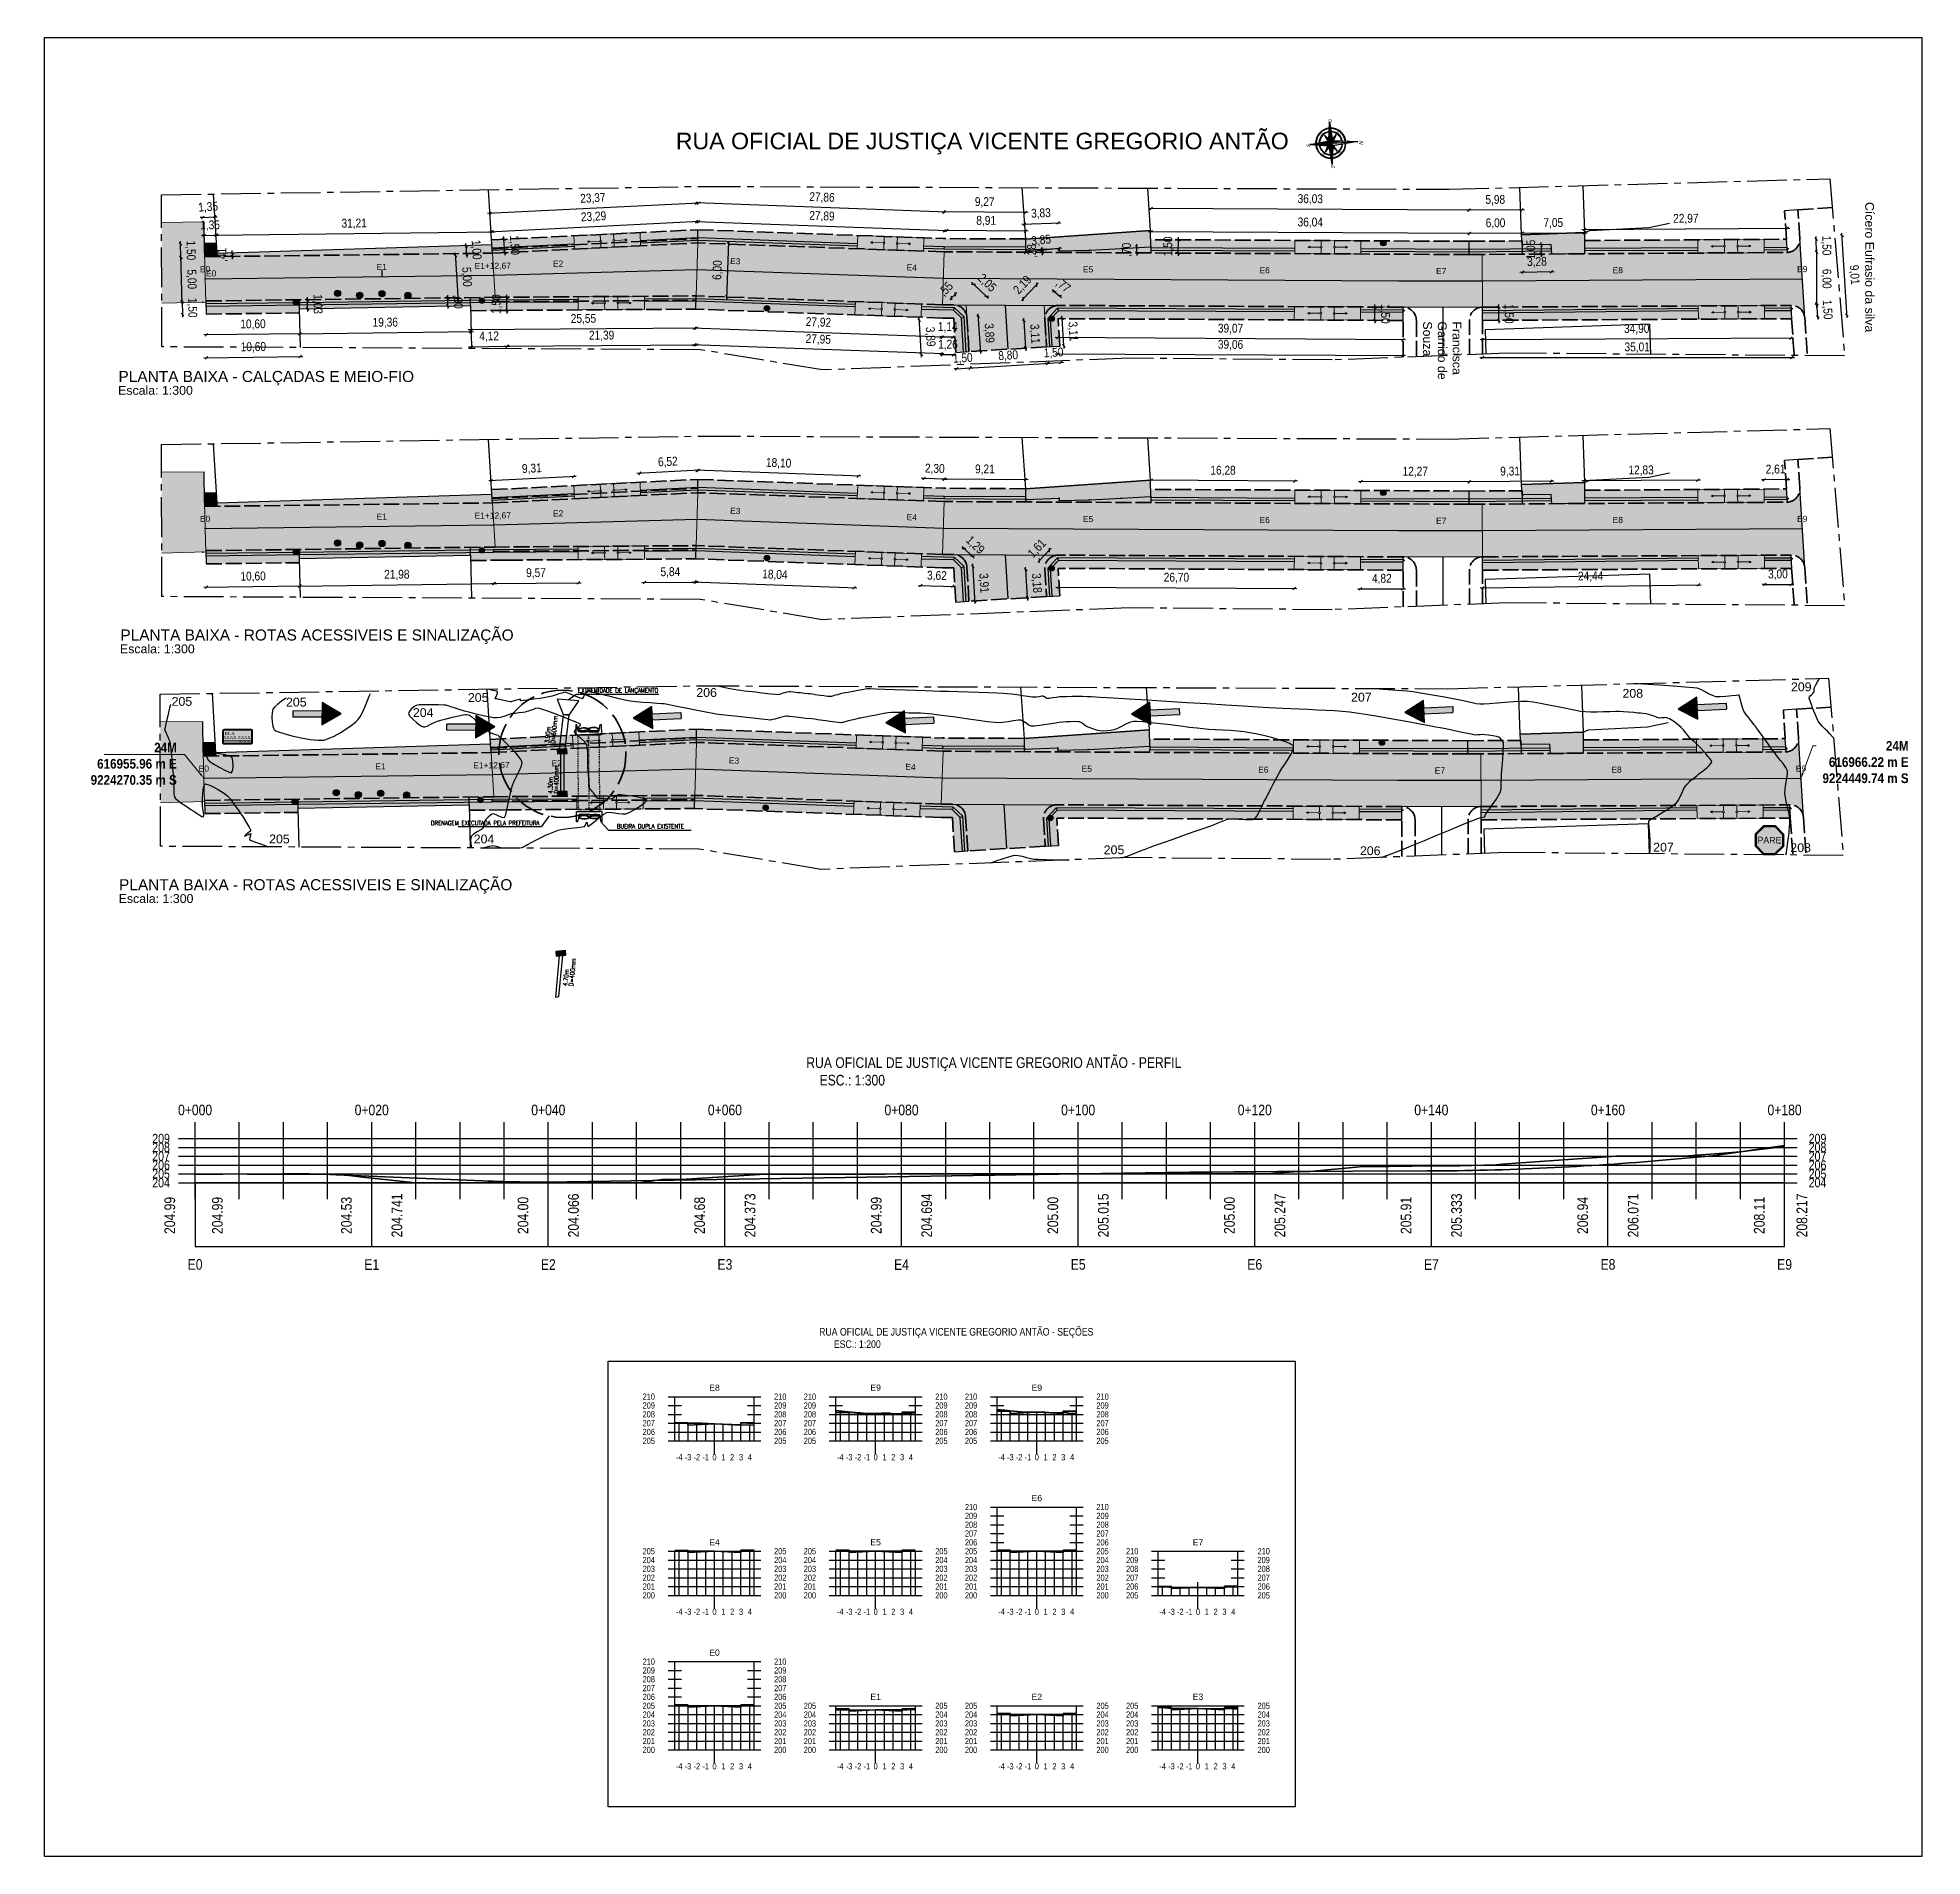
# Model space of a CAD drawing. Header units: feet. Extents: x 203667 to 205527, y 9204857 to 9205156.
# Drawn here: x 204152.3 to 204365.7, y 9204883.3 to 9205089.2 of the extents above; entities that cross this region are included whole.
import ezdxf
from ezdxf import colors
from ezdxf.entities.mleader import LeaderData, LeaderLine
from ezdxf.enums import TextEntityAlignment as Align
from ezdxf.math import Vec2, Vec3

# ---------------------------------------------------------------- set-up
doc = ezdxf.new("R2010")
doc.units = ezdxf.units.FT
doc.header["$LTSCALE"] = 0.3
doc.header["$MEASUREMENT"] = 0
for name, pattern in [('ACAD_ISO02W100', [15, 12, -3]), ('CENTER2', [1.125, 0.75, -0.125, 0.125, -0.125]), ('CONTINUO', [0]), ('DASHED2', [0.375, 0.25, -0.125])]:
    doc.linetypes.add(name, pattern=pattern)
for name, color, linetype in [('_EIXO PROJETADO', 2, 'Continuous'), ('C-ROAD-CNTR-N', 92, 'Continuous'), ('C-ROAD-PROF-GRID-MAJR', 8, 'Continuous'), ('C-ROAD-PROF-GRID-MINR', 8, 'Continuous'), ('C-ROAD-PROF-TEXT', 7, 'Continuous'), ('C-ROAD-PROF-TICK', 7, 'Continuous'), ('C-ROAD-PROF-TITL', 7, 'Continuous'), ('C-ROAD-PROF-TTLB', 5, 'Continuous'), ('C-ROAD-SCTN-GRID', 7, 'Continuous'), ('C-ROAD-SCTN-TEXT', 7, 'Continuous'), ('C-ROAD-SCTN-TICK', 7, 'Continuous'), ('C-ROAD-SCTN-TITL', 92, 'Continuous'), ('C1-HM-CURVA_INTERMEDIARIA', 3, 'Continuous'), ('C1-HM-CURVA_MESTRA', 5, 'Continuous'), ('CALÇADA', 3, 'Continuous'), ('Calçada Projetada', 20, 'Continuous'), ('cotas1', 7, 'Continuous'), ('Edificação Existente', 1, 'Continuous'), ('Estacas', 7, 'CONTINUO'), ('F-HZ-ESTACA', 98, 'Continuous'), ('L-tree', 102, 'Continuous'), ('LISTAGEM_TEXTO', 7, 'Continuous'), ('MF', 7, 'CONTINUO'), ('NORTE', 7, 'Continuous'), ('Pavimento projetado', 51, 'Continuous'), ('PONTOS_SUBSTITUIDOS', 7, 'Continuous'), ('Poste e Rede Elétrica', 6, 'Continuous'), ('PS_IND_COMPRIMENTO', 7, 'Continuous'), ('PS_IND_DIAMETRO', 7, 'Continuous'), ('PS_IND_FLUXO', 3, 'Continuous'), ('PS_PONTOS_IDENTIFICACAO_LIN', 7, 'Continuous'), ('PS_PONTOS_IDENTIFICACAO_TXT', 7, 'Continuous'), ('SINALIZACAO', 1, 'Continuous'), ('TEXTOS', 7, 'Continuous'), ('TUBO_DE_CONCRETO', 7, 'Continuous')]:
    doc.layers.add(name, color=color, linetype=linetype)
for name, color, linetype, lineweight in [('Alvenaria de 1 Vez', 6, 'ACAD_ISO02W100', 35), ('C-ROAD-PROF', 1, 'Continuous', 35), ('Conal - cotas', 7, 'Continuous', 25), ('Cotas Acessibilidade', 5, 'Continuous', 25), ('Cotas Calçadas', 7, 'Continuous', 25), ('Detalhe 2', 1, 'Continuous', 18), ('EDIF', 7, 'Continuous', 0), ('Greide', 174, 'Continuous', 30), ('MEIO FIO PROJETADO', 7, 'ACAD_ISO02W100', 35), ('PAVIMENTO', 251, 'Continuous', 9), ('PENA015', 1, 'Continuous', 15)]:
    doc.layers.add(name, color=color, linetype=linetype, lineweight=lineweight)
doc.styles.add('Arial', font='arial.ttf')
doc.styles.add('COTAS', font='ariblk.ttf', dxfattribs={"width": 0.75})
doc.styles.add('PONTOS_DADOS', font='BOOKOS.TTF')
doc.styles.add('Roman', font='arial.ttf', dxfattribs={"height": 2})
doc.styles.add('ROMANS', font='romans', dxfattribs={"height": 0.2})
doc.styles.add('SUPERFRENCH', font='SUF_____.pfb', dxfattribs={"oblique": 15, "height": 2})
doc.styles.add('TARCISIO', font='swissci.ttf')
doc.linetypes.add('FENCELINE2', pattern='A,0.25,-0.1,[132,ltypeshp.shx,S=0.1,R=0,X=-0.1,Y=0],-0.1,1', length=1.45)
doc.dimstyles.new('Cota Alvenaria', dxfattribs={"dimtxt": 1, "dimasz": 0.3, "dimexe": 1, "dimexo": 1, "dimgap": 0.5, "dimtad": 1, "dimzin": 4, "dimtxsty": 'TARCISIO', "dimblk": 'OBLIQUE', "dimcen": -2, "dimdle": 0.3, "dimse1": 1, "dimse2": 1, "dimclrd": 256, "dimclre": 256, "dimclrt": 6, "dimadec": 0, "dimazin": 0, "dimtfac": 1, "dimtix": 1, "dimtmove": 0, "dimatfit": 3, "dimldrblk": 'DOT', "dimfxl": 1, "dimlwd": -1, "dimlwe": -1, "dimarcsym": 0})
doc.dimstyles.new('Cota Calçadas', dxfattribs={"dimtxt": 1, "dimasz": 0.3, "dimexe": 1, "dimexo": 1, "dimgap": 0.5, "dimtad": 1, "dimzin": 4, "dimtxsty": 'TARCISIO', "dimblk": 'OBLIQUE', "dimcen": -2, "dimdle": 0.3, "dimse1": 1, "dimse2": 1, "dimclrd": 256, "dimclre": 256, "dimclrt": 256, "dimadec": 0, "dimazin": 0, "dimtfac": 1, "dimtix": 1, "dimtmove": 0, "dimatfit": 3, "dimldrblk": 'DOT', "dimfxl": 1, "dimlwd": -1, "dimlwe": -1, "dimarcsym": 0})
doc.dimstyles.new('Cota Piso Tatil', dxfattribs={"dimtxt": 1, "dimasz": 0.3, "dimexe": 1, "dimexo": 1, "dimgap": 0.5, "dimtad": 1, "dimzin": 4, "dimtxsty": 'TARCISIO', "dimblk": 'OBLIQUE', "dimcen": -2, "dimdle": 0.3, "dimse1": 1, "dimse2": 1, "dimclrd": 256, "dimclre": 256, "dimclrt": 5, "dimadec": 0, "dimazin": 0, "dimtfac": 1, "dimtix": 1, "dimtmove": 0, "dimatfit": 3, "dimldrblk": 'DOT', "dimfxl": 1, "dimlwd": -1, "dimlwe": -1, "dimarcsym": 0})

msp = doc.modelspace()

# ---------------------------------------------------------------- texts
at = {"linetype": 'Continuous', "style": 'Roman'}
for s, height, p in [('PLANTA BAIXA - CALÇADAS E MEIO-FIO', 1.25, (204161.449, 9205050.191)), ('Escala: 1:300', 1, (204161.404, 9205048.745)), ('PLANTA BAIXA - ROTAS ACESSIVEIS E SINALIZAÇÃO', 1.25, (204161.663, 9205020.918)), ('Escala: 1:300', 1, (204161.617, 9205019.472)), ('PLANTA BAIXA - ROTAS ACESSIVEIS E SINALIZAÇÃO', 1.25, (204161.514, 9204992.644)), ('Escala: 1:300', 1, (204161.469, 9204991.198))]:
    msp.add_text(s, height=height, dxfattribs=at).set_placement(p)
at = {"linetype": 'Continuous', "insert": (204224.558, 9205078.418), "char_height": 1.875, "attachment_point": 1, "style": 'Roman'}
msp.add_mtext_dynamic_manual_height_columns('RUA OFICIAL DE JUSTIÇA VICENTE GREGORIO ANTÃO', width=80.68879, gutter_width=10, heights=[0], dxfattribs=at)
at = {"linetype": 'Continuous', "char_height": 1, "attachment_point": 1, "rotation": 270, "style": 'Roman'}
for s, width, insert in [('{\\C7;Cícero Eufrasio da silva}', 17.64329, (204360.255, 9205070.573)), ('Francisca Garrido de Souza', 7.55152, (204313.527, 9205057.054))]:
    msp.add_mtext_dynamic_manual_height_columns(s, width=width, gutter_width=10, heights=[0], dxfattribs=dict(at, insert=insert))
at = {"layer": 'C-ROAD-PROF-TEXT', "color": 7, "linetype": 'Continuous', "lineweight": -3, "char_height": 1.2, "attachment_point": 8, "line_spacing_factor": 1.2, "style": 'TARCISIO'}
for s, insert in [('0+000', (204170.123, 9204967.145)), ('0+020', (204190.123, 9204967.145)), ('0+040', (204210.123, 9204967.145)), ('0+060', (204230.123, 9204967.145)), ('0+080', (204250.123, 9204967.145)), ('0+100', (204270.123, 9204967.145)), ('0+120', (204290.123, 9204967.145)), ('0+140', (204310.123, 9204967.145)), ('0+160', (204330.123, 9204967.145)), ('0+180', (204350.123, 9204967.145)), ('E0', (204170.123, 9204949.658)), ('E1', (204190.123, 9204949.658)), ('E2', (204210.123, 9204949.658)), ('E3', (204230.123, 9204949.658)), ('E4', (204250.123, 9204949.658)), ('E5', (204270.123, 9204949.658)), ('E6', (204290.123, 9204949.658)), ('E7', (204310.123, 9204949.658)), ('E8', (204330.123, 9204949.658)), ('E9', (204350.123, 9204949.658))]:
    msp.add_mtext(s, dxfattribs=dict(at, insert=insert))
at = {"layer": 'C-ROAD-PROF-TEXT', "color": 7, "linetype": 'Continuous', "lineweight": -3, "char_height": 1.05, "style": 'TARCISIO'}
for s, insert, attachment_point in [('209', (204167.273, 9204964.52), 6), ('208', (204167.273, 9204963.52), 6), ('209', (204352.85, 9204964.52), 4), ('208', (204352.85, 9204963.52), 4), ('207', (204167.273, 9204962.52), 6), ('206', (204167.273, 9204961.52), 6), ('207', (204352.85, 9204962.52), 4), ('206', (204352.85, 9204961.52), 4), ('205', (204167.273, 9204960.52), 6), ('204', (204167.273, 9204959.52), 6), ('205', (204352.85, 9204960.52), 4), ('204', (204352.85, 9204959.52), 4)]:
    msp.add_mtext(s, dxfattribs=dict(at, insert=insert, attachment_point=attachment_point))
at = {"layer": 'C-ROAD-PROF-TEXT', "color": 1, "linetype": 'Continuous', "lineweight": -3, "char_height": 1.2, "attachment_point": 8, "rotation": 90, "style": 'TARCISIO'}
for s, insert in [('204.99', (204167.873, 9204955.819)), ('204.53', (204187.873, 9204955.819)), ('204.00', (204207.873, 9204955.819)), ('204.68', (204227.873, 9204955.819)), ('204.99', (204247.873, 9204955.819)), ('205.00', (204267.873, 9204955.819)), ('205.00', (204287.873, 9204955.819)), ('205.91', (204307.873, 9204955.819)), ('206.94', (204327.873, 9204955.819)), ('208.11', (204347.873, 9204955.819))]:
    msp.add_mtext(s, dxfattribs=dict(at, insert=insert))
at = {"layer": 'C-ROAD-PROF-TEXT', "color": 5, "linetype": 'Continuous', "lineweight": -3, "char_height": 1.2, "attachment_point": 2, "rotation": 90, "style": 'TARCISIO'}
for s, insert in [('204.99', (204172.046, 9204955.819)), ('204.741', (204192.373, 9204955.819)), ('204.066', (204212.373, 9204955.819)), ('204.373', (204232.373, 9204955.819)), ('204.694', (204252.373, 9204955.819)), ('205.015', (204272.373, 9204955.819)), ('205.247', (204292.373, 9204955.819)), ('205.333', (204312.373, 9204955.819)), ('206.071', (204332.373, 9204955.819)), ('208.217', (204351.481, 9204955.819))]:
    msp.add_mtext(s, dxfattribs=dict(at, insert=insert))
at = {"layer": 'C-ROAD-PROF-TITL', "color": 7, "linetype": 'Continuous', "lineweight": -3, "attachment_point": 8, "line_spacing_factor": 1.2, "style": 'TARCISIO'}
for s, insert, char_height in [('RUA OFICIAL DE JUSTIÇA VICENTE GREGORIO ANTÃO - PERFIL', (204260.569, 9204972.152), 1.2), ('ESC.: 1:300', (204244.548, 9204970.52), 1.2), ('RUA OFICIAL DE JUSTIÇA VICENTE GREGORIO ANTÃO - SEÇÕES', (204256.324, 9204941.951), 0.85913), ('ESC.: 1:200', (204245.112, 9204940.803), 0.85913)]:
    msp.add_mtext(s, dxfattribs=dict(at, insert=insert, char_height=char_height))
at = {"layer": 'C-ROAD-SCTN-TEXT', "color": 7, "linetype": 'Continuous', "lineweight": -3, "char_height": 0.7, "style": 'TARCISIO'}
for s, insert, attachment_point in [('210', (204222.193, 9204935.296), 6), ('210', (204235.693, 9204935.296), 4), ('210', (204240.443, 9204935.296), 6), ('210', (204253.943, 9204935.296), 4), ('210', (204258.693, 9204935.296), 6), ('210', (204272.193, 9204935.296), 4), ('209', (204222.193, 9204934.296), 6), ('208', (204222.193, 9204933.296), 6), ('209', (204235.693, 9204934.296), 4), ('208', (204235.693, 9204933.296), 4), ('209', (204240.443, 9204934.296), 6), ('208', (204240.443, 9204933.296), 6), ('209', (204253.943, 9204934.296), 4), ('208', (204253.943, 9204933.296), 4), ('209', (204258.693, 9204934.296), 6), ('208', (204258.693, 9204933.296), 6), ('209', (204272.193, 9204934.296), 4), ('208', (204272.193, 9204933.296), 4), ('207', (204222.193, 9204932.296), 6), ('206', (204222.193, 9204931.296), 6), ('207', (204235.693, 9204932.296), 4), ('206', (204235.693, 9204931.296), 4), ('207', (204240.443, 9204932.296), 6), ('206', (204240.443, 9204931.296), 6), ('207', (204253.943, 9204932.296), 4), ('206', (204253.943, 9204931.296), 4), ('207', (204258.693, 9204932.296), 6), ('206', (204258.693, 9204931.296), 6), ('207', (204272.193, 9204932.296), 4), ('206', (204272.193, 9204931.296), 4), ('205', (204222.193, 9204930.296), 6), ('205', (204235.693, 9204930.296), 4), ('205', (204240.443, 9204930.296), 6), ('205', (204253.943, 9204930.296), 4), ('205', (204258.693, 9204930.296), 6), ('205', (204272.193, 9204930.296), 4), ('-4', (204224.943, 9204928.796), 2), ('-3', (204225.943, 9204928.796), 2), ('-2', (204226.943, 9204928.796), 2), ('-1', (204227.943, 9204928.796), 2), ('0', (204228.943, 9204928.796), 2), ('0', (204228.943, 9204928.796), 2), ('1', (204229.943, 9204928.796), 2), ('2', (204230.943, 9204928.796), 2), ('3', (204231.943, 9204928.796), 2), ('4', (204232.943, 9204928.796), 2), ('-4', (204243.193, 9204928.796), 2), ('-3', (204244.193, 9204928.796), 2), ('-2', (204245.193, 9204928.796), 2), ('-1', (204246.193, 9204928.796), 2), ('0', (204247.193, 9204928.796), 2), ('0', (204247.193, 9204928.796), 2), ('1', (204248.193, 9204928.796), 2), ('2', (204249.193, 9204928.796), 2), ('3', (204250.193, 9204928.796), 2), ('4', (204251.193, 9204928.796), 2), ('-4', (204261.443, 9204928.796), 2), ('-3', (204262.443, 9204928.796), 2), ('-2', (204263.443, 9204928.796), 2), ('-1', (204264.443, 9204928.796), 2), ('0', (204265.443, 9204928.796), 2), ('0', (204265.443, 9204928.796), 2), ('1', (204266.443, 9204928.796), 2), ('2', (204267.443, 9204928.796), 2), ('3', (204268.443, 9204928.796), 2), ('4', (204269.443, 9204928.796), 2), ('210', (204258.693, 9204922.796), 6), ('210', (204272.193, 9204922.796), 4), ('209', (204258.693, 9204921.796), 6), ('208', (204258.693, 9204920.796), 6), ('209', (204272.193, 9204921.796), 4), ('208', (204272.193, 9204920.796), 4), ('207', (204258.693, 9204919.796), 6), ('206', (204258.693, 9204918.796), 6), ('207', (204272.193, 9204919.796), 4), ('206', (204272.193, 9204918.796), 4), ('205', (204222.193, 9204917.796), 6), ('204', (204222.193, 9204916.796), 6), ('205', (204235.693, 9204917.796), 4), ('204', (204235.693, 9204916.796), 4), ('205', (204240.443, 9204917.796), 6), ('204', (204240.443, 9204916.796), 6), ('205', (204253.943, 9204917.796), 4), ('204', (204253.943, 9204916.796), 4), ('205', (204258.693, 9204917.796), 6), ('204', (204258.693, 9204916.796), 6), ('205', (204272.193, 9204917.796), 4), ('204', (204272.193, 9204916.796), 4), ('210', (204276.943, 9204917.796), 6), ('209', (204276.943, 9204916.796), 6), ('210', (204290.443, 9204917.796), 4), ('209', (204290.443, 9204916.796), 4), ('203', (204222.193, 9204915.796), 6), ('202', (204222.193, 9204914.796), 6), ('203', (204235.693, 9204915.796), 4), ('202', (204235.693, 9204914.796), 4), ('203', (204240.443, 9204915.796), 6), ('202', (204240.443, 9204914.796), 6), ('203', (204253.943, 9204915.796), 4), ('202', (204253.943, 9204914.796), 4), ('203', (204258.693, 9204915.796), 6), ('202', (204258.693, 9204914.796), 6), ('203', (204272.193, 9204915.796), 4), ('202', (204272.193, 9204914.796), 4), ('208', (204276.943, 9204915.796), 6), ('207', (204276.943, 9204914.796), 6), ('208', (204290.443, 9204915.796), 4), ('207', (204290.443, 9204914.796), 4), ('201', (204222.193, 9204913.796), 6), ('200', (204222.193, 9204912.796), 6), ('201', (204235.693, 9204913.796), 4), ('200', (204235.693, 9204912.796), 4), ('201', (204240.443, 9204913.796), 6), ('200', (204240.443, 9204912.796), 6), ('201', (204253.943, 9204913.796), 4), ('200', (204253.943, 9204912.796), 4), ('201', (204258.693, 9204913.796), 6), ('200', (204258.693, 9204912.796), 6), ('201', (204272.193, 9204913.796), 4), ('200', (204272.193, 9204912.796), 4), ('206', (204276.943, 9204913.796), 6), ('205', (204276.943, 9204912.796), 6), ('206', (204290.443, 9204913.796), 4), ('205', (204290.443, 9204912.796), 4), ('-4', (204224.943, 9204911.296), 2), ('-3', (204225.943, 9204911.296), 2), ('-2', (204226.943, 9204911.296), 2), ('-1', (204227.943, 9204911.296), 2), ('0', (204228.943, 9204911.296), 2), ('0', (204228.943, 9204911.296), 2), ('1', (204229.943, 9204911.296), 2), ('2', (204230.943, 9204911.296), 2), ('3', (204231.943, 9204911.296), 2), ('4', (204232.943, 9204911.296), 2), ('-4', (204243.193, 9204911.296), 2), ('-3', (204244.193, 9204911.296), 2), ('-2', (204245.193, 9204911.296), 2), ('-1', (204246.193, 9204911.296), 2), ('0', (204247.193, 9204911.296), 2), ('0', (204247.193, 9204911.296), 2), ('1', (204248.193, 9204911.296), 2), ('2', (204249.193, 9204911.296), 2), ('3', (204250.193, 9204911.296), 2), ('4', (204251.193, 9204911.296), 2), ('-4', (204261.443, 9204911.296), 2), ('-3', (204262.443, 9204911.296), 2), ('-2', (204263.443, 9204911.296), 2), ('-1', (204264.443, 9204911.296), 2), ('0', (204265.443, 9204911.296), 2), ('0', (204265.443, 9204911.296), 2), ('1', (204266.443, 9204911.296), 2), ('2', (204267.443, 9204911.296), 2), ('3', (204268.443, 9204911.296), 2), ('4', (204269.443, 9204911.296), 2), ('-4', (204279.693, 9204911.296), 2), ('-3', (204280.693, 9204911.296), 2), ('-2', (204281.693, 9204911.296), 2), ('-1', (204282.693, 9204911.296), 2), ('0', (204283.693, 9204911.296), 2), ('0', (204283.693, 9204911.296), 2), ('1', (204284.693, 9204911.296), 2), ('2', (204285.693, 9204911.296), 2), ('3', (204286.693, 9204911.296), 2), ('4', (204287.693, 9204911.296), 2), ('210', (204222.193, 9204905.296), 6), ('209', (204222.193, 9204904.296), 6), ('208', (204222.193, 9204903.296), 6), ('210', (204235.693, 9204905.296), 4), ('209', (204235.693, 9204904.296), 4), ('208', (204235.693, 9204903.296), 4), ('207', (204222.193, 9204902.296), 6), ('206', (204222.193, 9204901.296), 6), ('207', (204235.693, 9204902.296), 4), ('206', (204235.693, 9204901.296), 4), ('205', (204222.193, 9204900.296), 6), ('204', (204222.193, 9204899.296), 6), ('205', (204235.693, 9204900.296), 4), ('204', (204235.693, 9204899.296), 4), ('205', (204240.443, 9204900.296), 6), ('204', (204240.443, 9204899.296), 6), ('205', (204253.943, 9204900.296), 4), ('204', (204253.943, 9204899.296), 4), ('205', (204258.693, 9204900.296), 6), ('204', (204258.693, 9204899.296), 6), ('205', (204272.193, 9204900.296), 4), ('204', (204272.193, 9204899.296), 4), ('205', (204276.943, 9204900.296), 6), ('204', (204276.943, 9204899.296), 6), ('205', (204290.443, 9204900.296), 4), ('204', (204290.443, 9204899.296), 4), ('203', (204222.193, 9204898.296), 6), ('202', (204222.193, 9204897.296), 6), ('203', (204235.693, 9204898.296), 4), ('202', (204235.693, 9204897.296), 4), ('203', (204240.443, 9204898.296), 6), ('202', (204240.443, 9204897.296), 6), ('203', (204253.943, 9204898.296), 4), ('202', (204253.943, 9204897.296), 4), ('203', (204258.693, 9204898.296), 6), ('202', (204258.693, 9204897.296), 6), ('203', (204272.193, 9204898.296), 4), ('202', (204272.193, 9204897.296), 4), ('203', (204276.943, 9204898.296), 6), ('202', (204276.943, 9204897.296), 6), ('203', (204290.443, 9204898.296), 4), ('202', (204290.443, 9204897.296), 4), ('201', (204222.193, 9204896.296), 6), ('200', (204222.193, 9204895.296), 6), ('201', (204235.693, 9204896.296), 4), ('200', (204235.693, 9204895.296), 4), ('201', (204240.443, 9204896.296), 6), ('200', (204240.443, 9204895.296), 6), ('201', (204253.943, 9204896.296), 4), ('200', (204253.943, 9204895.296), 4), ('201', (204258.693, 9204896.296), 6), ('200', (204258.693, 9204895.296), 6), ('201', (204272.193, 9204896.296), 4), ('200', (204272.193, 9204895.296), 4), ('201', (204276.943, 9204896.296), 6), ('200', (204276.943, 9204895.296), 6), ('201', (204290.443, 9204896.296), 4), ('200', (204290.443, 9204895.296), 4), ('-4', (204224.943, 9204893.796), 2), ('-3', (204225.943, 9204893.796), 2), ('-2', (204226.943, 9204893.796), 2), ('-1', (204227.943, 9204893.796), 2), ('0', (204228.943, 9204893.796), 2), ('0', (204228.943, 9204893.796), 2), ('1', (204229.943, 9204893.796), 2), ('2', (204230.943, 9204893.796), 2), ('3', (204231.943, 9204893.796), 2), ('4', (204232.943, 9204893.796), 2), ('-4', (204243.193, 9204893.796), 2), ('-3', (204244.193, 9204893.796), 2), ('-2', (204245.193, 9204893.796), 2), ('-1', (204246.193, 9204893.796), 2), ('0', (204247.193, 9204893.796), 2), ('0', (204247.193, 9204893.796), 2), ('1', (204248.193, 9204893.796), 2), ('2', (204249.193, 9204893.796), 2), ('3', (204250.193, 9204893.796), 2), ('4', (204251.193, 9204893.796), 2), ('-4', (204261.443, 9204893.796), 2), ('-3', (204262.443, 9204893.796), 2), ('-2', (204263.443, 9204893.796), 2), ('-1', (204264.443, 9204893.796), 2), ('0', (204265.443, 9204893.796), 2), ('0', (204265.443, 9204893.796), 2), ('1', (204266.443, 9204893.796), 2), ('2', (204267.443, 9204893.796), 2), ('3', (204268.443, 9204893.796), 2), ('4', (204269.443, 9204893.796), 2), ('-4', (204279.693, 9204893.796), 2), ('-3', (204280.693, 9204893.796), 2), ('-2', (204281.693, 9204893.796), 2), ('-1', (204282.693, 9204893.796), 2), ('0', (204283.693, 9204893.796), 2), ('0', (204283.693, 9204893.796), 2), ('1', (204284.693, 9204893.796), 2), ('2', (204285.693, 9204893.796), 2), ('3', (204286.693, 9204893.796), 2), ('4', (204287.693, 9204893.796), 2)]:
    msp.add_mtext(s, dxfattribs=dict(at, insert=insert, attachment_point=attachment_point))
at = {"layer": 'C-ROAD-SCTN-TITL', "color": 92, "linetype": 'Continuous', "lineweight": -3, "char_height": 0.7, "attachment_point": 8, "style": 'TARCISIO'}
for s, insert in [('{\\fArial|b0|i0|c0|p2;E8}', (204228.943, 9204935.956)), ('{\\fArial|b0|i0|c0|p2;E9}', (204247.193, 9204935.956)), ('{\\fArial|b0|i0|c0|p2;E9}', (204265.443, 9204935.956)), ('{\\fArial|b0|i0|c0|p2;E6}', (204265.443, 9204923.456)), ('{\\fArial|b0|i0|c0|p2;E4}', (204228.943, 9204918.456)), ('{\\fArial|b0|i0|c0|p2;E5}', (204247.193, 9204918.456)), ('{\\fArial|b0|i0|c0|p2;E7}', (204283.693, 9204918.456)), ('{\\fArial|b0|i0|c0|p2;E0}', (204228.943, 9204905.956)), ('{\\fArial|b0|i0|c0|p2;E1}', (204247.193, 9204900.956)), ('{\\fArial|b0|i0|c0|p2;E2}', (204265.443, 9204900.956)), ('{\\fArial|b0|i0|c0|p2;E3}', (204283.693, 9204900.956))]:
    msp.add_mtext(s, dxfattribs=dict(at, insert=insert))
at = {"layer": 'C1-HM-CURVA_INTERMEDIARIA', "linetype": 'Continuous', "lineweight": -3, "style": 'Arial'}
for s, p in [('206', (204226.886, 9205014.535)), ('207', (204301.032, 9205014.001)), ('208', (204331.768, 9205014.436)), ('209', (204350.849, 9205015.172)), ('204', (204194.791, 9205012.255, 412)), ('204', (204201.678, 9204997.946, 412)), ('206', (204302.036, 9204996.618)), ('207', (204335.243, 9204997.017)), ('208', (204350.781, 9204996.959))]:
    msp.add_text(s, height=1, dxfattribs=at).set_placement(p)
at = {"layer": 'C1-HM-CURVA_MESTRA', "linetype": 'Continuous', "lineweight": -3, "style": 'Arial'}
for p in [(204201.02, 9205013.965), (204167.464, 9205013.525, 412), (204180.416, 9205013.446, 412), (204178.508, 9204997.947, 412), (204273.019, 9204996.72, 412)]:
    msp.add_text('205', height=1, dxfattribs=at).set_placement(p)
at = {"layer": 'F-HZ-ESTACA', "color": 98, "linetype": 'Continuous', "lineweight": -3, "char_height": 0.6858, "attachment_point": 8, "style": 'Arial'}
for s, insert, rotation in [('E1+12,67', (204203.835, 9205062.875), 0.73818), ('{\\fArial|b0|i0|c0|p2;E2}', (204211.247, 9205063.244), 1.60734), ('{\\fArial|b0|i0|c0|p2;E3}', (204231.286, 9205063.527), 357.94089), ('{\\fArial|b0|i0|c0|p2;E0}', (204171.264, 9205062.618), 0.73818), ('{\\fArial|b0|i0|c0|p2;E0}', (204171.934, 9205062.139), 358.60986), ('{\\fArial|b0|i0|c0|p2;E1}', (204191.262, 9205062.875), 0.73818), ('{\\fArial|b0|i0|c0|p2;E4}', (204251.273, 9205062.809), 357.94089), ('{\\fArial|b0|i0|c0|p2;E5}', (204271.248, 9205062.593), 359.69973), ('{\\fArial|b0|i0|c0|p2;E6}', (204291.247, 9205062.488), 359.69973), ('{\\fArial|b0|i0|c0|p2;E7}', (204311.244, 9205062.405), 359.94876), ('{\\fArial|b0|i0|c0|p2;E8}', (204331.239, 9205062.498), 0.3281), ('{\\fArial|b0|i0|c0|p2;E9}', (204352.13, 9205062.618), 0.3281), ('{\\fArial|b0|i0|c0|p2;E3}', (204231.286, 9205035.252), 357.94089), ('{\\fArial|b0|i0|c0|p2;E0}', (204171.264, 9205034.342), 0.73818), ('{\\fArial|b0|i0|c0|p2;E1}', (204191.262, 9205034.6), 0.73818), ('E1+12,67', (204203.835, 9205034.6), 0.73818), ('{\\fArial|b0|i0|c0|p2;E2}', (204211.247, 9205034.969), 1.60734), ('{\\fArial|b0|i0|c0|p2;E4}', (204251.273, 9205034.533), 357.94089), ('{\\fArial|b0|i0|c0|p2;E5}', (204271.248, 9205034.318), 359.69973), ('{\\fArial|b0|i0|c0|p2;E6}', (204291.247, 9205034.213), 359.69973), ('{\\fArial|b0|i0|c0|p2;E7}', (204311.244, 9205034.129), 359.94876), ('{\\fArial|b0|i0|c0|p2;E8}', (204331.239, 9205034.223), 0.3281), ('{\\fArial|b0|i0|c0|p2;E9}', (204352.13, 9205034.342), 0.3281), ('{\\fArial|b0|i0|c0|p2;E0}', (204171.116, 9205006.068), 0.73818), ('{\\fArial|b0|i0|c0|p2;E1}', (204191.114, 9205006.326), 0.73818), ('E1+12,67', (204203.686, 9205006.326), 0.73818), ('{\\fArial|b0|i0|c0|p2;E2}', (204211.099, 9205006.694), 1.60734), ('{\\fArial|b0|i0|c0|p2;E3}', (204231.138, 9205006.977), 357.94089), ('{\\fArial|b0|i0|c0|p2;E4}', (204251.125, 9205006.259), 357.94089), ('{\\fArial|b0|i0|c0|p2;E5}', (204271.099, 9205006.043), 359.69973), ('{\\fArial|b0|i0|c0|p2;E6}', (204291.099, 9205005.939), 359.69973), ('{\\fArial|b0|i0|c0|p2;E7}', (204311.095, 9205005.855), 359.94876), ('{\\fArial|b0|i0|c0|p2;E8}', (204331.09, 9205005.948), 0.3281), ('{\\fArial|b0|i0|c0|p2;E9}', (204351.981, 9205006.068), 0.3281)]:
    msp.add_mtext(s, dxfattribs=dict(at, insert=insert, rotation=rotation))
at = {"layer": 'PS_IND_COMPRIMENTO', "linetype": 'ByBlock', "lineweight": 25, "style": 'ROMANS', "width": 0.8}
for s, rotation, p in [('3.90m', 84.49529, (204210.06, 9205010.236)), ('4.30m', 89.87449, (204210.363, 9205004.512)), ('4.70m', 84.49529, (204212.124, 9204982.746))]:
    msp.add_text(s, height=0.5, rotation=rotation, dxfattribs=at).set_placement(p, align=Align.MIDDLE_CENTER)
at = {"layer": 'PS_IND_DIAMETRO', "linetype": 'ByBlock', "lineweight": 25, "style": 'ROMANS', "width": 0.8}
for s, rotation, p in [('D=600mm', 84.49529, (204210.784, 9205010.828)), ('D=400mm', 89.87449, (204211.028, 9205005.169)), ('D=400mm', 84.49529, (204212.847, 9204983.338))]:
    msp.add_text(s, height=0.5, rotation=rotation, dxfattribs=at).set_placement(p, align=Align.MIDDLE_CENTER)
at = {"layer": 'PS_PONTOS_IDENTIFICACAO_TXT', "linetype": 'ByBlock', "lineweight": 25, "style": 'ROMANS', "width": 0.8}
for s, p in [('EXTREMIDADE DE LANÇAMENTO', (204218.025, 9205015.015)), ('BUEIRA DUPLA EXISTENTE', (204221.684, 9204999.64))]:
    msp.add_text(s, height=0.5, dxfattribs=at).set_placement(p, align=Align.CENTER)
at = {"layer": 'PS_PONTOS_IDENTIFICACAO_TXT', "color": 5, "linetype": 'ByBlock', "lineweight": 25, "style": 'ROMANS', "width": 0.8}
msp.add_text('DRENAGEM EXECUTADA PELA PREFEITURA', height=0.5, dxfattribs=at).set_placement((204202.975, 9204999.997), align=Align.CENTER)

# ---------------------------------------------------------------- blocks, each defined once
blk = doc.blocks.new('r150')
at = {"linetype": 'Continuous'}
h = blk.add_hatch(color=4, dxfattribs=at)
h.dxf.hatch_style = 1
edge = h.paths.add_edge_path()
edge.add_arc((0, 0.91), 0.1, 180, 270, ccw=False)
edge.add_line((-0.1, 0.91), (-1.3, 0.91))
edge.add_line((-1.3, 0.91), (-1.3, 0.81))
edge.add_line((-1.3, 0.81), (-1.5, 0.91))
edge.add_line((-1.5, 0.91), (-1.3, 1.01))
edge.add_line((-1.3, 1.01), (-1.3, 0.91))
edge.add_line((-1.3, 0.91), (-0.1, 0.91))
edge.add_arc((0, 0.91), 0.1, 90, 180, ccw=False)
edge.add_line((0, 1.01), (0, 1.65))
edge.add_line((0, 1.65), (-3, 1.65))
edge.add_line((-3, 1.65), (-3, 0.15))
edge.add_line((-3, 0.15), (0, 0.15))
edge.add_line((0, 0.15), (0, 0.81))
edge = h.paths.add_edge_path()
edge.add_arc((1.5, 0.91), 0.1, 180, 270, ccw=False)
edge.add_arc((1.5, 0.91), 0.1, 90, 180, ccw=False)
edge.add_line((1.5, 1.01), (1.5, 1.65))
edge.add_line((1.5, 1.65), (0, 1.65))
edge.add_line((0, 1.65), (0, 1.01))
edge.add_arc((0, 0.91), 0.1, 0, 90, ccw=False)
edge.add_arc((0, 0.91), 0.1, -90, 0, ccw=False)
edge.add_line((0, 0.81), (0, 0.15))
edge.add_line((0, 0.15), (1.5, 0.15))
edge.add_line((1.5, 0.15), (1.5, 0.81))
edge = h.paths.add_edge_path()
edge.add_line((4.5, 1.65), (1.5, 1.65))
edge.add_line((1.5, 1.65), (1.5, 1.01))
edge.add_arc((1.5, 0.91), 0.1, 0, 90, ccw=False)
edge.add_line((1.6, 0.91), (2.8, 0.91))
edge.add_line((2.8, 0.91), (2.8, 1.01))
edge.add_line((2.8, 1.01), (3, 0.91))
edge.add_line((3, 0.91), (2.8, 0.81))
edge.add_line((2.8, 0.81), (2.8, 0.91))
edge.add_line((2.8, 0.91), (1.6, 0.91))
edge.add_arc((1.5, 0.91), 0.1, -90, 0, ccw=False)
edge.add_line((1.5, 0.81), (1.5, 0.15))
edge.add_line((1.5, 0.15), (4.5, 0.15))
edge.add_line((4.5, 0.15), (4.5, 1.65))
at = {"layer": 'PENA015', "color": 7}
for points in [[(-3, 0.15), (-3, 1.65)], [(-3, 1.65), (4.5, 1.65)], [(-3, 0.15), (4.5, 0.15)], [(-1.3, 1.01), (-1.5, 0.91), (-1.3, 0.81)], [(-1.5, 0.91), (-0.1, 0.91)], [(-1.3, 0.81), (-1.3, 1.01)], [(0, 1.01), (0, 1.65)], [(0, 0.15), (0, 0.81)], [(1.5, 1.01), (1.5, 1.65)], [(1.5, 0.81), (1.5, 0.15)], [(1.6, 0.91), (3, 0.91)], [(2.8, 0.81), (2.8, 1.01)], [(2.8, 1.01), (3, 0.91), (2.8, 0.81)], [(4.5, 0.15), (4.5, 1.65)]]:
    blk.add_lwpolyline(points, dxfattribs=at)
for centre in [(0, 0.91), (1.5, 0.91)]:
    blk.add_circle(centre, 0.1, dxfattribs=at)
blk = doc.blocks.new('*U61')
at = {"layer": 'NORTE', "color": 252, "linetype": 'Continuous'}
for points in [[(2.26, 2.25), (1.13, 1.11), (1.32, 1.08)], [(0.24, 2), (0.96, 1.14), (1.13, 1.11)], [(1.16, 0.95), (1.13, 1.11), (0.24, 0.23)], [(1.13, 1.11), (1.16, 0.95), (2.02, 0.22)]]:
    blk.add_solid(points, dxfattribs=at)
blk = doc.blocks.new('*U62')
at = {"layer": 'NORTE', "color": 252, "linetype": 'Continuous'}
for points in [[(0.54, 1.22), (0.92, 1.09), (0.96, 1.14)], [(1.02, 1.7), (1.03, 1.36), (1.09, 1.31)], [(1.16, 0.95), (1.1, 0.91), (1.23, 0.52)], [(1.32, 1.08), (1.37, 1.02), (1.72, 1.01)]]:
    blk.add_solid(points, dxfattribs=at)
blk = doc.blocks.new('*U63')
at = {"layer": 'NORTE', "linetype": 'Continuous'}
for points in [[(1.49, 1.56), (2.26, 2.25), (1.09, 1.31)], [(1.49, 1.56), (1.13, 1.11), (2.26, 2.25)], [(1.49, 1.56), (1.09, 1.31), (1.13, 1.11)]]:
    blk.add_solid(points, dxfattribs=at)
blk = doc.blocks.new('*U64')
at = {"layer": 'NORTE', "linetype": 'Continuous'}
for points in [[(0.24, 2), (1.03, 1.35), (1.03, 1.36)], [(0.24, 2), (1.13, 1.11), (1.03, 1.35)], [(1.13, 1.11), (0.96, 1.14), (0.24, 0.23)], [(0.54, 1.22), (0.96, 1.14), (0.91, 1.2)], [(1.02, 1.7), (1.09, 1.31), (1.14, 1.35)], [(1.03, 1.35), (1.13, 1.11), (1.09, 1.31)], [(1.36, 1.13), (1.32, 1.08), (1.72, 1.01)], [(1.13, 1.11), (1.37, 1.02), (1.32, 1.08)], [(1.13, 1.11), (2.02, 0.22), (1.37, 1.02)], [(1.16, 0.94), (1.23, 0.52), (1.22, 0.89)], [(1.37, 1.02), (2.02, 0.22), (1.37, 1.02)]]:
    blk.add_solid(points, dxfattribs=at)
blk = doc.blocks.new('norte01')
at = {"layer": 'NORTE'}
for p, q in [((-0.1, 0.14), (0, 1.26)), ((0, 1.26), (0.11, 0.16)), ((-1.25, 0), (-0.1, 0.14)), ((0, 0), (-1.25, 0)), ((0.11, 0.16), (1.61, 0)), ((-0.1, -0.14), (0, 0)), ((0, -1.26), (-0.1, -0.14)), ((0.11, -0.16), (0, -1.26)), ((1.61, 0), (0.11, -0.16))]:
    blk.add_line(p, q, dxfattribs=at)
for points in [[(0, 1.26), (0, 0), (-0.1, 0.14)], [(-0.16, 0.13), (-0.1, 0.14), (-0.34, 0.49)], [(0.11, 0.16), (0.34, 0.49), (0.1, 0.24)], [(-0.16, -0.13), (-0.1, -0.14), (-0.34, -0.49)], [(0, -1.26), (0, 0), (-0.1, -0.14)], [(0, 0), (1.61, 0), (0.11, -0.16)], [(0.11, -0.16), (0.34, -0.49), (0.1, -0.24)]]:
    blk.add_lwpolyline(points, close=True, dxfattribs=at)
for points in [[(0, 1.26), (0, 0)], [(-1.25, 0), (1.61, 0)], [(-1.25, 0), (1.61, 0)], [(-1.25, 0), (-0.1, -0.14)], [(0, 0), (-0.34, 0.49)], [(-0.34, 0.49), (-0.16, 0.13)], [(-0.34, 0.49), (-0.09, 0.22)], [(0, 0), (0.34, 0.49)], [(0.34, 0.49), (0.1, 0.24)], [(0.34, 0.49), (0.17, 0.16)], [(0, 0), (-0.34, -0.49)], [(-0.34, -0.49), (-0.16, -0.13)], [(-0.34, -0.49), (-0.09, -0.22)], [(0, -1.26), (0, 0)], [(0, 0), (0.34, -0.49)], [(0.34, -0.49), (0.1, -0.24)], [(0.34, -0.49), (0.17, -0.16)]]:
    blk.add_lwpolyline(points, dxfattribs=at)
for radius, start, end in [(0.9, 92.0213, 177.3619), (0.871, 92.2575, 177.0455), (0.697, 94.0924, 174.5827), (0.668, 94.4924, 174.0444), (0.9, 4.9431, 87.6111), (0.871, 5.3202, 87.3318), (0.697, 8.261, 85.1591), (0.668, 8.9053, 84.6848), (0.9, 182.6381, 267.9787), (0.871, 182.9545, 267.7425), (0.697, 185.4173, 265.9076), (0.668, 185.9556, 265.5076), (0.871, 272.6682, 354.6798), (0.9, 272.3889, 355.0569), (0.668, 275.3152, 351.0947), (0.697, 274.8409, 351.739)]:
    blk.add_arc((0, 0), radius, start, end, dxfattribs=at)
at = {"layer": 'NORTE', "color": 254, "linetype": 'Continuous', "rotation": 314.9999999999994}
for name in ['*U61', '*U62']:
    blk.add_blockref(name, (-1.58, 0.01), dxfattribs=at)
at = {"layer": 'NORTE', "linetype": 'Continuous', "rotation": 314.9999999999994}
for name in ['*U64', '*U63']:
    blk.add_blockref(name, (-1.58, 0.01), dxfattribs=at)
at = {"layer": 'NORTE', "style": 'SUPERFRENCH', "oblique": 15}
for s, height, rotation, p in [('O', 0.192, 270, (-0.05, 1.46)), ('S', 0.192, 270, (-1.44, 0.06)), ('SO', 0.12, 225, (-0.46, 0.72)), ('NO', 0.12, 315, (0.36, 0.65)), ('N', 0.24, 270, (1.68, 0.07)), ('SE', 0.12, 315, (-0.59, -0.58)), ('NE', 0.12, 225, (0.54, -0.47)), ('E', 0.192, 270, (-0.06, -1.29))]:
    blk.add_text(s, height=height, rotation=rotation, dxfattribs=at).set_placement(p)
blk = doc.blocks.new('_Oblique')
at = {"layer": 'cotas1', "color": 0, "lineweight": -2}
blk.add_line((-0.5, -0.5), (0.5, 0.5), dxfattribs=at)
blk = doc.blocks.new('*D201')
at = {"layer": 'Cotas Acessibilidade', "transparency": 16777216}
blk.add_line((204171.1, 9205026.96), (204182.3, 9205027.1), dxfattribs=at)
at = {"layer": 'Defpoints', "color": 0, "transparency": 16777216}
for p in [(204171.36, 9205030.48, 0), (204181.95, 9205030.61, 0), (204182, 9205027.09)]:
    blk.add_point(p, dxfattribs=at)
at = {"layer": 'Cotas Acessibilidade', "transparency": 16777216, "xscale": 0.3, "yscale": 0.3, "zscale": 0.3}
for p, rotation in [((204171.4, 9205026.96), 180.7169122060449), ((204182, 9205027.09), 0.7169122060448656)]:
    blk.add_blockref('_Oblique', p, dxfattribs=dict(at, rotation=rotation))
at = {"layer": 'Cotas Acessibilidade', "color": 5, "transparency": 16777216, "insert": (204176.69, 9205028.12), "char_height": 1, "attachment_point": 5, "rotation": 0.7169, "style": 'TARCISIO'}
blk.add_mtext('10,60', dxfattribs=at)
blk = doc.blocks.new('_Dot')
at = {"color": 0, "linetype": 'ByBlock', "lineweight": -2}
blk.add_line((-0.5, 0), (-1, 0), dxfattribs=at)
at = {"color": 0, "linetype": 'ByBlock', "const_width": 0.5}
blk.add_lwpolyline([(-0.25, 0, 1), (0.25, 0, 1)], format="xyb", close=True, dxfattribs=at)
blk = doc.blocks.new('*D202')
at = {"layer": 'Cotas Acessibilidade', "transparency": 16777216}
blk.add_line((204181.7, 9205027.09), (204204.28, 9205027.39), dxfattribs=at)
at = {"layer": 'Defpoints', "color": 0, "transparency": 16777216}
for p in [(204181.95, 9205030.61, 0), (204203.93, 9205030.9, 0), (204203.98, 9205027.38)]:
    blk.add_point(p, dxfattribs=at)
at = {"layer": 'Cotas Acessibilidade', "transparency": 16777216, "xscale": 0.3, "yscale": 0.3, "zscale": 0.3}
for p, rotation in [((204203.98, 9205027.38), 0.755767166028767), ((204182, 9205027.09), 180.7557671660288)]:
    blk.add_blockref('_Oblique', p, dxfattribs=dict(at, rotation=rotation))
at = {"layer": 'Cotas Acessibilidade', "color": 5, "transparency": 16777216, "insert": (204192.97, 9205028.33), "char_height": 1, "attachment_point": 5, "rotation": 0.7558, "style": 'TARCISIO'}
blk.add_mtext('21,98', dxfattribs=at)
blk = doc.blocks.new('*D203')
at = {"layer": 'Cotas Acessibilidade', "transparency": 16777216}
blk.add_line((204203.65, 9205027.38), (204213.83, 9205027.45), dxfattribs=at)
at = {"layer": 'Defpoints', "color": 0, "transparency": 16777216}
for p in [(204203.93, 9205030.9, 0), (204213.5, 9205030.96, 0), (204213.53, 9205027.45)]:
    blk.add_point(p, dxfattribs=at)
at = {"layer": 'Cotas Acessibilidade', "transparency": 16777216, "xscale": 0.3, "yscale": 0.3, "zscale": 0.3}
for p, rotation in [((204203.95, 9205027.38), 180.3947684103666), ((204213.53, 9205027.45), 0.3947684103666018)]:
    blk.add_blockref('_Oblique', p, dxfattribs=dict(at, rotation=rotation))
at = {"layer": 'Cotas Acessibilidade', "color": 5, "transparency": 16777216, "insert": (204208.73, 9205028.51), "char_height": 1, "attachment_point": 5, "rotation": 0.3948, "style": 'TARCISIO'}
blk.add_mtext('9,57', dxfattribs=at)
blk = doc.blocks.new('*D204')
at = {"layer": 'Cotas Acessibilidade', "transparency": 16777216}
blk.add_line((204220.73, 9205027.5), (204227.17, 9205027.54), dxfattribs=at)
at = {"layer": 'Defpoints', "color": 0, "transparency": 16777216}
for p in [(204221, 9205031.02, 0), (204226.85, 9205031.06, 0), (204226.87, 9205027.54)]:
    blk.add_point(p, dxfattribs=at)
at = {"layer": 'Cotas Acessibilidade', "transparency": 16777216, "xscale": 0.3, "yscale": 0.3, "zscale": 0.3}
for p, rotation in [((204221.03, 9205027.5), 180.3992699417954), ((204226.87, 9205027.54), 0.3992699417953807)]:
    blk.add_blockref('_Oblique', p, dxfattribs=dict(at, rotation=rotation))
at = {"layer": 'Cotas Acessibilidade', "color": 5, "transparency": 16777216, "insert": (204223.94, 9205028.62), "char_height": 1, "attachment_point": 5, "rotation": 0.3993, "style": 'TARCISIO'}
blk.add_mtext('5,84', dxfattribs=at)
blk = doc.blocks.new('*D396')
at = {"layer": 'Cotas Acessibilidade', "transparency": 16777216}
blk.add_line((204226.42, 9205027.56), (204245.05, 9205026.89), dxfattribs=at)
at = {"layer": 'Defpoints', "color": 0, "transparency": 16777216}
for p in [(204226.85, 9205031.06, 0), (204244.88, 9205030.41, 0), (204244.75, 9205026.9)]:
    blk.add_point(p, dxfattribs=at)
at = {"layer": 'Cotas Acessibilidade', "transparency": 16777216, "xscale": 0.3, "yscale": 0.3, "zscale": 0.3}
for p, rotation in [((204226.72, 9205027.55), 177.9408885569076), ((204244.75, 9205026.9), 357.9408885569076)]:
    blk.add_blockref('_Oblique', p, dxfattribs=dict(at, rotation=rotation))
at = {"layer": 'Cotas Acessibilidade', "color": 5, "transparency": 16777216, "insert": (204235.78, 9205028.32), "char_height": 1, "attachment_point": 5, "rotation": 357.9409, "style": 'TARCISIO'}
blk.add_mtext('18,04', dxfattribs=at)
blk = doc.blocks.new('*D205')
at = {"layer": 'Cotas Acessibilidade', "transparency": 16777216}
blk.add_line((204252, 9205027.16), (204256.22, 9205027.05), dxfattribs=at)
at = {"layer": 'Defpoints', "color": 0, "transparency": 16777216}
for p in [(204252.37, 9205030.14), (204255.99, 9205030.05), (204255.92, 9205027.06)]:
    blk.add_point(p, dxfattribs=at)
at = {"layer": 'Cotas Acessibilidade', "transparency": 16777216, "xscale": 0.3, "yscale": 0.3, "zscale": 0.3}
for p, rotation in [((204252.3, 9205027.15), 178.5394826117117), ((204255.92, 9205027.06), 358.5394826117117)]:
    blk.add_blockref('_Oblique', p, dxfattribs=dict(at, rotation=rotation))
at = {"layer": 'Cotas Acessibilidade', "color": 5, "transparency": 16777216, "insert": (204254.13, 9205028.2), "char_height": 1, "attachment_point": 5, "rotation": 358.5395, "style": 'TARCISIO'}
blk.add_mtext('3,62', dxfattribs=at)
blk = doc.blocks.new('*D206')
at = {"layer": 'Cotas Acessibilidade', "transparency": 16777216}
for p, q in [((204257.21, 9205031.33), (204256.99, 9205031.54)), ((204257.21, 9205031.33), (204258.14, 9205030.45)), ((204258.14, 9205030.45), (204258.36, 9205030.24))]:
    blk.add_line(p, q, dxfattribs=at)
at = {"layer": 'Defpoints', "color": 0, "transparency": 16777216}
for p in [(204255.99, 9205030.05), (204258.14, 9205030.45), (204256.93, 9205029.16)]:
    blk.add_point(p, dxfattribs=at)
at = {"layer": 'Cotas Acessibilidade', "transparency": 16777216, "xscale": 0.3, "yscale": 0.3, "zscale": 0.3}
for p, rotation in [((204257.21, 9205031.33), 316.5839045181499), ((204258.14, 9205030.45), 136.5839045181499)]:
    blk.add_blockref('_Oblique', p, dxfattribs=dict(at, rotation=rotation))
at = {"layer": 'Cotas Acessibilidade', "color": 5, "transparency": 16777216, "insert": (204258.43, 9205031.69), "char_height": 1, "attachment_point": 5, "rotation": 316.5839, "style": 'TARCISIO'}
blk.add_mtext('1,29', dxfattribs=at)
blk = doc.blocks.new('*D207')
at = {"layer": 'Cotas Acessibilidade', "transparency": 16777216}
blk.add_line((204258.17, 9205029.6), (204258.44, 9205025.1), dxfattribs=at)
at = {"layer": 'Defpoints', "color": 0, "transparency": 16777216}
for p in [(204257.2, 9205029.24), (204257.44, 9205025.34), (204258.42, 9205025.4)]:
    blk.add_point(p, dxfattribs=at)
at = {"layer": 'Cotas Acessibilidade', "transparency": 16777216, "xscale": 0.3, "yscale": 0.3, "zscale": 0.3}
for p, rotation in [((204258.19, 9205029.3), 93.46807868754354), ((204258.42, 9205025.4), 273.4680786875435)]:
    blk.add_blockref('_Oblique', p, dxfattribs=dict(at, rotation=rotation))
at = {"layer": 'Cotas Acessibilidade', "color": 5, "transparency": 16777216, "insert": (204259.4, 9205027.42), "char_height": 1, "attachment_point": 5, "rotation": 273.4681, "style": 'TARCISIO'}
blk.add_mtext('3,91', dxfattribs=at)
blk = doc.blocks.new('*D208')
at = {"layer": 'Cotas Acessibilidade', "transparency": 16777216}
for p, q in [((204264.19, 9205028.94), (204264.17, 9205029.24)), ((204264.38, 9205025.76), (204264.19, 9205028.94)), ((204264.38, 9205025.76), (204264.4, 9205025.46))]:
    blk.add_line(p, q, dxfattribs=at)
at = {"layer": 'Defpoints', "color": 0, "transparency": 16777216}
for p in [(204264.19, 9205028.94), (204266.68, 9205029.09, 0), (204266.88, 9205025.91, 0)]:
    blk.add_point(p, dxfattribs=at)
at = {"layer": 'Cotas Acessibilidade', "transparency": 16777216, "xscale": 0.3, "yscale": 0.3, "zscale": 0.3}
for p, rotation in [((204264.19, 9205028.94), 273.4680787032819), ((204264.38, 9205025.76), 93.46807870328189)]:
    blk.add_blockref('_Oblique', p, dxfattribs=dict(at, rotation=rotation))
at = {"layer": 'Cotas Acessibilidade', "color": 5, "transparency": 16777216, "insert": (204265.38, 9205027.42), "char_height": 1, "attachment_point": 5, "rotation": 273.4681, "style": 'TARCISIO'}
blk.add_mtext('3,18', dxfattribs=at)
blk = doc.blocks.new('*D209')
at = {"layer": 'Cotas Acessibilidade', "transparency": 16777216}
for p, q in [((204265.74, 9205029.98), (204265.54, 9205029.76)), ((204265.74, 9205029.98), (204266.85, 9205031.15)), ((204266.85, 9205031.15), (204267.06, 9205031.37))]:
    blk.add_line(p, q, dxfattribs=at)
at = {"layer": 'Defpoints', "color": 0, "transparency": 16777216}
for p in [(204266.85, 9205031.15), (204267.79, 9205030.26, 0), (204266.68, 9205029.09, 0)]:
    blk.add_point(p, dxfattribs=at)
at = {"layer": 'Cotas Acessibilidade', "transparency": 16777216, "xscale": 0.3, "yscale": 0.3, "zscale": 0.3}
for p, rotation in [((204265.74, 9205029.98), 46.58390450249513), ((204266.85, 9205031.15), 226.5839045024951)]:
    blk.add_blockref('_Oblique', p, dxfattribs=dict(at, rotation=rotation))
at = {"layer": 'Cotas Acessibilidade', "color": 5, "transparency": 16777216, "insert": (204265.5, 9205031.32), "char_height": 1, "attachment_point": 5, "rotation": 46.5839, "style": 'TARCISIO'}
blk.add_mtext('1,61', dxfattribs=at)
blk = doc.blocks.new('*D397')
at = {"layer": 'Cotas Acessibilidade', "transparency": 16777216}
blk.add_line((204267.59, 9205026.96), (204294.89, 9205026.82), dxfattribs=at)
at = {"layer": 'Defpoints', "color": 0, "transparency": 16777216}
for p in [(204267.91, 9205029.98, 0), (204294.61, 9205029.84, 0), (204294.59, 9205026.82)]:
    blk.add_point(p, dxfattribs=at)
at = {"layer": 'Cotas Acessibilidade', "transparency": 16777216, "xscale": 0.3, "yscale": 0.3, "zscale": 0.3}
for p, rotation in [((204267.89, 9205026.96), 179.6997302862394), ((204294.59, 9205026.82), 359.6997302862393)]:
    blk.add_blockref('_Oblique', p, dxfattribs=dict(at, rotation=rotation))
at = {"layer": 'Cotas Acessibilidade', "color": 5, "transparency": 16777216, "insert": (204281.25, 9205027.99), "char_height": 1, "attachment_point": 5, "rotation": 359.6997, "style": 'TARCISIO'}
blk.add_mtext('26,70', dxfattribs=at)
blk = doc.blocks.new('*D210')
at = {"layer": 'Cotas Acessibilidade', "transparency": 16777216}
blk.add_line((204301.79, 9205026.78), (204307.21, 9205026.76), dxfattribs=at)
at = {"layer": 'Defpoints', "color": 0, "transparency": 16777216}
for p in [(204302.11, 9205029.8, 0), (204306.93, 9205029.78, 0), (204306.91, 9205026.76)]:
    blk.add_point(p, dxfattribs=at)
at = {"layer": 'Cotas Acessibilidade', "transparency": 16777216, "xscale": 0.3, "yscale": 0.3, "zscale": 0.3}
for p, rotation in [((204302.09, 9205026.78), 179.6997302852721), ((204306.91, 9205026.76), 359.6997302852721)]:
    blk.add_blockref('_Oblique', p, dxfattribs=dict(at, rotation=rotation))
at = {"layer": 'Cotas Acessibilidade', "color": 5, "transparency": 16777216, "insert": (204304.51, 9205027.87), "char_height": 1, "attachment_point": 5, "rotation": 359.6997, "style": 'TARCISIO'}
blk.add_mtext('4,82', dxfattribs=at)
blk = doc.blocks.new('*D398')
at = {"layer": 'Cotas Acessibilidade', "transparency": 16777216}
blk.add_line((204315.66, 9205026.88), (204340.69, 9205027.22), dxfattribs=at)
at = {"layer": 'Defpoints', "color": 0, "transparency": 16777216}
for p in [(204315.92, 9205029.64), (204340.36, 9205029.98, 0.06), (204340.39, 9205027.21)]:
    blk.add_point(p, dxfattribs=at)
at = {"layer": 'Cotas Acessibilidade', "transparency": 16777216, "xscale": 0.3, "yscale": 0.3, "zscale": 0.3}
for p, rotation in [((204315.96, 9205026.88), 180.7800172489665), ((204340.39, 9205027.21), 0.7800172489665492)]:
    blk.add_blockref('_Oblique', p, dxfattribs=dict(at, rotation=rotation))
at = {"layer": 'Cotas Acessibilidade', "color": 5, "transparency": 16777216, "insert": (204328.16, 9205028.14), "char_height": 1, "attachment_point": 5, "rotation": 0.78, "style": 'TARCISIO'}
blk.add_mtext('24,44', dxfattribs=at)
blk = doc.blocks.new('*D211')
at = {"layer": 'Cotas Acessibilidade', "transparency": 16777216}
for p, q in [((204347.87, 9205027.25), (204347.57, 9205027.25)), ((204347.87, 9205027.25), (204350.87, 9205027.27)), ((204350.87, 9205027.27), (204351.17, 9205027.27))]:
    blk.add_line(p, q, dxfattribs=at)
at = {"layer": 'Defpoints', "color": 0, "transparency": 16777216}
for p in [(204347.86, 9205029.96, 0), (204350.86, 9205029.98, 0), (204350.87, 9205027.27)]:
    blk.add_point(p, dxfattribs=at)
at = {"layer": 'Cotas Acessibilidade', "transparency": 16777216, "xscale": 0.3, "yscale": 0.3, "zscale": 0.3}
for p, rotation in [((204350.87, 9205027.27), 180.3153574716953), ((204347.87, 9205027.25), 0.3153574716952701)]:
    blk.add_blockref('_Oblique', p, dxfattribs=dict(at, rotation=rotation))
at = {"layer": 'Cotas Acessibilidade', "color": 5, "transparency": 16777216, "insert": (204349.37, 9205028.36), "char_height": 1, "attachment_point": 5, "rotation": 0.3154, "style": 'TARCISIO'}
blk.add_mtext('3,00', dxfattribs=at)
blk = doc.blocks.new('*D399')
at = {"layer": 'Cotas Acessibilidade', "transparency": 16777216}
for p, q in [((204347.8, 9205039.13), (204347.5, 9205039.13)), ((204350.41, 9205039.15), (204347.8, 9205039.13)), ((204350.41, 9205039.15), (204350.71, 9205039.15))]:
    blk.add_line(p, q, dxfattribs=at)
at = {"layer": 'Defpoints', "color": 0, "transparency": 16777216}
for p in [(204347.8, 9205039.13), (204347.81, 9205036.89, 0), (204350.42, 9205036.91, 0)]:
    blk.add_point(p, dxfattribs=at)
at = {"layer": 'Cotas Acessibilidade', "transparency": 16777216, "xscale": 0.3, "yscale": 0.3, "zscale": 0.3}
for p, rotation in [((204347.8, 9205039.13), 0.3153574206521397), ((204350.41, 9205039.15), 180.3153574206522)]:
    blk.add_blockref('_Oblique', p, dxfattribs=dict(at, rotation=rotation))
at = {"layer": 'Cotas Acessibilidade', "color": 5, "transparency": 16777216, "insert": (204349.1, 9205040.24), "char_height": 1, "attachment_point": 5, "rotation": 0.3154, "style": 'TARCISIO'}
blk.add_mtext('2,61', dxfattribs=at)
blk = doc.blocks.new('*D400')
at = {"layer": 'Cotas Acessibilidade', "transparency": 16777216}
blk.add_line((204340.6, 9205039.09), (204327.16, 9205039), dxfattribs=at)
at = {"layer": 'Defpoints', "color": 0, "transparency": 16777216}
for p in [(204327.46, 9205039), (204327.48, 9205036.77), (204340.31, 9205036.86)]:
    blk.add_point(p, dxfattribs=at)
at = {"layer": 'Cotas Acessibilidade', "transparency": 16777216, "xscale": 0.3, "yscale": 0.3, "zscale": 0.3}
for p, rotation in [((204327.46, 9205039), 180.3780672954977), ((204340.3, 9205039.08), 0.3780672954977326)]:
    blk.add_blockref('_Oblique', p, dxfattribs=dict(at, rotation=rotation))
at = {"layer": 'Cotas Acessibilidade', "color": 5, "transparency": 16777216, "insert": (204333.87, 9205040.14), "char_height": 1, "attachment_point": 5, "rotation": 0.3781, "style": 'TARCISIO'}
blk.add_mtext('12,83', dxfattribs=at)
blk = doc.blocks.new('*D212')
at = {"layer": 'Cotas Acessibilidade', "transparency": 16777216}
blk.add_line((204324.01, 9205038.96), (204314.09, 9205038.87), dxfattribs=at)
at = {"layer": 'Defpoints', "color": 0, "transparency": 16777216}
for p in [(204314.39, 9205038.87), (204314.41, 9205036.95, 0), (204323.73, 9205037.04, 0)]:
    blk.add_point(p, dxfattribs=at)
at = {"layer": 'Cotas Acessibilidade', "transparency": 16777216, "xscale": 0.3, "yscale": 0.3, "zscale": 0.3}
for p, rotation in [((204314.39, 9205038.87), 180.5623703905743), ((204323.71, 9205038.96), 0.562370390574296)]:
    blk.add_blockref('_Oblique', p, dxfattribs=dict(at, rotation=rotation))
at = {"layer": 'Cotas Acessibilidade', "color": 5, "transparency": 16777216, "insert": (204319.04, 9205040.01), "char_height": 1, "attachment_point": 5, "rotation": 0.5624, "style": 'TARCISIO'}
blk.add_mtext('9,31', dxfattribs=at)
blk = doc.blocks.new('*D213')
at = {"layer": 'Cotas Acessibilidade', "transparency": 16777216}
blk.add_line((204314.73, 9205038.87), (204301.86, 9205038.94), dxfattribs=at)
at = {"layer": 'Defpoints', "color": 0, "transparency": 16777216}
for p in [(204302.16, 9205038.93), (204302.15, 9205037.01, 0), (204314.42, 9205036.95, 0)]:
    blk.add_point(p, dxfattribs=at)
at = {"layer": 'Cotas Acessibilidade', "transparency": 16777216, "xscale": 0.3, "yscale": 0.3, "zscale": 0.3}
for p, rotation in [((204302.16, 9205038.93), 179.6997302898285), ((204314.43, 9205038.87), 359.6997302898284)]:
    blk.add_blockref('_Oblique', p, dxfattribs=dict(at, rotation=rotation))
at = {"layer": 'Cotas Acessibilidade', "color": 5, "transparency": 16777216, "insert": (204308.3, 9205040), "char_height": 1, "attachment_point": 5, "rotation": 359.6997, "style": 'TARCISIO'}
blk.add_mtext('12,27', dxfattribs=at)
blk = doc.blocks.new('*D401')
at = {"layer": 'Cotas Acessibilidade', "transparency": 16777216}
blk.add_line((204294.96, 9205038.97), (204278.08, 9205039.06), dxfattribs=at)
at = {"layer": 'Defpoints', "color": 0, "transparency": 16777216}
for p in [(204278.38, 9205039.06), (204278.37, 9205037.14), (204294.65, 9205037.05)]:
    blk.add_point(p, dxfattribs=at)
at = {"layer": 'Cotas Acessibilidade', "transparency": 16777216, "xscale": 0.3, "yscale": 0.3, "zscale": 0.3}
for p, rotation in [((204278.38, 9205039.06), 179.6997301804693), ((204294.66, 9205038.97), 359.6997301804694)]:
    blk.add_blockref('_Oblique', p, dxfattribs=dict(at, rotation=rotation))
at = {"layer": 'Cotas Acessibilidade', "color": 5, "transparency": 16777216, "insert": (204286.53, 9205040.11), "char_height": 1, "attachment_point": 5, "rotation": 359.6997, "style": 'TARCISIO'}
blk.add_mtext('16,28', dxfattribs=at)
blk = doc.blocks.new('*D143')
at = {"layer": 'Cotas Acessibilidade', "transparency": 16777216}
blk.add_line((204264.46, 9205039.13), (204254.65, 9205039.18), dxfattribs=at)
at = {"layer": 'Defpoints', "color": 0, "transparency": 16777216}
for p in [(204254.95, 9205039.18), (204254.94, 9205037.26, 0), (204264.15, 9205037.21, 0)]:
    blk.add_point(p, dxfattribs=at)
at = {"layer": 'Cotas Acessibilidade', "transparency": 16777216, "xscale": 0.3, "yscale": 0.3, "zscale": 0.3}
for p, rotation in [((204254.95, 9205039.18), 179.6997302902774), ((204264.16, 9205039.13), 359.6997302902774)]:
    blk.add_blockref('_Oblique', p, dxfattribs=dict(at, rotation=rotation))
at = {"layer": 'Cotas Acessibilidade', "color": 5, "transparency": 16777216, "insert": (204259.56, 9205040.25), "char_height": 1, "attachment_point": 5, "rotation": 359.6997, "style": 'TARCISIO'}
blk.add_mtext('9,21', dxfattribs=at)
blk = doc.blocks.new('*D144')
at = {"layer": 'Cotas Acessibilidade', "transparency": 16777216}
for p, q in [((204252.7, 9205039.26), (204252.4, 9205039.27)), ((204255.01, 9205039.18), (204252.7, 9205039.26)), ((204255.01, 9205039.18), (204255.3, 9205039.17))]:
    blk.add_line(p, q, dxfattribs=at)
at = {"layer": 'Defpoints', "color": 0, "transparency": 16777216}
for p in [(204252.7, 9205039.26), (204252.63, 9205037.34, 0), (204254.94, 9205037.26, 0)]:
    blk.add_point(p, dxfattribs=at)
at = {"layer": 'Cotas Acessibilidade', "transparency": 16777216, "xscale": 0.3, "yscale": 0.3, "zscale": 0.3}
for p, rotation in [((204252.7, 9205039.26), 357.9408885790455), ((204255.01, 9205039.18), 177.9408885790455)]:
    blk.add_blockref('_Oblique', p, dxfattribs=dict(at, rotation=rotation))
at = {"layer": 'Cotas Acessibilidade', "color": 5, "transparency": 16777216, "insert": (204253.89, 9205040.32), "char_height": 1, "attachment_point": 5, "rotation": 357.9409, "style": 'TARCISIO'}
blk.add_mtext('2,30', dxfattribs=at)
blk = doc.blocks.new('*D145')
at = {"layer": 'Cotas Acessibilidade', "transparency": 16777216}
blk.add_line((204245.51, 9205039.52), (204226.81, 9205040.19), dxfattribs=at)
at = {"layer": 'Defpoints', "color": 0, "transparency": 16777216}
for p in [(204227.04, 9205038.26, 0), (204227.11, 9205040.18), (204245.14, 9205037.61, 0)]:
    blk.add_point(p, dxfattribs=at)
at = {"layer": 'Cotas Acessibilidade', "transparency": 16777216, "xscale": 0.3, "yscale": 0.3, "zscale": 0.3}
for p, rotation in [((204227.11, 9205040.18), 177.9408885595168), ((204245.21, 9205039.53), 357.9408885595168)]:
    blk.add_blockref('_Oblique', p, dxfattribs=dict(at, rotation=rotation))
at = {"layer": 'Cotas Acessibilidade', "color": 5, "transparency": 16777216, "insert": (204236.2, 9205040.95), "char_height": 1, "attachment_point": 5, "rotation": 357.9409, "style": 'TARCISIO'}
blk.add_mtext('18,10', dxfattribs=at)
blk = doc.blocks.new('*D258')
at = {"layer": 'Cotas Acessibilidade', "transparency": 16777216}
blk.add_line((204227.27, 9205040.19), (204220.16, 9205039.83), dxfattribs=at)
at = {"layer": 'Defpoints', "color": 0, "transparency": 16777216}
for p in [(204220.46, 9205039.85), (204227.07, 9205038.26, 0), (204220.55, 9205037.94, 0)]:
    blk.add_point(p, dxfattribs=at)
at = {"layer": 'Cotas Acessibilidade', "transparency": 16777216, "xscale": 0.3, "yscale": 0.3, "zscale": 0.3}
for p, rotation in [((204226.97, 9205040.17), 2.845752580406646), ((204220.46, 9205039.85), 182.8457525804066)]:
    blk.add_blockref('_Oblique', p, dxfattribs=dict(at, rotation=rotation))
at = {"layer": 'Cotas Acessibilidade', "color": 5, "transparency": 16777216, "insert": (204223.66, 9205041.1), "char_height": 1, "attachment_point": 5, "rotation": 2.8458, "style": 'TARCISIO'}
blk.add_mtext('6,52', dxfattribs=at)
blk = doc.blocks.new('*D146')
at = {"layer": 'Cotas Acessibilidade', "transparency": 16777216}
blk.add_line((204213.27, 9205039.49), (204203.37, 9205039), dxfattribs=at)
at = {"layer": 'Defpoints', "color": 0, "transparency": 16777216}
for p in [(204203.67, 9205039.01), (204203.76, 9205037.11), (204213.06, 9205037.57)]:
    blk.add_point(p, dxfattribs=at)
at = {"layer": 'Cotas Acessibilidade', "transparency": 16777216, "xscale": 0.3, "yscale": 0.3, "zscale": 0.3}
for p, rotation in [((204203.67, 9205039.01), 182.8457525724321), ((204212.97, 9205039.48), 2.845752572432145)]:
    blk.add_blockref('_Oblique', p, dxfattribs=dict(at, rotation=rotation))
at = {"layer": 'Cotas Acessibilidade', "color": 5, "transparency": 16777216, "insert": (204208.26, 9205040.34), "char_height": 1, "attachment_point": 5, "rotation": 2.8458, "style": 'TARCISIO'}
blk.add_mtext('9,31', dxfattribs=at)
blk = doc.blocks.new('*D259')
at = {"layer": 'Cotas Calçadas', "transparency": 16777216}
blk.add_line((204168.67, 9205058.99), (204168.5, 9205064.59), dxfattribs=at)
at = {"layer": 'Defpoints', "color": 0, "transparency": 16777216}
for p in [(204168.5, 9205064.29), (204171.2, 9205064.37), (204171.35, 9205059.37)]:
    blk.add_point(p, dxfattribs=at)
at = {"layer": 'Cotas Calçadas', "transparency": 16777216, "xscale": 0.3, "yscale": 0.3, "zscale": 0.3}
for p, rotation in [((204168.5, 9205064.29), 91.77359232903748), ((204168.66, 9205059.29), 271.7735923290375)]:
    blk.add_blockref('_Oblique', p, dxfattribs=dict(at, rotation=rotation))
at = {"layer": 'Cotas Calçadas', "transparency": 16777216, "insert": (204169.68, 9205061.82), "char_height": 1, "attachment_point": 5, "rotation": 271.7736, "style": 'TARCISIO'}
blk.add_mtext('5,00', dxfattribs=at)
blk = doc.blocks.new('*D260')
at = {"layer": 'Cotas Calçadas', "transparency": 16777216}
for p, q in [((204168.48, 9205065.82), (204168.47, 9205066.12)), ((204168.5, 9205064.32), (204168.48, 9205065.82)), ((204168.5, 9205064.32), (204168.51, 9205064.02))]:
    blk.add_line(p, q, dxfattribs=at)
at = {"layer": 'Defpoints', "color": 0, "transparency": 16777216}
for p in [(204171.17, 9205065.87), (204168.48, 9205065.82), (204171.2, 9205064.37)]:
    blk.add_point(p, dxfattribs=at)
at = {"layer": 'Cotas Calçadas', "transparency": 16777216, "xscale": 0.3, "yscale": 0.3, "zscale": 0.3}
for p, rotation in [((204168.48, 9205065.82), 271.1026363015435), ((204168.5, 9205064.32), 91.10263630154348)]:
    blk.add_blockref('_Oblique', p, dxfattribs=dict(at, rotation=rotation))
at = {"layer": 'Cotas Calçadas', "transparency": 16777216, "insert": (204169.58, 9205065.09), "char_height": 1, "attachment_point": 5, "rotation": 271.1026, "style": 'TARCISIO'}
blk.add_mtext('1,50', dxfattribs=at)
blk = doc.blocks.new('*D261')
at = {"layer": 'Cotas Calçadas', "transparency": 16777216}
for p, q in [((204171.16, 9205066.78), (204170.86, 9205066.78)), ((204171.16, 9205066.78), (204172.5, 9205066.8)), ((204172.5, 9205066.8), (204172.8, 9205066.8))]:
    blk.add_line(p, q, dxfattribs=at)
at = {"layer": 'Defpoints', "color": 0, "transparency": 16777216}
for p in [(204171.17, 9205065.87), (204172.5, 9205066.8), (204172.51, 9205065.89)]:
    blk.add_point(p, dxfattribs=at)
at = {"layer": 'Cotas Calçadas', "transparency": 16777216, "xscale": 0.3, "yscale": 0.3, "zscale": 0.3}
for p, rotation in [((204171.16, 9205066.78), 0.7169122404452377), ((204172.5, 9205066.8), 180.7169122404452)]:
    blk.add_blockref('_Oblique', p, dxfattribs=dict(at, rotation=rotation))
at = {"layer": 'Cotas Calçadas', "transparency": 16777216, "insert": (204171.82, 9205067.89), "char_height": 1, "attachment_point": 5, "rotation": 0.7169, "style": 'TARCISIO'}
blk.add_mtext('1,35', dxfattribs=at)
blk = doc.blocks.new('*D262')
at = {"layer": 'Cotas Calçadas', "transparency": 16777216}
for p, q in [((204174.34, 9205064.79), (204174.34, 9205065.09)), ((204174.34, 9205064.79), (204174.34, 9205064.39)), ((204174.34, 9205064.39), (204174.34, 9205064.09))]:
    blk.add_line(p, q, dxfattribs=at)
at = {"layer": 'Defpoints', "color": 0, "transparency": 16777216}
for p in [(204172.58, 9205064.79), (204172.58, 9205064.39), (204174.34, 9205064.39)]:
    blk.add_point(p, dxfattribs=at)
at = {"layer": 'Cotas Calçadas', "transparency": 16777216, "xscale": 0.3, "yscale": 0.3, "zscale": 0.3}
for p, rotation in [((204174.34, 9205064.79), 270), ((204174.34, 9205064.39), 90)]:
    blk.add_blockref('_Oblique', p, dxfattribs=dict(at, rotation=rotation))
at = {"layer": 'Cotas Calçadas', "transparency": 16777216, "insert": (204173.24, 9205064.59), "char_height": 1, "attachment_point": 5, "rotation": 90, "style": 'TARCISIO'}
blk.add_mtext(',41', dxfattribs=at)
blk = doc.blocks.new('*D263')
at = {"layer": 'Cotas Calçadas', "transparency": 16777216}
for p, q in [((204200.8, 9205065.59), (204200.78, 9205065.89)), ((204200.8, 9205065.59), (204200.86, 9205064.6)), ((204200.86, 9205064.6), (204200.88, 9205064.3))]:
    blk.add_line(p, q, dxfattribs=at)
at = {"layer": 'Defpoints', "color": 0, "transparency": 16777216}
for p in [(204200.86, 9205064.6), (204203.73, 9205065.77), (204203.79, 9205064.78)]:
    blk.add_point(p, dxfattribs=at)
at = {"layer": 'Cotas Calçadas', "transparency": 16777216, "xscale": 0.3, "yscale": 0.3, "zscale": 0.3}
for p, rotation in [((204200.8, 9205065.59), 273.4680787244555), ((204200.86, 9205064.6), 93.46807872445551)]:
    blk.add_blockref('_Oblique', p, dxfattribs=dict(at, rotation=rotation))
at = {"layer": 'Cotas Calçadas', "transparency": 16777216, "insert": (204201.92, 9205065.16), "char_height": 1, "attachment_point": 5, "rotation": 273.4681, "style": 'TARCISIO'}
blk.add_mtext('1,00', dxfattribs=at)
blk = doc.blocks.new('*D264')
at = {"layer": 'Cotas Calçadas', "transparency": 16777216}
for p, q in [((204205.1, 9205066.36), (204205.08, 9205066.66)), ((204205.19, 9205064.86), (204205.1, 9205066.36)), ((204205.19, 9205064.86), (204205.21, 9205064.56))]:
    blk.add_line(p, q, dxfattribs=at)
at = {"layer": 'Defpoints', "color": 0, "transparency": 16777216}
for p in [(204203.7, 9205066.27), (204205.1, 9205066.36), (204203.79, 9205064.78)]:
    blk.add_point(p, dxfattribs=at)
at = {"layer": 'Cotas Calçadas', "transparency": 16777216, "xscale": 0.3, "yscale": 0.3, "zscale": 0.3}
for p, rotation in [((204205.1, 9205066.36), 273.4345239806734), ((204205.19, 9205064.86), 93.43452398067335)]:
    blk.add_blockref('_Oblique', p, dxfattribs=dict(at, rotation=rotation))
at = {"layer": 'Cotas Calçadas', "transparency": 16777216, "insert": (204206.24, 9205065.68), "char_height": 1, "attachment_point": 5, "rotation": 273.4345, "style": 'TARCISIO'}
blk.add_mtext('1,50', dxfattribs=at)
blk = doc.blocks.new('*D147')
at = {"layer": 'Cotas Calçadas', "transparency": 16777216}
blk.add_line((204172.25, 9205066.8), (204204.06, 9205067.2), dxfattribs=at)
at = {"layer": 'Defpoints', "color": 0, "transparency": 16777216}
for p in [(204203.76, 9205067.19), (204172.58, 9205064.39), (204203.79, 9205064.78)]:
    blk.add_point(p, dxfattribs=at)
at = {"layer": 'Cotas Calçadas', "transparency": 16777216, "xscale": 0.3, "yscale": 0.3, "zscale": 0.3}
for p, rotation in [((204172.55, 9205066.8), 180.7184067613949), ((204203.76, 9205067.19), 0.7184067613949453)]:
    blk.add_blockref('_Oblique', p, dxfattribs=dict(at, rotation=rotation))
at = {"layer": 'Cotas Calçadas', "transparency": 16777216, "insert": (204188.14, 9205068.09), "char_height": 1, "attachment_point": 5, "rotation": 0.7184, "style": 'TARCISIO'}
blk.add_mtext('31,21', dxfattribs=at)
blk = doc.blocks.new('*D265')
at = {"layer": 'Cotas Calçadas', "transparency": 16777216}
blk.add_line((204230.53, 9205066.12), (204230.32, 9205059.52), dxfattribs=at)
at = {"layer": 'Defpoints', "color": 0, "transparency": 16777216}
for p in [(204227.05, 9205065.93), (204226.85, 9205059.94), (204230.33, 9205059.82)]:
    blk.add_point(p, dxfattribs=at)
at = {"layer": 'Cotas Calçadas', "transparency": 16777216, "xscale": 0.3, "yscale": 0.3, "zscale": 0.3}
for p, rotation in [((204230.52, 9205065.82), 88.14460666773148), ((204230.33, 9205059.82), 268.1446066677315)]:
    blk.add_blockref('_Oblique', p, dxfattribs=dict(at, rotation=rotation))
at = {"layer": 'Cotas Calçadas', "transparency": 16777216, "insert": (204229.33, 9205062.86), "char_height": 1, "attachment_point": 5, "rotation": 88.1446, "style": 'TARCISIO'}
blk.add_mtext('6,00', dxfattribs=at)
blk = doc.blocks.new('*D266')
at = {"layer": 'Cotas Calçadas', "transparency": 16777216}
blk.add_line((204199.57, 9205064.82), (204199.91, 9205059.23), dxfattribs=at)
at = {"layer": 'Defpoints', "color": 0, "transparency": 16777216}
for p in [(204203.79, 9205064.78), (204199.89, 9205059.53), (204204.09, 9205059.79)]:
    blk.add_point(p, dxfattribs=at)
at = {"layer": 'Cotas Calçadas', "transparency": 16777216, "xscale": 0.3, "yscale": 0.3, "zscale": 0.3}
for p, rotation in [((204199.59, 9205064.52), 93.4680787185064), ((204199.89, 9205059.53), 273.4680787185064)]:
    blk.add_blockref('_Oblique', p, dxfattribs=dict(at, rotation=rotation))
at = {"layer": 'Cotas Calçadas', "transparency": 16777216, "insert": (204200.84, 9205062.09), "char_height": 1, "attachment_point": 5, "rotation": 273.4681, "style": 'TARCISIO'}
blk.add_mtext('5,00', dxfattribs=at)
blk = doc.blocks.new('*D267')
at = {"layer": 'Cotas Calçadas', "transparency": 16777216}
for p, q in [((204168.66, 9205059.34), (204168.66, 9205059.64)), ((204168.66, 9205059.34), (204168.68, 9205057.84)), ((204168.68, 9205057.84), (204168.68, 9205057.54))]:
    blk.add_line(p, q, dxfattribs=at)
at = {"layer": 'Defpoints', "color": 0, "transparency": 16777216}
for p in [(204168.68, 9205057.84), (204171.35, 9205059.37), (204171.37, 9205057.87)]:
    blk.add_point(p, dxfattribs=at)
at = {"layer": 'Cotas Calçadas', "transparency": 16777216, "xscale": 0.3, "yscale": 0.3, "zscale": 0.3}
for p, rotation in [((204168.66, 9205059.34), 270.6393336849084), ((204168.68, 9205057.84), 90.63933368490844)]:
    blk.add_blockref('_Oblique', p, dxfattribs=dict(at, rotation=rotation))
at = {"layer": 'Cotas Calçadas', "transparency": 16777216, "insert": (204169.76, 9205058.6), "char_height": 1, "attachment_point": 5, "rotation": 270.6393, "style": 'TARCISIO'}
blk.add_mtext('1,50', dxfattribs=at)
blk = doc.blocks.new('*D268')
at = {"layer": 'Cotas Calçadas', "transparency": 16777216}
blk.add_line((204182.29, 9205055.66), (204171.1, 9205055.52), dxfattribs=at)
at = {"layer": 'Defpoints', "color": 0, "transparency": 16777216}
for p in [(204181.95, 9205059.5), (204171.35, 9205059.37), (204171.4, 9205055.52)]:
    blk.add_point(p, dxfattribs=at)
at = {"layer": 'Cotas Calçadas', "transparency": 16777216, "xscale": 0.3, "yscale": 0.3, "zscale": 0.3}
for p, rotation in [((204171.4, 9205055.52), 180.7169122871381), ((204181.99, 9205055.65), 0.7169122871381273)]:
    blk.add_blockref('_Oblique', p, dxfattribs=dict(at, rotation=rotation))
at = {"layer": 'Cotas Calçadas', "transparency": 16777216, "insert": (204176.68, 9205056.68), "char_height": 1, "attachment_point": 5, "rotation": 0.7169, "style": 'TARCISIO'}
blk.add_mtext('10,60', dxfattribs=at)
blk = doc.blocks.new('*D269')
at = {"layer": 'Cotas Calçadas', "transparency": 16777216}
for p, q in [((204182.84, 9205059.51), (204182.84, 9205059.81)), ((204182.86, 9205058.49), (204182.84, 9205059.51)), ((204182.86, 9205058.49), (204182.86, 9205058.19))]:
    blk.add_line(p, q, dxfattribs=at)
at = {"layer": 'Defpoints', "color": 0, "transparency": 16777216}
for p in [(204181.95, 9205059.5), (204182.84, 9205059.51), (204181.96, 9205058.47)]:
    blk.add_point(p, dxfattribs=at)
at = {"layer": 'Cotas Calçadas', "transparency": 16777216, "xscale": 0.3, "yscale": 0.3, "zscale": 0.3}
for p, rotation in [((204182.84, 9205059.51), 270.7169122871682), ((204182.86, 9205058.49), 90.71691228716823)]:
    blk.add_blockref('_Oblique', p, dxfattribs=dict(at, rotation=rotation))
at = {"layer": 'Cotas Calçadas', "transparency": 16777216, "insert": (204183.95, 9205059.01), "char_height": 1, "attachment_point": 5, "rotation": 270.7169, "style": 'TARCISIO'}
blk.add_mtext('1,03', dxfattribs=at)
blk = doc.blocks.new('*D270')
at = {"layer": 'Cotas Calçadas', "transparency": 16777216}
for p, q in [((204198.74, 9205059.71), (204198.74, 9205060.01)), ((204198.75, 9205058.81), (204198.74, 9205059.71)), ((204198.75, 9205058.81), (204198.75, 9205058.51))]:
    blk.add_line(p, q, dxfattribs=at)
at = {"layer": 'Defpoints', "color": 0, "transparency": 16777216}
for p in [(204198.74, 9205059.71), (204201.3, 9205059.75), (204201.31, 9205058.84)]:
    blk.add_point(p, dxfattribs=at)
at = {"layer": 'Cotas Calçadas', "transparency": 16777216, "xscale": 0.3, "yscale": 0.3, "zscale": 0.3}
for p, rotation in [((204198.74, 9205059.71), 270.7169122647199), ((204198.75, 9205058.81), 90.71691226471991)]:
    blk.add_blockref('_Oblique', p, dxfattribs=dict(at, rotation=rotation))
at = {"layer": 'Cotas Calçadas', "transparency": 16777216, "insert": (204199.84, 9205059.28), "char_height": 1, "attachment_point": 5, "rotation": 270.7169, "style": 'TARCISIO'}
blk.add_mtext(',90', dxfattribs=at)
blk = doc.blocks.new('*D271')
at = {"layer": 'Cotas Calçadas', "transparency": 16777216}
blk.add_line((204181.69, 9205055.65), (204201.65, 9205055.9), dxfattribs=at)
at = {"layer": 'Defpoints', "color": 0, "transparency": 16777216}
for p in [(204181.95, 9205059.5), (204201.3, 9205059.75), (204201.35, 9205055.89)]:
    blk.add_point(p, dxfattribs=at)
at = {"layer": 'Cotas Calçadas', "transparency": 16777216, "xscale": 0.3, "yscale": 0.3, "zscale": 0.3}
for p, rotation in [((204181.99, 9205055.65), 180.7169122603929), ((204201.35, 9205055.89), 0.7169122603928736)]:
    blk.add_blockref('_Oblique', p, dxfattribs=dict(at, rotation=rotation))
at = {"layer": 'Cotas Calçadas', "transparency": 16777216, "insert": (204191.66, 9205056.87), "char_height": 1, "attachment_point": 5, "rotation": 0.7169, "style": 'TARCISIO'}
blk.add_mtext('19,36', dxfattribs=at)
blk = doc.blocks.new('*D272')
at = {"layer": 'Cotas Calçadas', "transparency": 16777216}
blk.add_line((204227.18, 9205056.3), (204201.03, 9205056.1), dxfattribs=at)
at = {"layer": 'Defpoints', "color": 0, "transparency": 16777216}
for p in [(204201.3, 9205059.75), (204226.85, 9205059.94), (204201.33, 9205056.1)]:
    blk.add_point(p, dxfattribs=at)
at = {"layer": 'Cotas Calçadas', "transparency": 16777216, "xscale": 0.3, "yscale": 0.3, "zscale": 0.3}
for p, rotation in [((204201.33, 9205056.1), 180.4278422054048), ((204226.88, 9205056.29), 0.4278422054047759)]:
    blk.add_blockref('_Oblique', p, dxfattribs=dict(at, rotation=rotation))
at = {"layer": 'Cotas Calçadas', "transparency": 16777216, "insert": (204214.1, 9205057.3), "char_height": 1, "attachment_point": 5, "rotation": 0.4278, "style": 'TARCISIO'}
blk.add_mtext('25,55', dxfattribs=at)
blk = doc.blocks.new('*D273')
at = {"layer": 'Cotas Calçadas', "transparency": 16777216}
for p, q in [((204205.41, 9205059.75), (204205.41, 9205060.05)), ((204205.41, 9205058.25), (204205.41, 9205059.75)), ((204205.41, 9205058.25), (204205.41, 9205057.95))]:
    blk.add_line(p, q, dxfattribs=at)
at = {"layer": 'Defpoints', "color": 0, "transparency": 16777216}
for p in [(204201.32, 9205059.75), (204205.41, 9205059.75), (204201.32, 9205058.25)]:
    blk.add_point(p, dxfattribs=at)
at = {"layer": 'Cotas Calçadas', "transparency": 16777216, "xscale": 0.3, "yscale": 0.3, "zscale": 0.3}
for p, rotation in [((204205.41, 9205059.75), 270), ((204205.41, 9205058.25), 90)]:
    blk.add_blockref('_Oblique', p, dxfattribs=dict(at, rotation=rotation))
at = {"layer": 'Cotas Calçadas', "transparency": 16777216, "insert": (204204.31, 9205059), "char_height": 1, "attachment_point": 5, "rotation": 90, "style": 'TARCISIO'}
blk.add_mtext('1,50', dxfattribs=at)
blk = doc.blocks.new('*D274')
at = {"layer": 'Cotas Calçadas', "transparency": 16777216}
blk.add_line((204227.23, 9205068.36), (204203.37, 9205067.17), dxfattribs=at)
at = {"layer": 'Defpoints', "color": 0, "transparency": 16777216}
for p in [(204203.67, 9205067.19), (204227.05, 9205065.93), (204203.79, 9205064.78)]:
    blk.add_point(p, dxfattribs=at)
at = {"layer": 'Cotas Calçadas', "transparency": 16777216, "xscale": 0.3, "yscale": 0.3, "zscale": 0.3}
for p, rotation in [((204226.93, 9205068.34), 2.845752575378109), ((204203.67, 9205067.19), 182.8457525753781)]:
    blk.add_blockref('_Oblique', p, dxfattribs=dict(at, rotation=rotation))
at = {"layer": 'Cotas Calçadas', "transparency": 16777216, "insert": (204215.25, 9205068.86), "char_height": 1, "attachment_point": 5, "rotation": 2.8458, "style": 'TARCISIO'}
blk.add_mtext('23,29', dxfattribs=at)
blk = doc.blocks.new('*D275')
at = {"layer": 'Cotas Calçadas', "transparency": 16777216}
blk.add_line((204255.31, 9205067.31), (204226.84, 9205068.34), dxfattribs=at)
at = {"layer": 'Defpoints', "color": 0, "transparency": 16777216}
for p in [(204227.14, 9205068.33), (204227.05, 9205065.93), (204254.92, 9205064.93)]:
    blk.add_point(p, dxfattribs=at)
at = {"layer": 'Cotas Calçadas', "transparency": 16777216, "xscale": 0.3, "yscale": 0.3, "zscale": 0.3}
for p, rotation in [((204227.14, 9205068.33), 177.9408885604169), ((204255.01, 9205067.33), 357.9408885604169)]:
    blk.add_blockref('_Oblique', p, dxfattribs=dict(at, rotation=rotation))
at = {"layer": 'Cotas Calçadas', "transparency": 16777216, "insert": (204241.11, 9205068.92), "char_height": 1, "attachment_point": 5, "rotation": 357.9409, "style": 'TARCISIO'}
blk.add_mtext('27,89', dxfattribs=at)
blk = doc.blocks.new('*D276')
at = {"layer": 'Cotas Calçadas', "transparency": 16777216}
blk.add_line((204264.46, 9205067.28), (204254.95, 9205067.33), dxfattribs=at)
at = {"layer": 'Defpoints', "color": 0, "transparency": 16777216}
for p in [(204255.25, 9205067.33), (204255.24, 9205064.93), (204264.15, 9205064.88)]:
    blk.add_point(p, dxfattribs=at)
at = {"layer": 'Cotas Calçadas', "transparency": 16777216, "xscale": 0.3, "yscale": 0.3, "zscale": 0.3}
for p, rotation in [((204255.25, 9205067.33), 179.6997302796561), ((204264.16, 9205067.28), 359.6997302796561)]:
    blk.add_blockref('_Oblique', p, dxfattribs=dict(at, rotation=rotation))
at = {"layer": 'Cotas Calçadas', "transparency": 16777216, "insert": (204259.71, 9205068.4), "char_height": 1, "attachment_point": 5, "rotation": 359.6997, "style": 'TARCISIO'}
blk.add_mtext('8,91', dxfattribs=at)
blk = doc.blocks.new('*D277')
at = {"layer": 'Cotas Calçadas', "transparency": 16777216}
for p, q in [((204266.04, 9205065.16), (204266.04, 9205065.46)), ((204266.04, 9205064.87), (204266.04, 9205065.16)), ((204266.04, 9205064.87), (204266.04, 9205064.57))]:
    blk.add_line(p, q, dxfattribs=at)
at = {"layer": 'Defpoints', "color": 0, "transparency": 16777216}
for p in [(204264.15, 9205065.17), (204264.15, 9205064.88), (204266.04, 9205065.16)]:
    blk.add_point(p, dxfattribs=at)
at = {"layer": 'Cotas Calçadas', "transparency": 16777216, "xscale": 0.3, "yscale": 0.3, "zscale": 0.3}
for p, rotation in [((204266.04, 9205065.16), 269.6997303415208), ((204266.04, 9205064.87), 89.6997303415208)]:
    blk.add_blockref('_Oblique', p, dxfattribs=dict(at, rotation=rotation))
at = {"layer": 'Cotas Calçadas', "transparency": 16777216, "insert": (204264.94, 9205065.02), "char_height": 1, "attachment_point": 5, "rotation": 89.6997, "style": 'TARCISIO'}
blk.add_mtext(',28', dxfattribs=at)
blk = doc.blocks.new('*D278')
at = {"layer": 'Cotas Calçadas', "transparency": 16777216}
for p, q in [((204276.78, 9205065.51), (204276.78, 9205065.81)), ((204276.78, 9205064.81), (204276.78, 9205065.51)), ((204276.78, 9205064.81), (204276.78, 9205064.51))]:
    blk.add_line(p, q, dxfattribs=at)
at = {"layer": 'Defpoints', "color": 0, "transparency": 16777216}
for p in [(204276.78, 9205065.51), (204278.37, 9205065.51), (204278.37, 9205064.81)]:
    blk.add_point(p, dxfattribs=at)
at = {"layer": 'Cotas Calçadas', "transparency": 16777216, "xscale": 0.3, "yscale": 0.3, "zscale": 0.3}
for p, rotation in [((204276.78, 9205065.51), 270), ((204276.78, 9205064.81), 90)]:
    blk.add_blockref('_Oblique', p, dxfattribs=dict(at, rotation=rotation))
at = {"layer": 'Cotas Calçadas', "transparency": 16777216, "insert": (204275.68, 9205065.16), "char_height": 1, "attachment_point": 5, "rotation": 90, "style": 'TARCISIO'}
blk.add_mtext(',70', dxfattribs=at)
blk = doc.blocks.new('*D279')
at = {"layer": 'Cotas Calçadas', "transparency": 16777216}
for p, q in [((204281.46, 9205064.79), (204281.47, 9205066.29)), ((204281.47, 9205066.29), (204281.47, 9205066.59)), ((204281.46, 9205064.79), (204281.46, 9205064.49))]:
    blk.add_line(p, q, dxfattribs=at)
at = {"layer": 'Defpoints', "color": 0, "transparency": 16777216}
for p in [(204278.38, 9205066.31), (204281.47, 9205066.29), (204278.37, 9205064.81)]:
    blk.add_point(p, dxfattribs=at)
at = {"layer": 'Cotas Calçadas', "transparency": 16777216, "xscale": 0.3, "yscale": 0.3, "zscale": 0.3}
for p, rotation in [((204281.47, 9205066.29), 269.6997302890098), ((204281.46, 9205064.79), 89.69973028900985)]:
    blk.add_blockref('_Oblique', p, dxfattribs=dict(at, rotation=rotation))
at = {"layer": 'Cotas Calçadas', "transparency": 16777216, "insert": (204280.37, 9205065.55), "char_height": 1, "attachment_point": 5, "rotation": 89.6997, "style": 'TARCISIO'}
blk.add_mtext('1,50', dxfattribs=at)
blk = doc.blocks.new('*D280')
at = {"layer": 'Cotas Calçadas', "transparency": 16777216}
blk.add_line((204314.73, 9205067.02), (204278.08, 9205067.21), dxfattribs=at)
at = {"layer": 'Defpoints', "color": 0, "transparency": 16777216}
for p in [(204278.38, 9205067.21), (204278.37, 9205064.81), (204314.41, 9205064.62)]:
    blk.add_point(p, dxfattribs=at)
at = {"layer": 'Cotas Calçadas', "transparency": 16777216, "xscale": 0.3, "yscale": 0.3, "zscale": 0.3}
for p, rotation in [((204278.38, 9205067.21), 179.6997303316249), ((204314.43, 9205067.02), 359.6997303316249)]:
    blk.add_blockref('_Oblique', p, dxfattribs=dict(at, rotation=rotation))
at = {"layer": 'Cotas Calçadas', "transparency": 16777216, "insert": (204296.41, 9205068.21), "char_height": 1, "attachment_point": 5, "rotation": 359.6997, "style": 'TARCISIO'}
blk.add_mtext('36,04', dxfattribs=at)
blk = doc.blocks.new('*D281')
at = {"layer": 'Cotas Calçadas', "transparency": 16777216}
for p, q in [((204322.56, 9205065.7), (204322.56, 9205066)), ((204322.56, 9205065.7), (204322.56, 9205064.66)), ((204322.56, 9205064.66), (204322.56, 9205064.36))]:
    blk.add_line(p, q, dxfattribs=at)
at = {"layer": 'Defpoints', "color": 0, "transparency": 16777216}
for p in [(204320.42, 9205065.7), (204320.42, 9205064.66), (204322.56, 9205064.66)]:
    blk.add_point(p, dxfattribs=at)
at = {"layer": 'Cotas Calçadas', "transparency": 16777216, "xscale": 0.3, "yscale": 0.3, "zscale": 0.3}
for p, rotation in [((204322.56, 9205065.7), 270), ((204322.56, 9205064.66), 90)]:
    blk.add_blockref('_Oblique', p, dxfattribs=dict(at, rotation=rotation))
at = {"layer": 'Cotas Calçadas', "transparency": 16777216, "insert": (204321.47, 9205065.18), "char_height": 1, "attachment_point": 5, "rotation": 90, "style": 'TARCISIO'}
blk.add_mtext('1,05', dxfattribs=at)
blk = doc.blocks.new('*D148')
at = {"layer": 'Cotas Calçadas', "transparency": 16777216}
blk.add_line((204320.7, 9205067.06), (204314.1, 9205067.01), dxfattribs=at)
at = {"layer": 'Defpoints', "color": 0, "transparency": 16777216}
for p in [(204314.4, 9205067.02), (204314.41, 9205064.62), (204320.42, 9205064.66)]:
    blk.add_point(p, dxfattribs=at)
at = {"layer": 'Cotas Calçadas', "transparency": 16777216, "xscale": 0.3, "yscale": 0.3, "zscale": 0.3}
for p, rotation in [((204314.4, 9205067.02), 180.3780673691105), ((204320.4, 9205067.06), 0.3780673691105286)]:
    blk.add_blockref('_Oblique', p, dxfattribs=dict(at, rotation=rotation))
at = {"layer": 'Cotas Calçadas', "transparency": 16777216, "insert": (204317.39, 9205068.13), "char_height": 1, "attachment_point": 5, "rotation": 0.3781, "style": 'TARCISIO'}
blk.add_mtext('6,00', dxfattribs=at)
blk = doc.blocks.new('*D282')
at = {"layer": 'Cotas Calçadas', "transparency": 16777216}
blk.add_line((204320.11, 9205067.03), (204327.76, 9205067.08), dxfattribs=at)
at = {"layer": 'Defpoints', "color": 0, "transparency": 16777216}
for p in [(204327.46, 9205067.08), (204320.42, 9205064.66), (204327.48, 9205064.71)]:
    blk.add_point(p, dxfattribs=at)
at = {"layer": 'Cotas Calçadas', "transparency": 16777216, "xscale": 0.3, "yscale": 0.3, "zscale": 0.3}
for p, rotation in [((204320.41, 9205067.03), 180.3780673573759), ((204327.46, 9205067.08), 0.378067357375818)]:
    blk.add_blockref('_Oblique', p, dxfattribs=dict(at, rotation=rotation))
at = {"layer": 'Cotas Calçadas', "transparency": 16777216, "insert": (204323.93, 9205068.15), "char_height": 1, "attachment_point": 5, "rotation": 0.3781, "style": 'TARCISIO'}
blk.add_mtext('7,05', dxfattribs=at)
blk = doc.blocks.new('*D283')
at = {"layer": 'Cotas Calçadas', "transparency": 16777216}
blk.add_line((204327.16, 9205067.45), (204350.73, 9205067.61), dxfattribs=at)
at = {"layer": 'Defpoints', "color": 0, "transparency": 16777216}
for p in [(204350.43, 9205067.61), (204327.48, 9205064.71), (204350.45, 9205064.86)]:
    blk.add_point(p, dxfattribs=at)
at = {"layer": 'Cotas Calçadas', "transparency": 16777216, "xscale": 0.3, "yscale": 0.3, "zscale": 0.3}
for p, rotation in [((204327.46, 9205067.46), 180.3847265177803), ((204350.43, 9205067.61), 0.3847265177802691)]:
    blk.add_blockref('_Oblique', p, dxfattribs=dict(at, rotation=rotation))
at = {"layer": 'Cotas Calçadas', "transparency": 16777216, "insert": (204338.94, 9205068.63), "char_height": 1, "attachment_point": 5, "rotation": 0.3847, "style": 'TARCISIO'}
blk.add_mtext('22,97', dxfattribs=at)
blk = doc.blocks.new('*D284')
at = {"layer": 'Cotas Calçadas', "transparency": 16777216}
blk.add_line((204351.14, 9205055.16), (204315.64, 9205054.96), dxfattribs=at)
at = {"layer": 'Defpoints', "color": 0, "transparency": 16777216}
for p in [(204315.92, 9205058.67), (204350.82, 9205058.86), (204315.94, 9205054.97)]:
    blk.add_point(p, dxfattribs=at)
at = {"layer": 'Cotas Calçadas', "transparency": 16777216, "xscale": 0.3, "yscale": 0.3, "zscale": 0.3}
for p, rotation in [((204350.84, 9205055.16), 0.3154072385929929), ((204315.94, 9205054.97), 180.3154072385929)]:
    blk.add_blockref('_Oblique', p, dxfattribs=dict(at, rotation=rotation))
at = {"layer": 'Cotas Calçadas', "transparency": 16777216, "insert": (204333.38, 9205056.16), "char_height": 1, "attachment_point": 5, "rotation": 0.3154, "style": 'TARCISIO'}
blk.add_mtext('34,90', dxfattribs=at)
blk = doc.blocks.new('*D285')
at = {"layer": 'Cotas Calçadas', "transparency": 16777216}
blk.add_line((204307.21, 9205054.96), (204267.54, 9205055.22), dxfattribs=at)
at = {"layer": 'Defpoints', "color": 0, "transparency": 16777216}
for p in [(204267.86, 9205058.91), (204306.93, 9205058.66), (204267.84, 9205055.21)]:
    blk.add_point(p, dxfattribs=at)
at = {"layer": 'Cotas Calçadas', "transparency": 16777216, "xscale": 0.3, "yscale": 0.3, "zscale": 0.3}
for p, rotation in [((204267.84, 9205055.21), 179.6358839959932), ((204306.91, 9205054.97), 359.6358839959933)]:
    blk.add_blockref('_Oblique', p, dxfattribs=dict(at, rotation=rotation))
at = {"layer": 'Cotas Calçadas', "transparency": 16777216, "insert": (204287.38, 9205056.19), "char_height": 1, "attachment_point": 5, "rotation": 359.6359, "style": 'TARCISIO'}
blk.add_mtext('39,07', dxfattribs=at)
blk = doc.blocks.new('*D286')
at = {"layer": 'Cotas Calçadas', "transparency": 16777216}
for p, q in [((204263.98, 9205057.13), (204263.96, 9205057.43)), ((204263.98, 9205057.13), (204264.17, 9205054.03)), ((204264.17, 9205054.03), (204264.19, 9205053.73))]:
    blk.add_line(p, q, dxfattribs=at)
at = {"layer": 'Defpoints', "color": 0, "transparency": 16777216}
for p in [(204266.36, 9205057.27), (204264.17, 9205054.03), (204266.55, 9205054.17)]:
    blk.add_point(p, dxfattribs=at)
at = {"layer": 'Cotas Calçadas', "transparency": 16777216, "xscale": 0.3, "yscale": 0.3, "zscale": 0.3}
for p, rotation in [((204263.98, 9205057.13), 273.4680787027896), ((204264.17, 9205054.03), 93.46807870278963)]:
    blk.add_blockref('_Oblique', p, dxfattribs=dict(at, rotation=rotation))
at = {"layer": 'Cotas Calçadas', "transparency": 16777216, "insert": (204265.17, 9205055.64), "char_height": 1, "attachment_point": 5, "rotation": 273.4681, "style": 'TARCISIO'}
blk.add_mtext('3,11', dxfattribs=at)
blk = doc.blocks.new('*D287')
at = {"layer": 'Cotas Calçadas', "transparency": 16777216}
blk.add_line((204258.78, 9205057.89), (204259.05, 9205053.42), dxfattribs=at)
at = {"layer": 'Defpoints', "color": 0, "transparency": 16777216}
for p in [(204257.53, 9205057.52), (204257.76, 9205053.64), (204259.03, 9205053.71)]:
    blk.add_point(p, dxfattribs=at)
at = {"layer": 'Cotas Calçadas', "transparency": 16777216, "xscale": 0.3, "yscale": 0.3, "zscale": 0.3}
for p, rotation in [((204258.8, 9205057.59), 93.46807868918327), ((204259.03, 9205053.71), 273.4680786891833)]:
    blk.add_blockref('_Oblique', p, dxfattribs=dict(at, rotation=rotation))
at = {"layer": 'Cotas Calçadas', "transparency": 16777216, "insert": (204260.01, 9205055.72), "char_height": 1, "attachment_point": 5, "rotation": 273.4681, "style": 'TARCISIO'}
blk.add_mtext('3,89', dxfattribs=at)
blk = doc.blocks.new('*D288')
at = {"layer": 'Cotas Calçadas', "transparency": 16777216}
for p, q in [((204254.78, 9205055.28), (204254.48, 9205055.29)), ((204255.92, 9205055.28), (204254.78, 9205055.28)), ((204255.92, 9205055.28), (204256.22, 9205055.28))]:
    blk.add_line(p, q, dxfattribs=at)
at = {"layer": 'Defpoints', "color": 0, "transparency": 16777216}
for p in [(204254.8, 9205058.93), (204255.94, 9205058.93), (204254.78, 9205055.28)]:
    blk.add_point(p, dxfattribs=at)
at = {"layer": 'Cotas Calçadas', "transparency": 16777216, "xscale": 0.3, "yscale": 0.3, "zscale": 0.3}
for p, rotation in [((204254.78, 9205055.28), 359.6997302929795), ((204255.92, 9205055.28), 179.6997302929795)]:
    blk.add_blockref('_Oblique', p, dxfattribs=dict(at, rotation=rotation))
at = {"layer": 'Cotas Calçadas', "transparency": 16777216, "insert": (204255.36, 9205056.38), "char_height": 1, "attachment_point": 5, "rotation": 359.6997, "style": 'TARCISIO'}
blk.add_mtext('1,14', dxfattribs=at)
blk = doc.blocks.new('*D289')
at = {"layer": 'Cotas Calçadas', "transparency": 16777216}
blk.add_line((204254.92, 9205055.28), (204226.42, 9205056.3), dxfattribs=at)
at = {"layer": 'Defpoints', "color": 0, "transparency": 16777216}
for p in [(204226.85, 9205059.94), (204254.75, 9205058.93), (204226.72, 9205056.29)]:
    blk.add_point(p, dxfattribs=at)
at = {"layer": 'Cotas Calçadas', "transparency": 16777216, "xscale": 0.3, "yscale": 0.3, "zscale": 0.3}
for p, rotation in [((204226.72, 9205056.29), 177.9379862091281), ((204254.62, 9205055.29), 357.937986209128)]:
    blk.add_blockref('_Oblique', p, dxfattribs=dict(at, rotation=rotation))
at = {"layer": 'Cotas Calçadas', "transparency": 16777216, "insert": (204240.71, 9205056.89), "char_height": 1, "attachment_point": 5, "rotation": 357.938, "style": 'TARCISIO'}
blk.add_mtext('27,92', dxfattribs=at)
blk = doc.blocks.new('*D292')
at = {"layer": 'Cotas Calçadas', "transparency": 16777216}
for p, q in [((204256.38, 9205051.69), (204256.08, 9205051.67)), ((204256.38, 9205051.69), (204257.87, 9205051.78)), ((204257.87, 9205051.78), (204258.17, 9205051.8))]:
    blk.add_line(p, q, dxfattribs=at)
at = {"layer": 'Defpoints', "color": 0, "transparency": 16777216}
for p in [(204256.27, 9205053.55), (204257.76, 9205053.64), (204257.87, 9205051.78)]:
    blk.add_point(p, dxfattribs=at)
at = {"layer": 'Cotas Calçadas', "transparency": 16777216, "xscale": 0.3, "yscale": 0.3, "zscale": 0.3}
for p, rotation in [((204256.38, 9205051.69), 3.468078691064562), ((204257.87, 9205051.78), 183.4680786910645)]:
    blk.add_blockref('_Oblique', p, dxfattribs=dict(at, rotation=rotation))
at = {"layer": 'Cotas Calçadas', "transparency": 16777216, "insert": (204257.06, 9205052.83), "char_height": 1, "attachment_point": 5, "rotation": 3.4681, "style": 'TARCISIO'}
blk.add_mtext('1,50', dxfattribs=at)
blk = doc.blocks.new('*D149')
at = {"layer": 'Cotas Calçadas', "transparency": 16777216}
blk.add_line((204257.58, 9205051.76), (204266.96, 9205052.33), dxfattribs=at)
at = {"layer": 'Defpoints', "color": 0, "transparency": 16777216}
for p in [(204257.76, 9205053.64), (204266.55, 9205054.17), (204266.66, 9205052.31)]:
    blk.add_point(p, dxfattribs=at)
at = {"layer": 'Cotas Calçadas', "transparency": 16777216, "xscale": 0.3, "yscale": 0.3, "zscale": 0.3}
for p, rotation in [((204257.87, 9205051.78), 183.4680786906921), ((204266.66, 9205052.31), 3.4680786906921)]:
    blk.add_blockref('_Oblique', p, dxfattribs=dict(at, rotation=rotation))
at = {"layer": 'Cotas Calçadas', "transparency": 16777216, "insert": (204262.2, 9205053.14), "char_height": 1, "attachment_point": 5, "rotation": 3.4681, "style": 'TARCISIO'}
blk.add_mtext('8,80', dxfattribs=at)
blk = doc.blocks.new('*D293')
at = {"layer": 'Cotas Calçadas', "transparency": 16777216}
for p, q in [((204266.66, 9205052.31), (204266.36, 9205052.3)), ((204266.66, 9205052.31), (204268.16, 9205052.4)), ((204268.16, 9205052.4), (204268.46, 9205052.42))]:
    blk.add_line(p, q, dxfattribs=at)
at = {"layer": 'Defpoints', "color": 0, "transparency": 16777216}
for p in [(204266.55, 9205054.17), (204268.05, 9205054.26), (204268.16, 9205052.4)]:
    blk.add_point(p, dxfattribs=at)
at = {"layer": 'Cotas Calçadas', "transparency": 16777216, "xscale": 0.3, "yscale": 0.3, "zscale": 0.3}
for p, rotation in [((204266.66, 9205052.31), 3.468078761813089), ((204268.16, 9205052.4), 183.4680787618131)]:
    blk.add_blockref('_Oblique', p, dxfattribs=dict(at, rotation=rotation))
at = {"layer": 'Cotas Calçadas', "transparency": 16777216, "insert": (204267.35, 9205053.45), "char_height": 1, "attachment_point": 5, "rotation": 3.4681, "style": 'TARCISIO'}
blk.add_mtext('1,50', dxfattribs=at)
blk = doc.blocks.new('*D294')
at = {"layer": 'Cotas Calçadas', "transparency": 16777216}
for p, q in [((204303.74, 9205058.66), (204303.73, 9205058.96)), ((204303.74, 9205057.16), (204303.74, 9205058.66)), ((204303.74, 9205057.16), (204303.74, 9205056.86))]:
    blk.add_line(p, q, dxfattribs=at)
at = {"layer": 'Defpoints', "color": 0, "transparency": 16777216}
for p in [(204303.74, 9205058.66), (204306.92, 9205058.66), (204306.92, 9205057.16)]:
    blk.add_point(p, dxfattribs=at)
at = {"layer": 'Cotas Calçadas', "transparency": 16777216, "xscale": 0.3, "yscale": 0.3, "zscale": 0.3}
for p, rotation in [((204303.74, 9205058.66), 270.0577248929635), ((204303.74, 9205057.16), 90.05772489296352)]:
    blk.add_blockref('_Oblique', p, dxfattribs=dict(at, rotation=rotation))
at = {"layer": 'Cotas Calçadas', "transparency": 16777216, "insert": (204304.83, 9205057.91), "char_height": 1, "attachment_point": 5, "rotation": 270.0577, "style": 'TARCISIO'}
blk.add_mtext('1,50', dxfattribs=at)
blk = doc.blocks.new('*D243')
at = {"layer": 'Cotas Calçadas', "transparency": 16777216}
for p, q in [((204317.75, 9205058.67), (204317.75, 9205058.97)), ((204317.75, 9205057.17), (204317.75, 9205058.67)), ((204317.75, 9205057.17), (204317.75, 9205056.87))]:
    blk.add_line(p, q, dxfattribs=at)
at = {"layer": 'Defpoints', "color": 0, "transparency": 16777216}
for p in [(204315.92, 9205058.67), (204317.75, 9205058.67), (204315.92, 9205057.17)]:
    blk.add_point(p, dxfattribs=at)
at = {"layer": 'Cotas Calçadas', "transparency": 16777216, "xscale": 0.3, "yscale": 0.3, "zscale": 0.3}
for p, rotation in [((204317.75, 9205058.67), 270.0577249389082), ((204317.75, 9205057.17), 90.05772493890822)]:
    blk.add_blockref('_Oblique', p, dxfattribs=dict(at, rotation=rotation))
at = {"layer": 'Cotas Calçadas', "transparency": 16777216, "insert": (204318.85, 9205057.92), "char_height": 1, "attachment_point": 5, "rotation": 270.0577, "style": 'TARCISIO'}
blk.add_mtext('1,50', dxfattribs=at)
blk = doc.blocks.new('*D244')
at = {"layer": 'Cotas Calçadas', "transparency": 16777216}
for p, q in [((204353.78, 9205059.06), (204353.76, 9205059.36)), ((204353.88, 9205057.56), (204353.78, 9205059.06)), ((204353.88, 9205057.56), (204353.9, 9205057.26))]:
    blk.add_line(p, q, dxfattribs=at)
at = {"layer": 'Defpoints', "color": 0, "transparency": 16777216}
for p in [(204350.82, 9205058.86), (204350.92, 9205057.36), (204353.78, 9205059.06)]:
    blk.add_point(p, dxfattribs=at)
at = {"layer": 'Cotas Calçadas', "transparency": 16777216, "xscale": 0.3, "yscale": 0.3, "zscale": 0.3}
for p, rotation in [((204353.78, 9205059.06), 273.8557628842217), ((204353.88, 9205057.56), 93.85576288422172)]:
    blk.add_blockref('_Oblique', p, dxfattribs=dict(at, rotation=rotation))
at = {"layer": 'Cotas Calçadas', "transparency": 16777216, "insert": (204354.92, 9205058.38), "char_height": 1, "attachment_point": 5, "rotation": 273.8558, "style": 'TARCISIO'}
blk.add_mtext('1,50', dxfattribs=at)
blk = doc.blocks.new('*D245')
at = {"layer": 'Cotas Calçadas', "transparency": 16777216}
for p, q in [((204353.71, 9205066.38), (204353.71, 9205066.68)), ((204353.72, 9205064.88), (204353.71, 9205066.38)), ((204353.72, 9205064.88), (204353.72, 9205064.58))]:
    blk.add_line(p, q, dxfattribs=at)
at = {"layer": 'Defpoints', "color": 0, "transparency": 16777216}
for p in [(204350.35, 9205066.36), (204353.71, 9205066.38), (204350.36, 9205064.86)]:
    blk.add_point(p, dxfattribs=at)
at = {"layer": 'Cotas Calçadas', "transparency": 16777216, "xscale": 0.3, "yscale": 0.3, "zscale": 0.3}
for p, rotation in [((204353.71, 9205066.38), 270.3780673741679), ((204353.72, 9205064.88), 90.37806737416788)]:
    blk.add_blockref('_Oblique', p, dxfattribs=dict(at, rotation=rotation))
at = {"layer": 'Cotas Calçadas', "transparency": 16777216, "insert": (204354.81, 9205065.64), "char_height": 1, "attachment_point": 5, "rotation": 270.3781, "style": 'TARCISIO'}
blk.add_mtext('1,50', dxfattribs=at)
blk = doc.blocks.new('*D246')
at = {"layer": 'Cotas Calçadas', "transparency": 16777216}
blk.add_line((204353.72, 9205065.18), (204353.75, 9205058.58), dxfattribs=at)
at = {"layer": 'Defpoints', "color": 0, "transparency": 16777216}
for p in [(204350.36, 9205064.86), (204350.39, 9205058.86), (204353.75, 9205058.88)]:
    blk.add_point(p, dxfattribs=at)
at = {"layer": 'Cotas Calçadas', "transparency": 16777216, "xscale": 0.3, "yscale": 0.3, "zscale": 0.3}
for p, rotation in [((204353.72, 9205064.88), 90.31535744209583), ((204353.75, 9205058.88), 270.3153574420958)]:
    blk.add_blockref('_Oblique', p, dxfattribs=dict(at, rotation=rotation))
at = {"layer": 'Cotas Calçadas', "transparency": 16777216, "insert": (204354.83, 9205061.88), "char_height": 1, "attachment_point": 5, "rotation": 270.3154, "style": 'TARCISIO'}
blk.add_mtext('6,00', dxfattribs=at)
blk = doc.blocks.new('*D247')
at = {"layer": 'Cotas Calçadas', "transparency": 16777216}
blk.add_line((204357.2, 9205057.46), (204356.6, 9205067.05), dxfattribs=at)
at = {"layer": 'Defpoints', "color": 0, "transparency": 16777216}
for p in [(204351.84, 9205066.46), (204356.62, 9205066.75), (204352.41, 9205057.46)]:
    blk.add_point(p, dxfattribs=at)
at = {"layer": 'Cotas Calçadas', "transparency": 16777216, "xscale": 0.3, "yscale": 0.3, "zscale": 0.3}
for p, rotation in [((204356.62, 9205066.75), 93.58133588347621), ((204357.18, 9205057.76), 273.5813358834762)]:
    blk.add_blockref('_Oblique', p, dxfattribs=dict(at, rotation=rotation))
at = {"layer": 'Cotas Calçadas', "transparency": 16777216, "insert": (204357.99, 9205062.33), "char_height": 1, "attachment_point": 5, "rotation": 273.5813, "style": 'TARCISIO'}
blk.add_mtext('9,01', dxfattribs=at)
blk = doc.blocks.new('*D252')
at = {"layer": 'Cotas Calçadas', "transparency": 16777216}
blk.add_line((204171.13, 9205052.93), (204182.33, 9205053.07), dxfattribs=at)
at = {"layer": 'Defpoints', "color": 0, "transparency": 16777216}
for p in [(204171.37, 9205057.87), (204181.97, 9205058), (204182.03, 9205053.07)]:
    blk.add_point(p, dxfattribs=at)
at = {"layer": 'Cotas Calçadas', "transparency": 16777216, "xscale": 0.3, "yscale": 0.3, "zscale": 0.3}
for p, rotation in [((204171.43, 9205052.94), 180.7169122841296), ((204182.03, 9205053.07), 0.7169122841296329)]:
    blk.add_blockref('_Oblique', p, dxfattribs=dict(at, rotation=rotation))
at = {"layer": 'Cotas Calçadas', "color": 6, "transparency": 16777216, "insert": (204176.72, 9205054.1), "char_height": 1, "attachment_point": 5, "rotation": 0.7169, "style": 'TARCISIO'}
blk.add_mtext('10,60', dxfattribs=at)
blk = doc.blocks.new('*D253')
at = {"layer": 'Cotas Calçadas', "transparency": 16777216}
blk.add_line((204201.08, 9205054.18), (204205.79, 9205054.24), dxfattribs=at)
at = {"layer": 'Defpoints', "color": 0, "transparency": 16777216}
for p in [(204201.32, 9205058.25), (204205.44, 9205058.3), (204205.49, 9205054.24)]:
    blk.add_point(p, dxfattribs=at)
at = {"layer": 'Cotas Calçadas', "transparency": 16777216, "xscale": 0.3, "yscale": 0.3, "zscale": 0.3}
for p, rotation in [((204201.38, 9205054.18), 180.716912283941), ((204205.49, 9205054.24), 0.7169122839410008)]:
    blk.add_blockref('_Oblique', p, dxfattribs=dict(at, rotation=rotation))
at = {"layer": 'Cotas Calçadas', "color": 6, "transparency": 16777216, "insert": (204203.42, 9205055.31), "char_height": 1, "attachment_point": 5, "rotation": 0.7169, "style": 'TARCISIO'}
blk.add_mtext('4,12', dxfattribs=at)
blk = doc.blocks.new('*D254')
at = {"layer": 'Cotas Calçadas', "transparency": 16777216}
blk.add_line((204205.17, 9205054.23), (204227.16, 9205054.38), dxfattribs=at)
at = {"layer": 'Defpoints', "color": 0, "transparency": 16777216}
for p in [(204205.44, 9205058.3), (204226.83, 9205058.44), (204226.86, 9205054.38)]:
    blk.add_point(p, dxfattribs=at)
at = {"layer": 'Cotas Calçadas', "transparency": 16777216, "xscale": 0.3, "yscale": 0.3, "zscale": 0.3}
for p, rotation in [((204205.47, 9205054.24), 180.3721729126009), ((204226.86, 9205054.38), 0.3721729126009087)]:
    blk.add_blockref('_Oblique', p, dxfattribs=dict(at, rotation=rotation))
at = {"layer": 'Cotas Calçadas', "color": 6, "transparency": 16777216, "insert": (204216.16, 9205055.4), "char_height": 1, "attachment_point": 5, "rotation": 0.3722, "style": 'TARCISIO'}
blk.add_mtext('21,39', dxfattribs=at)
blk = doc.blocks.new('*D255')
at = {"layer": 'Cotas Calçadas', "transparency": 16777216}
for p, q in [((204254.75, 9205053.28), (204254.45, 9205053.29)), ((204256.01, 9205053.28), (204254.75, 9205053.28)), ((204256.01, 9205053.28), (204256.31, 9205053.28))]:
    blk.add_line(p, q, dxfattribs=at)
at = {"layer": 'Defpoints', "color": 0, "transparency": 16777216}
for p in [(204254.77, 9205057.43), (204256.03, 9205057.43), (204254.75, 9205053.28)]:
    blk.add_point(p, dxfattribs=at)
at = {"layer": 'Cotas Calçadas', "transparency": 16777216, "xscale": 0.3, "yscale": 0.3, "zscale": 0.3}
for p, rotation in [((204254.75, 9205053.28), 359.699730271273), ((204256.01, 9205053.28), 179.699730271273)]:
    blk.add_blockref('_Oblique', p, dxfattribs=dict(at, rotation=rotation))
at = {"layer": 'Cotas Calçadas', "color": 6, "transparency": 16777216, "insert": (204255.38, 9205054.38), "char_height": 1, "attachment_point": 5, "rotation": 359.6997, "style": 'TARCISIO'}
blk.add_mtext('1,26', dxfattribs=at)
blk = doc.blocks.new('*D140')
at = {"layer": 'Cotas Calçadas', "transparency": 16777216}
blk.add_line((204254.92, 9205053.37), (204226.39, 9205054.39), dxfattribs=at)
at = {"layer": 'Defpoints', "color": 0, "transparency": 16777216}
for p in [(204226.83, 9205058.44), (204254.77, 9205057.43), (204226.69, 9205054.38)]:
    blk.add_point(p, dxfattribs=at)
at = {"layer": 'Cotas Calçadas', "transparency": 16777216, "xscale": 0.3, "yscale": 0.3, "zscale": 0.3}
for p, rotation in [((204226.69, 9205054.38), 177.9408885614501), ((204254.62, 9205053.38), 357.94088856145)]:
    blk.add_blockref('_Oblique', p, dxfattribs=dict(at, rotation=rotation))
at = {"layer": 'Cotas Calçadas', "color": 6, "transparency": 16777216, "insert": (204240.69, 9205054.97), "char_height": 1, "attachment_point": 5, "rotation": 357.9409, "style": 'TARCISIO'}
blk.add_mtext('27,95', dxfattribs=at)
blk = doc.blocks.new('*D256')
at = {"layer": 'Cotas Calçadas', "transparency": 16777216}
blk.add_line((204252.38, 9205053.01), (204252.11, 9205057.49), dxfattribs=at)
at = {"layer": 'Defpoints', "color": 0, "transparency": 16777216}
for p in [(204256.03, 9205057.43), (204252.13, 9205057.19), (204256.27, 9205053.55)]:
    blk.add_point(p, dxfattribs=at)
at = {"layer": 'Cotas Calçadas', "transparency": 16777216, "xscale": 0.3, "yscale": 0.3, "zscale": 0.3}
for p, rotation in [((204252.13, 9205057.19), 93.46807871659976), ((204252.36, 9205053.31), 273.4680787165997)]:
    blk.add_blockref('_Oblique', p, dxfattribs=dict(at, rotation=rotation))
at = {"layer": 'Cotas Calçadas', "color": 6, "transparency": 16777216, "insert": (204253.34, 9205055.32), "char_height": 1, "attachment_point": 5, "rotation": 273.4681, "style": 'TARCISIO'}
blk.add_mtext('3,89', dxfattribs=at)
blk = doc.blocks.new('*D141')
at = {"layer": 'Cotas Calçadas', "transparency": 16777216}
for p, q in [((204268.31, 9205057.39), (204268.29, 9205057.69)), ((204268.5, 9205054.29), (204268.31, 9205057.39)), ((204268.5, 9205054.29), (204268.51, 9205053.99))]:
    blk.add_line(p, q, dxfattribs=at)
at = {"layer": 'Defpoints', "color": 0, "transparency": 16777216}
for p in [(204267.86, 9205057.36), (204268.31, 9205057.39), (204268.05, 9205054.26)]:
    blk.add_point(p, dxfattribs=at)
at = {"layer": 'Cotas Calçadas', "transparency": 16777216, "xscale": 0.3, "yscale": 0.3, "zscale": 0.3}
for p, rotation in [((204268.31, 9205057.39), 273.4680787305732), ((204268.5, 9205054.29), 93.46807873057318)]:
    blk.add_blockref('_Oblique', p, dxfattribs=dict(at, rotation=rotation))
at = {"layer": 'Cotas Calçadas', "color": 6, "transparency": 16777216, "insert": (204269.5, 9205055.91), "char_height": 1, "attachment_point": 5, "rotation": 273.4681, "style": 'TARCISIO'}
blk.add_mtext('3,11', dxfattribs=at)
blk = doc.blocks.new('*D257')
at = {"layer": 'Cotas Calçadas', "transparency": 16777216}
blk.add_line((204307.2, 9205053.16), (204267.54, 9205053.36), dxfattribs=at)
at = {"layer": 'Defpoints', "color": 0, "transparency": 16777216}
for p in [(204267.86, 9205057.36), (204306.92, 9205057.16), (204267.84, 9205053.36)]:
    blk.add_point(p, dxfattribs=at)
at = {"layer": 'Cotas Calçadas', "transparency": 16777216, "xscale": 0.3, "yscale": 0.3, "zscale": 0.3}
for p, rotation in [((204267.84, 9205053.36), 179.6997302874083), ((204306.9, 9205053.16), 359.6997302874083)]:
    blk.add_blockref('_Oblique', p, dxfattribs=dict(at, rotation=rotation))
at = {"layer": 'Cotas Calçadas', "color": 6, "transparency": 16777216, "insert": (204287.38, 9205054.36), "char_height": 1, "attachment_point": 5, "rotation": 359.6997, "style": 'TARCISIO'}
blk.add_mtext('39,06', dxfattribs=at)
blk = doc.blocks.new('*D142')
at = {"layer": 'Cotas Calçadas', "transparency": 16777216}
blk.add_line((204315.62, 9205052.98), (204351.23, 9205052.98), dxfattribs=at)
at = {"layer": 'Defpoints', "color": 0, "transparency": 16777216}
for p in [(204315.92, 9205057.17), (204350.93, 9205057.17), (204350.93, 9205052.98)]:
    blk.add_point(p, dxfattribs=at)
at = {"layer": 'Cotas Calçadas', "transparency": 16777216, "xscale": 0.3, "yscale": 0.3, "zscale": 0.3, "rotation": 180}
blk.add_blockref('_Oblique', (204315.92, 9205052.98), dxfattribs=at)
at = {"layer": 'Cotas Calçadas', "transparency": 16777216, "xscale": 0.3, "yscale": 0.3, "zscale": 0.3}
blk.add_blockref('_Oblique', (204350.93, 9205052.98), dxfattribs=at)
at = {"layer": 'Cotas Calçadas', "color": 6, "transparency": 16777216, "insert": (204333.43, 9205054.07), "char_height": 1, "attachment_point": 5, "style": 'TARCISIO'}
blk.add_mtext('35,01', dxfattribs=at)
blk = doc.blocks.new('*D295')
at = {"layer": 'Cotas Calçadas', "transparency": 16777216}
blk.add_line((204320.66, 9205069.7), (204314.08, 9205069.66), dxfattribs=at)
at = {"layer": 'Defpoints', "color": 0, "transparency": 16777216}
for p in [(204314.38, 9205069.66), (204314.4, 9205066.12), (204320.38, 9205066.16)]:
    blk.add_point(p, dxfattribs=at)
at = {"layer": 'Cotas Calçadas', "transparency": 16777216, "xscale": 0.3, "yscale": 0.3, "zscale": 0.3}
for p, rotation in [((204314.38, 9205069.66), 180.3780673645086), ((204320.36, 9205069.7), 0.3780673645086096)]:
    blk.add_blockref('_Oblique', p, dxfattribs=dict(at, rotation=rotation))
at = {"layer": 'Cotas Calçadas', "color": 6, "transparency": 16777216, "insert": (204317.36, 9205070.77), "char_height": 1, "attachment_point": 5, "rotation": 0.3781, "style": 'TARCISIO'}
blk.add_mtext('5,98', dxfattribs=at)
blk = doc.blocks.new('*D150')
at = {"layer": 'Cotas Calçadas', "transparency": 16777216}
blk.add_line((204314.72, 9205069.66), (204278.1, 9205069.85), dxfattribs=at)
at = {"layer": 'Defpoints', "color": 0, "transparency": 16777216}
for p in [(204278.4, 9205069.85), (204278.38, 9205066.31), (204314.4, 9205066.12)]:
    blk.add_point(p, dxfattribs=at)
at = {"layer": 'Cotas Calçadas', "transparency": 16777216, "xscale": 0.3, "yscale": 0.3, "zscale": 0.3}
for p, rotation in [((204278.4, 9205069.85), 179.6995631053674), ((204314.42, 9205069.66), 359.6995631053673)]:
    blk.add_blockref('_Oblique', p, dxfattribs=dict(at, rotation=rotation))
at = {"layer": 'Cotas Calçadas', "color": 6, "transparency": 16777216, "insert": (204296.41, 9205070.85), "char_height": 1, "attachment_point": 5, "rotation": 359.6996, "style": 'TARCISIO'}
blk.add_mtext('36,03', dxfattribs=at)
blk = doc.blocks.new('*D296')
at = {"layer": 'Cotas Calçadas', "transparency": 16777216}
blk.add_line((204264.47, 9205069.4), (204254.6, 9205069.45), dxfattribs=at)
at = {"layer": 'Defpoints', "color": 0, "transparency": 16777216}
for p in [(204254.9, 9205069.45), (204254.89, 9205066.43), (204264.15, 9205066.38)]:
    blk.add_point(p, dxfattribs=at)
at = {"layer": 'Cotas Calçadas', "transparency": 16777216, "xscale": 0.3, "yscale": 0.3, "zscale": 0.3}
for p, rotation in [((204254.9, 9205069.45), 179.6997303441555), ((204264.17, 9205069.4), 359.6997303441555)]:
    blk.add_blockref('_Oblique', p, dxfattribs=dict(at, rotation=rotation))
at = {"layer": 'Cotas Calçadas', "color": 6, "transparency": 16777216, "insert": (204259.54, 9205070.52), "char_height": 1, "attachment_point": 5, "rotation": 359.6997, "style": 'TARCISIO'}
blk.add_mtext('9,27', dxfattribs=at)
blk = doc.blocks.new('*D297')
at = {"layer": 'Cotas Calçadas', "transparency": 16777216}
blk.add_line((204255.29, 9205069.43), (204226.85, 9205070.46), dxfattribs=at)
at = {"layer": 'Defpoints', "color": 0, "transparency": 16777216}
for p in [(204227.15, 9205070.45), (204227.04, 9205067.43), (204254.89, 9205066.43)]:
    blk.add_point(p, dxfattribs=at)
at = {"layer": 'Cotas Calçadas', "transparency": 16777216, "xscale": 0.3, "yscale": 0.3, "zscale": 0.3}
for p, rotation in [((204227.15, 9205070.45), 177.9365292070117), ((204254.99, 9205069.44), 357.9365292070117)]:
    blk.add_blockref('_Oblique', p, dxfattribs=dict(at, rotation=rotation))
at = {"layer": 'Cotas Calçadas', "color": 6, "transparency": 16777216, "insert": (204241.11, 9205071.04), "char_height": 1, "attachment_point": 5, "rotation": 357.9365, "style": 'TARCISIO'}
blk.add_mtext('27,86', dxfattribs=at)
blk = doc.blocks.new('*D151')
at = {"layer": 'Cotas Calçadas', "transparency": 16777216}
blk.add_line((204227.19, 9205070.45), (204203.25, 9205069.26), dxfattribs=at)
at = {"layer": 'Defpoints', "color": 0, "transparency": 16777216}
for p in [(204203.55, 9205069.28), (204203.7, 9205066.27), (204227.04, 9205067.43)]:
    blk.add_point(p, dxfattribs=at)
at = {"layer": 'Cotas Calçadas', "transparency": 16777216, "xscale": 0.3, "yscale": 0.3, "zscale": 0.3}
for p, rotation in [((204226.89, 9205070.44), 2.845752570857645), ((204203.55, 9205069.28), 182.8457525708577)]:
    blk.add_blockref('_Oblique', p, dxfattribs=dict(at, rotation=rotation))
at = {"layer": 'Cotas Calçadas', "color": 6, "transparency": 16777216, "insert": (204215.17, 9205070.95), "char_height": 1, "attachment_point": 5, "rotation": 2.8458, "style": 'TARCISIO'}
blk.add_mtext('23,37', dxfattribs=at)
blk = doc.blocks.new('*D298')
at = {"layer": 'Cotas Calçadas', "transparency": 16777216}
for p, q in [((204171, 9205068.82), (204170.7, 9205068.8)), ((204171, 9205068.82), (204172.34, 9205068.89)), ((204172.34, 9205068.89), (204172.64, 9205068.91))]:
    blk.add_line(p, q, dxfattribs=at)
at = {"layer": 'Defpoints', "color": 0, "transparency": 16777216}
for p in [(204172.34, 9205068.89), (204171.17, 9205065.87), (204172.51, 9205065.95)]:
    blk.add_point(p, dxfattribs=at)
at = {"layer": 'Cotas Calçadas', "transparency": 16777216, "xscale": 0.3, "yscale": 0.3, "zscale": 0.3}
for p, rotation in [((204171, 9205068.82), 3.335785134516466), ((204172.34, 9205068.89), 183.3357851345165)]:
    blk.add_blockref('_Oblique', p, dxfattribs=dict(at, rotation=rotation))
at = {"layer": 'Cotas Calçadas', "color": 6, "transparency": 16777216, "insert": (204171.6, 9205069.95), "char_height": 1, "attachment_point": 5, "rotation": 3.3358, "style": 'TARCISIO'}
blk.add_mtext('1,35', dxfattribs=at)
blk = doc.blocks.new('*D315')
at = {"layer": 'Cotas Calçadas', "transparency": 16777216}
for p, q in [((204258.27, 9205061.28), (204258.05, 9205061.49)), ((204258.27, 9205061.28), (204259.76, 9205059.88)), ((204259.76, 9205059.88), (204259.98, 9205059.67))]:
    blk.add_line(p, q, dxfattribs=at)
at = {"layer": 'Defpoints', "color": 0, "transparency": 16777216}
for p in [(204259.76, 9205059.88), (204256.04, 9205058.93), (204257.53, 9205057.52)]:
    blk.add_point(p, dxfattribs=at)
at = {"layer": 'Cotas Calçadas', "transparency": 16777216, "xscale": 0.3, "yscale": 0.3, "zscale": 0.3}
for p, rotation in [((204258.27, 9205061.28), 316.5839045027927), ((204259.76, 9205059.88), 136.5839045027927)]:
    blk.add_blockref('_Oblique', p, dxfattribs=dict(at, rotation=rotation))
at = {"layer": 'Cotas Calçadas', "transparency": 16777216, "insert": (204259.77, 9205061.38), "char_height": 1, "attachment_point": 5, "rotation": 316.5839, "style": 'TARCISIO'}
blk.add_mtext('2,05', dxfattribs=at)
blk = doc.blocks.new('*D316')
at = {"layer": 'Cotas Calçadas', "transparency": 16777216}
for p, q in [((204263.9, 9205059.6), (204263.7, 9205059.38)), ((204263.9, 9205059.6), (204265.41, 9205061.19)), ((204265.41, 9205061.19), (204265.61, 9205061.41))]:
    blk.add_line(p, q, dxfattribs=at)
at = {"layer": 'Defpoints', "color": 0, "transparency": 16777216}
for p in [(204265.41, 9205061.19), (204267.87, 9205058.86), (204266.36, 9205057.27)]:
    blk.add_point(p, dxfattribs=at)
at = {"layer": 'Cotas Calçadas', "transparency": 16777216, "xscale": 0.3, "yscale": 0.3, "zscale": 0.3}
for p, rotation in [((204263.9, 9205059.6), 46.58390450208633), ((204265.41, 9205061.19), 226.5839045020863)]:
    blk.add_blockref('_Oblique', p, dxfattribs=dict(at, rotation=rotation))
at = {"layer": 'Cotas Calçadas', "transparency": 16777216, "insert": (204263.86, 9205061.15), "char_height": 1, "attachment_point": 5, "rotation": 46.5839, "style": 'TARCISIO'}
blk.add_mtext('2,19', dxfattribs=at)
blk = doc.blocks.new('*D317')
at = {"layer": 'Cotas Calçadas', "transparency": 16777216}
blk.add_line((204263.74, 9205068.06), (204268.17, 9205068.22), dxfattribs=at)
at = {"layer": 'Defpoints', "color": 0, "transparency": 16777216}
for p in [(204267.87, 9205068.21), (204264.15, 9205065.17), (204267.98, 9205065.31)]:
    blk.add_point(p, dxfattribs=at)
at = {"layer": 'Cotas Calçadas', "transparency": 16777216, "xscale": 0.3, "yscale": 0.3, "zscale": 0.3}
for p, rotation in [((204264.04, 9205068.07), 182.1578273121822), ((204267.87, 9205068.21), 2.157827312182206)]:
    blk.add_blockref('_Oblique', p, dxfattribs=dict(at, rotation=rotation))
at = {"layer": 'Cotas Calçadas', "transparency": 16777216, "insert": (204265.91, 9205069.24), "char_height": 1, "attachment_point": 5, "rotation": 2.1578, "style": 'TARCISIO'}
blk.add_mtext('3,83', dxfattribs=at)
blk = doc.blocks.new('*D318')
at = {"layer": 'Cotas Calçadas', "transparency": 16777216}
blk.add_line((204268.28, 9205065.34), (204263.85, 9205064.85), dxfattribs=at)
at = {"layer": 'Defpoints', "color": 0, "transparency": 16777216}
for p in [(204264.15, 9205064.88), (204264.15, 9205064.88), (204267.98, 9205065.31)]:
    blk.add_point(p, dxfattribs=at)
at = {"layer": 'Cotas Calçadas', "transparency": 16777216, "xscale": 0.3, "yscale": 0.3, "zscale": 0.3}
for p, rotation in [((204264.15, 9205064.88), 186.3649663245918), ((204267.98, 9205065.31), 6.364966324591831)]:
    blk.add_blockref('_Oblique', p, dxfattribs=dict(at, rotation=rotation))
at = {"layer": 'Cotas Calçadas', "transparency": 16777216, "insert": (204265.94, 9205066.19), "char_height": 1, "attachment_point": 5, "rotation": 6.365, "style": 'TARCISIO'}
blk.add_mtext('3,85', dxfattribs=at)
blk = doc.blocks.new('*D319')
at = {"layer": 'Cotas Calçadas', "transparency": 16777216}
blk.add_line((204320.16, 9205062.63), (204324.04, 9205062.69), dxfattribs=at)
at = {"layer": 'Defpoints', "color": 0, "transparency": 16777216}
for p in [(204320.42, 9205065.69), (204323.7, 9205065.74), (204323.74, 9205062.68)]:
    blk.add_point(p, dxfattribs=at)
at = {"layer": 'Cotas Calçadas', "transparency": 16777216, "xscale": 0.3, "yscale": 0.3, "zscale": 0.3}
for p, rotation in [((204320.46, 9205062.63), 180.80788883276), ((204323.74, 9205062.68), 0.807888832759984)]:
    blk.add_blockref('_Oblique', p, dxfattribs=dict(at, rotation=rotation))
at = {"layer": 'Cotas Calçadas', "transparency": 16777216, "insert": (204322.08, 9205063.75), "char_height": 1, "attachment_point": 5, "rotation": 0.8079, "style": 'TARCISIO'}
blk.add_mtext('3,28', dxfattribs=at)
blk = doc.blocks.new('*D320')
at = {"layer": 'Cotas Calçadas', "transparency": 16777216}
for p, q in [((204267.42, 9205060.44), (204267.18, 9205060.63)), ((204267.42, 9205060.44), (204268.02, 9205059.96)), ((204268.02, 9205059.96), (204268.25, 9205059.77))]:
    blk.add_line(p, q, dxfattribs=at)
at = {"layer": 'Defpoints', "color": 0, "transparency": 16777216}
for p in [(204268.02, 9205059.96), (204266.17, 9205058.87), (204266.77, 9205058.39)]:
    blk.add_point(p, dxfattribs=at)
at = {"layer": 'Cotas Calçadas', "transparency": 16777216, "xscale": 0.3, "yscale": 0.3, "zscale": 0.3}
for p, rotation in [((204267.42, 9205060.44), 321.4723008151763), ((204268.02, 9205059.96), 141.4723008151763)]:
    blk.add_blockref('_Oblique', p, dxfattribs=dict(at, rotation=rotation))
at = {"layer": 'Cotas Calçadas', "transparency": 16777216, "insert": (204268.4, 9205061.06), "char_height": 1, "attachment_point": 5, "rotation": 321.4723, "style": 'TARCISIO'}
blk.add_mtext(',77', dxfattribs=at)
blk = doc.blocks.new('*D321')
at = {"layer": 'Cotas Calçadas', "transparency": 16777216}
for p, q in [((204255.8, 9205059.71), (204255.6, 9205059.49)), ((204255.8, 9205059.71), (204256.18, 9205060.11)), ((204256.18, 9205060.11), (204256.39, 9205060.33))]:
    blk.add_line(p, q, dxfattribs=at)
at = {"layer": 'Defpoints', "color": 0, "transparency": 16777216}
for p in [(204256.18, 9205060.11), (204257.06, 9205058.52), (204257.44, 9205058.92)]:
    blk.add_point(p, dxfattribs=at)
at = {"layer": 'Cotas Calçadas', "transparency": 16777216, "xscale": 0.3, "yscale": 0.3, "zscale": 0.3}
for p, rotation in [((204255.8, 9205059.71), 46.58390455735092), ((204256.18, 9205060.11), 226.5839045573509)]:
    blk.add_blockref('_Oblique', p, dxfattribs=dict(at, rotation=rotation))
at = {"layer": 'Cotas Calçadas', "transparency": 16777216, "insert": (204255.2, 9205060.66), "char_height": 1, "attachment_point": 5, "rotation": 46.5839, "style": 'TARCISIO'}
blk.add_mtext(',55', dxfattribs=at)
blk = doc.blocks.new('A$C7DBB18B5')
at = {"layer": 'Detalhe 2', "lineweight": 20}
h = blk.add_hatch(color=5, dxfattribs=at)
h.dxf.hatch_style = 1
h.paths.add_polyline_path([(0.475, 0.25), (0.025, 0.25, 0.414214), (0, 0.225), (0, 0.025, 0.414214), (0.025, 0), (0.475, 0, 0.414214), (0.5, 0.025), (0.5, 0.225, 0.414214)])
h.paths.add_polyline_path([(0.495, 0.225), (0.495, 0.025, -0.414214), (0.475, 0.005), (0.025, 0.005, -0.414214), (0.005, 0.025), (0.005, 0.225, -0.414214), (0.025, 0.245), (0.475, 0.245, -0.414214)], flags=16)
h.paths.add_polyline_path([(0.485, 0.225), (0.485, 0.025, -0.414214), (0.475, 0.015), (0.025, 0.015, -0.414214), (0.015, 0.025), (0.015, 0.225, -0.414214), (0.025, 0.235), (0.475, 0.235, -0.414214)], flags=0)
h = blk.add_hatch(color=7, dxfattribs=at)
h.dxf.hatch_style = 1
h.paths.add_polyline_path([(0.475, 0.245), (0.025, 0.245, 0.414214), (0.005, 0.225), (0.005, 0.025, 0.414214), (0.025, 0.005), (0.475, 0.005, 0.414214), (0.495, 0.025), (0.495, 0.225, 0.414214)])
h.paths.add_polyline_path([(0.485, 0.225), (0.485, 0.025, -0.414214), (0.475, 0.015), (0.025, 0.015, -0.414214), (0.015, 0.025), (0.015, 0.225, -0.414214), (0.025, 0.235), (0.475, 0.235, -0.414214)], flags=16)
h = blk.add_hatch(color=5, dxfattribs=at)
h.dxf.hatch_style = 1
h.paths.add_polyline_path([(0.485, 0.225, 0.414214), (0.475, 0.235), (0.025, 0.235, 0.414214), (0.015, 0.225), (0.015, 0.025, 0.414214), (0.025, 0.015), (0.475, 0.015, 0.414214), (0.485, 0.025)])
at = {"layer": 'Detalhe 2', "color": 7, "lineweight": 20}
for points in [[(0.025, 0), (0.475, 0, 0.414214), (0.5, 0.025), (0.5, 0.225, 0.414214), (0.475, 0.25), (0.025, 0.25, 0.414214), (0, 0.225), (0, 0.025, 0.414214)], [(0.025, 0.005), (0.475, 0.005, 0.414214), (0.495, 0.025), (0.495, 0.225, 0.414214), (0.475, 0.245), (0.025, 0.245, 0.414214), (0.005, 0.225), (0.005, 0.025, 0.414214)], [(0.025, 0.015), (0.475, 0.015, 0.414214), (0.485, 0.025), (0.485, 0.225, 0.414214), (0.475, 0.235), (0.025, 0.235, 0.414214), (0.015, 0.225), (0.015, 0.025, 0.414214)]]:
    blk.add_lwpolyline(points, format="xyb", close=True, dxfattribs=at)
blk.add_lwpolyline([(0.015, 0.055), (0.485, 0.055)], dxfattribs=at)
at = {"color": 7, "lineweight": 20, "true_color": 0xffffff, "style": 'PONTOS_DADOS'}
for s, height, p in [('XXXX XXXX', 0.05, (0.241, 0.139)), ('RUA', 0.05, (0.119, 0.205)), ('CEP: 00000-000', 0.02, (0.374, 0.045))]:
    blk.add_text(s, height=height, dxfattribs=at).set_placement(p, align=Align.TOP_CENTER)
blk = doc.blocks.new('PARE')
at = {"layer": 'SINALIZACAO'}
h = blk.add_hatch(color=256, dxfattribs=at)
h.dxf.hatch_style = 1
h.paths.add_polyline_path([(0.13, 0.331), (-0.138, 0.331), (-0.327, 0.141), (-0.327, -0.126), (-0.138, -0.316), (0.13, -0.316), (0.319, -0.126), (0.319, 0.141)])
h.paths.add_polyline_path([(-0.13, 0.311), (0.122, 0.311), (0.299, 0.133), (0.299, -0.118), (0.122, -0.296), (-0.13, -0.296), (-0.307, -0.118), (-0.307, 0.133)], flags=16)
h.paths.add_polyline_path([(-0.121, 0.291), (0.113, 0.291), (0.279, 0.125), (0.279, -0.11), (0.113, -0.276), (-0.121, -0.276), (-0.287, -0.11), (-0.287, 0.125)], flags=0)
at = {"layer": 'SINALIZACAO', "true_color": 0xffffff}
h = blk.add_hatch(color=7, dxfattribs=at)
h.dxf.hatch_style = 1
h.paths.add_polyline_path([(-0.307, 0.133), (-0.307, -0.118), (-0.13, -0.296), (0.122, -0.296), (0.299, -0.118), (0.299, 0.133), (0.122, 0.311), (-0.13, 0.311)])
h.paths.add_polyline_path([(-0.121, 0.291), (0.113, 0.291), (0.279, 0.125), (0.279, -0.11), (0.113, -0.276), (-0.121, -0.276), (-0.287, -0.11), (-0.287, 0.125)], flags=16)
at = {"layer": 'SINALIZACAO'}
h = blk.add_hatch(color=256, dxfattribs=at)
h.dxf.hatch_style = 1
h.paths.add_polyline_path([(-0.287, -0.11), (-0.121, -0.276), (0.113, -0.276), (0.279, -0.11), (0.279, 0.125), (0.113, 0.291), (-0.121, 0.291), (-0.287, 0.125)])
at = {"layer": 'SINALIZACAO', "color": 7, "true_color": 0xffffff}
for points in [[(-0.13, 0.311), (-0.307, 0.133), (-0.307, -0.118), (-0.13, -0.296), (0.122, -0.296), (0.299, -0.118), (0.299, 0.133), (0.122, 0.311)], [(-0.121, 0.291), (-0.287, 0.125), (-0.287, -0.11), (-0.121, -0.276), (0.113, -0.276), (0.279, -0.11), (0.279, 0.125), (0.113, 0.291)]]:
    blk.add_lwpolyline(points, close=True, dxfattribs=at)
at = {"layer": 'SINALIZACAO', "color": 7, "true_color": 0xffffff, "insert": (-0.004, 0.008), "char_height": 0.14, "attachment_point": 5}
blk.add_mtext_dynamic_manual_height_columns('\\pxqc;PARE', width=0.56672, gutter_width=0.5, heights=[0.234], dxfattribs=at)
blk = doc.blocks.new('A$C0B4D12F7')
at = {"layer": 'SINALIZACAO'}
h = blk.add_hatch(color=4, dxfattribs=at)
h.dxf.hatch_style = 1
h.paths.add_polyline_path([(3.39, 0), (5.64, 1.3), (3.39, 2.6)])
h = blk.add_hatch(color=4, dxfattribs=at)
h.dxf.hatch_style = 1
h.paths.add_polyline_path([(3.39, 1.59), (0, 1.59), (0, 0.87), (3.39, 0.87)])
at = {"layer": 'SINALIZACAO', "color": 4}
for p, q in [((3.39, 1.59), (0, 1.59)), ((0, 0.87), (0, 1.59)), ((3.39, 0.87), (0, 0.87))]:
    blk.add_line(p, q, dxfattribs=at)
blk.add_lwpolyline([(5.64, 1.3), (3.39, 2.6), (3.39, 0)], close=True, dxfattribs=at)
blk = doc.blocks.new('A$C5D4F0289')
at = {"linetype": 'ByBlock'}
for p, q in [((1.16, 2.65), (1.16, 1.45)), ((1.16, 0.24), (1.16, 1.44))]:
    blk.add_line(p, q, dxfattribs=at)
at = {"layer": 'CALÇADA'}
for p, q in [((0, 2.77), (0, 2.89)), ((0, 2.89), (1.16, 2.89)), ((0.82, 2.6), (0, 2.77)), ((0.82, 1.37), (0.82, 2.6)), ((1.16, 2.89), (1.16, 1.45)), ((11, 2.89), (9.84, 2.89)), ((9.84, 2.89), (9.84, 1.45)), ((10.18, 2.6), (11, 2.77)), ((10.18, 1.37), (10.18, 2.6)), ((11, 2.77), (11, 2.89)), ((0.82, 0.3), (0, 0.13)), ((0, 0.13), (0, 0)), ((0, 0), (1.16, 0)), ((0.82, 1.39), (0.82, 0.3)), ((1.16, 0), (1.16, 1.44)), ((9.84, 0), (9.84, 1.44)), ((11, 0), (9.84, 0)), ((10.18, 1.39), (10.18, 0.3)), ((10.18, 0.3), (11, 0.13)), ((11, 0.13), (11, 0))]:
    blk.add_line(p, q, dxfattribs=at)
at = {"layer": 'Conal - cotas', "color": 5}
for p, q in [((1.15, 1.45), (1.17, 2.65)), ((9.85, 1.45), (9.83, 2.65)), ((1.15, 1.45), (1.17, 0.24)), ((9.85, 1.45), (9.83, 0.24))]:
    blk.add_line(p, q, dxfattribs=at)
at = {"layer": 'Conal - cotas', "color": 5, "linetype": 'DASHED2'}
for p, q in [((1.16, 2.65), (9.84, 2.65)), ((1.16, 1.45), (9.84, 1.45)), ((1.16, 1.44), (9.84, 1.44)), ((1.16, 0.24), (9.84, 0.24))]:
    blk.add_line(p, q, dxfattribs=at)
at = {"layer": 'Conal - cotas', "color": 5, "extrusion": (0, 0, -1)}
for centre, major_axis in [((0.52, 2.04), (-0.013, -0.579)), ((10.48, 0.85), (0.013, 0.579))]:
    blk.add_ellipse(centre, major_axis=major_axis, ratio=0.348611, dxfattribs=at)
at = {"layer": 'Conal - cotas', "color": 5}
for centre, major_axis in [((10.48, 2.04), (0.013, -0.579)), ((0.52, 0.85), (-0.013, 0.579))]:
    blk.add_ellipse(centre, major_axis=major_axis, ratio=0.348611, dxfattribs=at)
for points, knots in [([(0.51, 1.51), (0.5, 1.51), (0.5, 1.51), (0.48, 1.53), (0.46, 1.54), (0.43, 1.6), (0.4, 1.67), (0.37, 1.84), (0.37, 1.93), (0.37, 2.16), (0.39, 2.28), (0.43, 2.45), (0.46, 2.5), (0.5, 2.55), (0.51, 2.56), (0.53, 2.57), (0.53, 2.57), (0.55, 2.56), (0.57, 2.55), (0.59, 2.51), (0.61, 2.48), (0.65, 2.36), (0.67, 2.24), (0.68, 1.99), (0.67, 1.86), (0.62, 1.67), (0.6, 1.6), (0.55, 1.53), (0.54, 1.52), (0.52, 1.51), (0.51, 1.51), (0.51, 1.51)], [0, 0, 0, 0, 0.258164, 0.258164, 0.516328, 0.516328, 1.032787, 1.032787, 1.549246, 1.549246, 2.222363, 2.222363, 2.677575, 2.677575, 2.980939, 2.980939, 3.284302, 3.284302, 3.587666, 3.587666, 3.89103, 3.89103, 4.563254, 4.563254, 5.235478, 5.235478, 5.759275, 5.759275, 6.075575, 6.075575, 6.283185, 6.283185, 6.283185, 6.283185]), ([(0.64, 2.59), (0.78, 2.44), (0.8, 2.37), (0.82, 2.19), (0.82, 2.08), (0.81, 1.86), (0.8, 1.76), (0.75, 1.61), (0.73, 1.55), (0.53, 1.46)], [3.876326, 3.876326, 3.876326, 3.876326, 4.28402, 4.28402, 4.812775, 4.812775, 5.341477, 5.341477, 5.695684, 5.695684, 5.695684, 5.695684]), ([(10.36, 2.59), (10.22, 2.44), (10.2, 2.37), (10.18, 2.19), (10.18, 2.08), (10.19, 1.86), (10.2, 1.76), (10.25, 1.61), (10.27, 1.55), (10.47, 1.46)], [3.876326, 3.876326, 3.876326, 3.876326, 4.28402, 4.28402, 4.812775, 4.812775, 5.341477, 5.341477, 5.695684, 5.695684, 5.695684, 5.695684]), ([(10.49, 1.51), (10.5, 1.51), (10.5, 1.51), (10.52, 1.53), (10.54, 1.54), (10.57, 1.6), (10.6, 1.67), (10.63, 1.84), (10.63, 1.93), (10.63, 2.16), (10.61, 2.28), (10.57, 2.45), (10.54, 2.5), (10.5, 2.55), (10.49, 2.56), (10.47, 2.57), (10.47, 2.57), (10.45, 2.56), (10.43, 2.55), (10.41, 2.51), (10.39, 2.48), (10.35, 2.36), (10.33, 2.24), (10.32, 1.99), (10.33, 1.86), (10.38, 1.67), (10.4, 1.6), (10.45, 1.53), (10.46, 1.52), (10.48, 1.51), (10.49, 1.51), (10.49, 1.51)], [0, 0, 0, 0, 0.258164, 0.258164, 0.516328, 0.516328, 1.032787, 1.032787, 1.549246, 1.549246, 2.222363, 2.222363, 2.677575, 2.677575, 2.980939, 2.980939, 3.284302, 3.284302, 3.587666, 3.587666, 3.89103, 3.89103, 4.563254, 4.563254, 5.235478, 5.235478, 5.759275, 5.759275, 6.075575, 6.075575, 6.283185, 6.283185, 6.283185, 6.283185]), ([(0.51, 1.38), (0.5, 1.38), (0.5, 1.38), (0.48, 1.37), (0.46, 1.35), (0.43, 1.29), (0.4, 1.22), (0.37, 1.05), (0.37, 0.96), (0.37, 0.74), (0.39, 0.61), (0.43, 0.45), (0.46, 0.39), (0.5, 0.34), (0.51, 0.33), (0.53, 0.32), (0.53, 0.32), (0.55, 0.33), (0.57, 0.34), (0.59, 0.38), (0.61, 0.41), (0.65, 0.53), (0.67, 0.65), (0.68, 0.9), (0.67, 1.03), (0.62, 1.22), (0.6, 1.29), (0.55, 1.36), (0.54, 1.37), (0.52, 1.38), (0.51, 1.38), (0.51, 1.38)], [0, 0, 0, 0, 0.258164, 0.258164, 0.516328, 0.516328, 1.032787, 1.032787, 1.549246, 1.549246, 2.222363, 2.222363, 2.677575, 2.677575, 2.980939, 2.980939, 3.284302, 3.284302, 3.587666, 3.587666, 3.89103, 3.89103, 4.563254, 4.563254, 5.235478, 5.235478, 5.759275, 5.759275, 6.075575, 6.075575, 6.283185, 6.283185, 6.283185, 6.283185]), ([(0.64, 0.3), (0.78, 0.45), (0.8, 0.53), (0.82, 0.7), (0.82, 0.81), (0.81, 1.03), (0.8, 1.13), (0.75, 1.28), (0.73, 1.34), (0.53, 1.43)], [3.876326, 3.876326, 3.876326, 3.876326, 4.28402, 4.28402, 4.812775, 4.812775, 5.341477, 5.341477, 5.695684, 5.695684, 5.695684, 5.695684]), ([(10.36, 0.3), (10.22, 0.45), (10.2, 0.53), (10.18, 0.7), (10.18, 0.81), (10.19, 1.03), (10.2, 1.13), (10.25, 1.28), (10.27, 1.34), (10.47, 1.43)], [3.876326, 3.876326, 3.876326, 3.876326, 4.28402, 4.28402, 4.812775, 4.812775, 5.341477, 5.341477, 5.695684, 5.695684, 5.695684, 5.695684]), ([(10.49, 1.38), (10.5, 1.38), (10.5, 1.38), (10.52, 1.37), (10.54, 1.35), (10.57, 1.29), (10.6, 1.22), (10.63, 1.05), (10.63, 0.96), (10.63, 0.74), (10.61, 0.61), (10.57, 0.45), (10.54, 0.39), (10.5, 0.34), (10.49, 0.33), (10.47, 0.32), (10.47, 0.32), (10.45, 0.33), (10.43, 0.34), (10.41, 0.38), (10.39, 0.41), (10.35, 0.53), (10.33, 0.65), (10.32, 0.9), (10.33, 1.03), (10.38, 1.22), (10.4, 1.29), (10.45, 1.36), (10.46, 1.37), (10.48, 1.38), (10.49, 1.38), (10.49, 1.38)], [0, 0, 0, 0, 0.258164, 0.258164, 0.516328, 0.516328, 1.032787, 1.032787, 1.549246, 1.549246, 2.222363, 2.222363, 2.677575, 2.677575, 2.980939, 2.980939, 3.284302, 3.284302, 3.587666, 3.587666, 3.89103, 3.89103, 4.563254, 4.563254, 5.235478, 5.235478, 5.759275, 5.759275, 6.075575, 6.075575, 6.283185, 6.283185, 6.283185, 6.283185])]:
    blk.add_open_spline(points, degree=3, knots=knots, dxfattribs=at)

# ---------------------------------------------------------------- dimensions: what is measured, and where the dimension line sits
at = {"layer": 'Cotas Acessibilidade'}
for p1, p2, distance, picture, middle in [((204213.06, 9205037.569), (204203.76, 9205037.106), -1.909, '*D146', (204208.261, 9205040.339)), ((204227.066, 9205038.263, -0.002), (204220.551, 9205037.939, 0.001), -1.912, '*D258', (204223.659, 9205041.105)), ((204245.137, 9205037.613, -0.002), (204227.045, 9205038.264, -0.002), -1.92, '*D145', (204236.2, 9205040.952)), ((204254.936, 9205037.261, 0), (204252.633, 9205037.344, 0), -1.92, '*D144', (204253.893, 9205040.316)), ((204264.1509, 9205037.2127, 0), (204254.9362, 9205037.261, 0), -1.9209, '*D143', (204259.5593, 9205040.2535)), ((204294.647, 9205037.053), (204278.372, 9205037.138), -1.921, '*D401', (204286.526, 9205040.112)), ((204314.416, 9205036.949, 0), (204302.147, 9205037.014, 0), -1.921, '*D213', (204308.297, 9205039.998)), ((204323.727, 9205037.041, 0), (204314.413, 9205036.949, 0), -1.921, '*D212', (204319.04, 9205040.012)), ((204340.31, 9205036.856), (204327.477, 9205036.771), -2.227, '*D400', (204333.872, 9205040.137)), ((204350.424, 9205036.907, 0), (204347.81, 9205036.893, 0.001), -2.241, '*D399', (204349.099, 9205040.237)), ((204255.992, 9205030.046), (204256.926, 9205029.163), 1.768, '*D206', (204258.428, 9205031.685)), ((204266.683, 9205029.093, -0.002), (204267.79, 9205030.264, -0.002), 1.293, '*D209', (204265.501, 9205031.32)), ((204171.357, 9205030.476, 0), (204181.953, 9205030.608, 0), -3.515, '*D201', (204176.685, 9205028.123)), ((204181.953, 9205030.608, 0), (204203.93, 9205030.898, 0), -3.515, '*D202', (204192.973, 9205028.335)), ((204203.93, 9205030.898, 0), (204213.502, 9205030.964, 0), -3.515, '*D203', (204208.732, 9205028.512)), ((204221.002, 9205031.016, 0.002), (204226.846, 9205031.057, 0.002), -3.514, '*D204', (204223.941, 9205028.618)), ((204226.846, 9205031.057, 0.002), (204244.878, 9205030.408, 0.001), -3.511, '*D396', (204235.775, 9205028.319)), ((204252.374, 9205030.138), (204255.992, 9205030.046), -2.989, '*D205', (204254.135, 9205028.199)), ((204257.202, 9205029.241), (204257.438, 9205025.343), 0.985, '*D207', (204259.397, 9205027.418)), ((204267.91, 9205029.983, -0.002), (204294.61, 9205029.843, -0.002), -3.021, '*D397', (204281.25, 9205027.988)), ((204302.109, 9205029.804, 0), (204306.929, 9205029.778, 0), -3.021, '*D210', (204304.509, 9205027.866)), ((204315.923, 9205029.642), (204340.356, 9205029.975, 0.056), -2.762, '*D398', (204328.163, 9205028.143)), ((204347.856, 9205029.963, 0), (204350.859, 9205029.98, 0), -2.708, '*D211', (204349.367, 9205028.359)), ((204266.875, 9205025.915, -0.002), (204266.683, 9205029.093, -0.002), 2.499, '*D208', (204265.379, 9205027.419))]:
    dim = msp.add_aligned_dim(p1=p1, p2=p2, distance=distance, dimstyle='Cota Piso Tatil', dxfattribs=at)
    dim.commit()
    dim.dimension.update_dxf_attribs({"geometry": picture, "text_midpoint": middle})
at = {"layer": 'Cotas Calçadas'}
for p1, p2, distance, dimstyle, picture, middle in [((204171.167, 9205065.869), (204172.51, 9205065.948), 2.951, 'Cota Alvenaria', '*D298', (204171.603, 9205069.949)), ((204227.039, 9205067.435), (204203.7, 9205066.275), -3.004, 'Cota Alvenaria', '*D151', (204215.166, 9205070.95)), ((204254.8855, 9205066.4316), (204227.0387, 9205067.4349), -3.0152, 'Cota Alvenaria', '*D297', (204241.1101, 9205071.0416)), ((204264.155, 9205066.383), (204254.886, 9205066.432), -3.017, 'Cota Alvenaria', '*D296', (204259.542, 9205070.52)), ((204314.404, 9205066.12), (204278.377, 9205066.308), -3.539, 'Cota Alvenaria', '*D150', (204296.415, 9205070.849)), ((204320.384, 9205066.159), (204314.404, 9205066.12), -3.54, 'Cota Alvenaria', '*D295', (204317.363, 9205070.775)), ((204171.167, 9205065.869), (204172.514, 9205065.886), 0.914, 'Cota Calçadas', '*D261', (204171.816, 9205067.888)), ((204172.578, 9205064.386), (204203.79, 9205064.777), 2.415, 'Cota Calçadas', '*D147', (204188.14, 9205068.092)), ((204227.049, 9205065.934), (204203.79, 9205064.777), -2.413, 'Cota Calçadas', '*D274', (204215.245, 9205068.86)), ((204254.924, 9205064.931), (204227.049, 9205065.934), -2.396, 'Cota Calçadas', '*D275', (204241.112, 9205068.922)), ((204264.147, 9205064.883), (204255.239, 9205064.93), -2.398, 'Cota Calçadas', '*D276', (204259.712, 9205068.4)), ((204264.149, 9205065.166), (204267.978, 9205065.31), 2.904, 'Cota Calçadas', '*D317', (204265.912, 9205069.235)), ((204314.4135, 9205064.6196), (204278.3692, 9205064.8085), -2.3976, 'Cota Calçadas', '*D280', (204296.4097, 9205068.2073)), ((204320.418, 9205064.659), (204314.414, 9205064.62), -2.397, 'Cota Calçadas', '*D148', (204317.393, 9205068.132)), ((204320.425, 9205064.659), (204327.479, 9205064.706), 2.375, 'Cota Calçadas', '*D282', (204323.929, 9205068.152)), ((204327.479, 9205064.706), (204350.445, 9205064.86), 2.75, 'Cota Calçadas', '*D283', (204338.936, 9205068.629)), ((204171.196, 9205064.369), (204171.167, 9205065.869), 2.693, 'Cota Calçadas', '*D260', (204169.585, 9205065.088)), ((204203.73, 9205065.771), (204203.79, 9205064.777), -2.937, 'Cota Calçadas', '*D263', (204201.921, 9205065.163)), ((204203.79, 9205064.777), (204203.7, 9205066.275), -1.405, 'Cota Calçadas', '*D264', (204206.241, 9205065.676)), ((204227.049, 9205065.934), (204226.855, 9205059.937), 3.474, 'Cota Calçadas', '*D265', (204229.329, 9205062.858)), ((204267.978, 9205065.31), (204264.147, 9205064.883), 0, 'Cota Calçadas', '*D318', (204265.941, 9205066.186)), ((204264.147, 9205064.883), (204264.149, 9205065.166), -1.891, 'Cota Calçadas', '*D277', (204264.943, 9205065.02)), ((204278.369, 9205064.808), (204278.369, 9205065.511), 1.589, 'Cota Calçadas', '*D278', (204275.685, 9205065.16)), ((204278.369, 9205064.808), (204278.377, 9205066.308), -3.094, 'Cota Calçadas', '*D279', (204280.372, 9205065.548)), ((204320.418, 9205065.7043), (204320.418, 9205064.6592), 2.1425, 'Cota Calçadas', '*D281', (204321.4654, 9205065.1818)), ((204350.356, 9205064.857), (204350.346, 9205066.357), -3.364, 'Cota Calçadas', '*D245', (204354.809, 9205065.636)), ((204352.406, 9205057.461), (204351.843, 9205066.456), -4.784, 'Cota Calçadas', '*D247', (204357.992, 9205062.326)), ((204171.351, 9205059.371), (204171.196, 9205064.369), 2.693, 'Cota Calçadas', '*D259', (204169.677, 9205061.82)), ((204172.578, 9205064.794), (204172.578, 9205064.386), 1.761, 'Cota Calçadas', '*D262', (204173.244, 9205064.59)), ((204203.79, 9205064.777), (204204.092, 9205059.789), -4.206, 'Cota Calçadas', '*D266', (204200.836, 9205062.095)), ((204320.418, 9205065.695), (204323.696, 9205065.741), -3.06, 'Cota Calçadas', '*D319', (204322.085, 9205063.753)), ((204350.356, 9205064.857), (204350.389, 9205058.858), 3.364, 'Cota Calçadas', '*D246', (204354.831, 9205061.882)), ((204257.061, 9205058.515), (204257.442, 9205058.918), 1.734, 'Cota Calçadas', '*D321', (204255.196, 9205060.661)), ((204256.038, 9205058.925), (204257.527, 9205057.516), 3.247, 'Cota Calçadas', '*D315', (204259.768, 9205061.376)), ((204266.363, 9205057.273), (204267.868, 9205058.863), 3.386, 'Cota Calçadas', '*D316', (204263.86, 9205061.149)), ((204266.17, 9205058.872), (204266.77, 9205058.394), 2.003, 'Cota Calçadas', '*D320', (204268.4, 9205061.057)), ((204171.351, 9205059.371), (204171.368, 9205057.871), -2.691, 'Cota Calçadas', '*D267', (204169.764, 9205058.603)), ((204181.946, 9205059.504), (204171.351, 9205059.371), 3.852, 'Cota Calçadas', '*D268', (204176.683, 9205056.681)), ((204181.946, 9205059.504), (204201.302, 9205059.746), -3.852, 'Cota Calçadas', '*D271', (204191.658, 9205056.869)), ((204181.958, 9205058.474), (204181.946, 9205059.504), -0.898, 'Cota Calçadas', '*D269', (204183.945, 9205059.014)), ((204201.313, 9205058.843), (204201.302, 9205059.746), 2.563, 'Cota Calçadas', '*D270', (204199.841, 9205059.276)), ((204226.855, 9205059.937), (204201.302, 9205059.746), 3.642, 'Cota Calçadas', '*D272', (204214.097, 9205057.295)), ((204201.324, 9205058.246), (204201.324, 9205059.746), -4.086, 'Cota Calçadas', '*D273', (204204.315, 9205058.996)), ((204254.754, 9205058.932), (204226.855, 9205059.937), 3.645, 'Cota Calçadas', '*D289', (204240.713, 9205056.887)), ((204350.919, 9205057.36), (204350.818, 9205058.86), -2.965, 'Cota Calçadas', '*D244', (204354.919, 9205058.383)), ((204171.368, 9205057.871), (204181.967, 9205058.004), -4.935, 'Cota Alvenaria', '*D252', (204176.716, 9205054.097)), ((204201.324, 9205058.246), (204205.442, 9205058.298), -4.062, 'Cota Alvenaria', '*D253', (204203.42, 9205055.306)), ((204205.442, 9205058.298), (204226.833, 9205058.436), -4.062, 'Cota Alvenaria', '*D254', (204216.157, 9205055.401)), ((204254.769, 9205057.432), (204226.833, 9205058.436), 4.058, 'Cota Alvenaria', '*D140', (204240.695, 9205054.974)), ((204256.265, 9205053.547), (204256.03, 9205057.425), 3.909, 'Cota Alvenaria', '*D256', (204253.339, 9205055.316)), ((204255.939, 9205058.926), (204254.8, 9205058.932), 3.648, 'Cota Calçadas', '*D288', (204255.356, 9205056.376)), ((204256.03, 9205057.425), (204254.769, 9205057.432), 4.148, 'Cota Alvenaria', '*D255', (204255.384, 9205054.377)), ((204257.527, 9205057.516), (204257.762, 9205053.638), 1.274, 'Cota Calçadas', '*D287', (204260.011, 9205055.72)), ((204266.363, 9205057.273), (204266.551, 9205054.17), -2.387, 'Cota Calçadas', '*D286', (204265.168, 9205055.643)), ((204306.932, 9205058.659), (204267.86, 9205058.907), 3.693, 'Cota Calçadas', '*D285', (204287.38, 9205056.186)), ((204306.924, 9205057.159), (204267.86, 9205057.363), 4.001, 'Cota Alvenaria', '*D257', (204287.377, 9205054.356)), ((204268.048, 9205054.261), (204267.86, 9205057.363), -0.449, 'Cota Alvenaria', '*D141', (204269.496, 9205055.906)), ((204306.924, 9205057.159), (204306.923, 9205058.659), 3.188, 'Cota Calçadas', '*D294', (204304.831, 9205057.907)), ((204350.818, 9205058.86), (204315.923, 9205058.668), 3.702, 'Cota Calçadas', '*D284', (204333.385, 9205056.157)), ((204315.924, 9205057.168), (204315.923, 9205058.668), -1.829, 'Cota Calçadas', '*D243', (204318.847, 9205057.921)), ((204315.924, 9205057.168), (204350.932, 9205057.168), -4.191, 'Cota Alvenaria', '*D142', (204333.428, 9205054.073)), ((204256.265, 9205053.547), (204257.762, 9205053.638), -1.86, 'Cota Calçadas', '*D292', (204257.06, 9205052.829)), ((204257.7624, 9205053.6378), (204266.5508, 9205054.1704), -1.8598, 'Cota Calçadas', '*D149', (204262.2028, 9205053.1415)), ((204266.551, 9205054.17), (204268.048, 9205054.261), -1.86, 'Cota Calçadas', '*D293', (204267.346, 9205053.453))]:
    dim = msp.add_aligned_dim(p1=p1, p2=p2, distance=distance, dimstyle=dimstyle, dxfattribs=at)
    dim.commit()
    dim.dimension.update_dxf_attribs({"geometry": picture, "text_midpoint": middle})

# ---------------------------------------------------------------- hatches: boundary and pattern name
at = {"layer": 'CALÇADA'}
h = msp.add_hatch(color=3, dxfattribs=at)
h.dxf.hatch_style = 1
h.paths.add_polyline_path([(204275.024, 9205065.319), (204278.373, 9205065.511), (204278.336, 9205067.356), (204271.246, 9205066.856), (204264.157, 9205066.356), (204264.149, 9205065.166), (204267.978, 9205065.31), (204267.986, 9205065.051), (204271.407, 9205065.125)])
h = msp.add_hatch(color=3, dxfattribs=at)
h.dxf.hatch_style = 1
h.paths.add_polyline_path([(204326.191, 9205064.697), (204327.479, 9205064.706), (204327.474, 9205065.911), (204327.469, 9205066.206), (204320.384, 9205066.157), (204320.418, 9205065.707), (204323.696, 9205065.741), (204323.759, 9205064.681)])
h.paths.add_polyline_path([(204327.469, 9205066.206), (204327.454, 9205067.103), (204320.331, 9205066.87), (204320.384, 9205066.157)])
h = msp.add_hatch(color=3, dxfattribs=at)
h.dxf.hatch_style = 1
h.paths.add_polyline_path([(204278.373, 9205037.235), (204278.336, 9205039.08), (204271.246, 9205038.58), (204264.157, 9205038.08), (204264.149, 9205036.891), (204267.978, 9205037.035), (204267.986, 9205036.776), (204271.407, 9205036.85), (204275.024, 9205037.044)])
h = msp.add_hatch(color=3, dxfattribs=at)
h.dxf.hatch_style = 1
h.paths.add_polyline_path([(204326.191, 9205036.422), (204327.479, 9205036.43), (204327.474, 9205037.635), (204327.469, 9205037.93), (204320.384, 9205037.882), (204320.418, 9205037.432), (204323.696, 9205037.465), (204323.759, 9205036.406)])
h.paths.add_polyline_path([(204327.469, 9205037.93), (204327.454, 9205038.828), (204320.331, 9205038.595), (204320.384, 9205037.882)])
h = msp.add_hatch(color=3, dxfattribs=at)
h.dxf.hatch_style = 1
h.paths.add_polyline_path([(204278.225, 9205008.961), (204278.188, 9205010.806), (204271.098, 9205010.306), (204264.009, 9205009.806), (204264, 9205008.616), (204267.829, 9205008.76), (204267.838, 9205008.501), (204271.259, 9205008.575), (204274.875, 9205008.769)])
h = msp.add_hatch(color=3, dxfattribs=at)
h.dxf.hatch_style = 1
h.paths.add_polyline_path([(204326.042, 9205008.147), (204327.331, 9205008.156), (204327.326, 9205009.361), (204327.321, 9205009.656), (204320.235, 9205009.607), (204320.27, 9205009.157), (204323.548, 9205009.191), (204323.61, 9205008.131)])
h.paths.add_polyline_path([(204327.321, 9205009.656), (204327.306, 9205010.553), (204320.183, 9205010.32), (204320.235, 9205009.607)])
at = {"layer": 'Calçada Projetada'}
h = msp.add_hatch(color=256, dxfattribs=at)
h.dxf.hatch_style = 1
h.paths.add_polyline_path([(204172.514, 9205065.886), (204171.167, 9205065.869), (204171.182, 9205064.814), (204171.196, 9205064.369), (204172.601, 9205064.386), (204172.578, 9205064.794)])
h = msp.add_hatch(color=256, dxfattribs=at)
h.dxf.hatch_style = 1
h.paths.add_polyline_path([(204227.049, 9205065.934), (204227.039, 9205067.435), (204203.7, 9205066.275), (204203.73, 9205065.771), (204203.79, 9205064.777)])
h = msp.add_hatch(color=256, dxfattribs=at)
h.dxf.hatch_style = 1
h.paths.add_polyline_path([(204264.147, 9205064.883), (204264.155, 9205066.383), (204254.955, 9205066.431), (204227.039, 9205067.435), (204227.049, 9205065.934), (204254.924, 9205064.931)])
h = msp.add_hatch(color=256, dxfattribs=at)
h.dxf.hatch_style = 1
h.paths.add_polyline_path([(204314.414, 9205064.62), (204314.411, 9205066.12), (204278.357, 9205066.309), (204278.373, 9205065.511), (204278.369, 9205064.808)])
h = msp.add_hatch(color=256, dxfattribs=at)
h.dxf.hatch_style = 1
h.paths.add_polyline_path([(204314.411, 9205066.12), (204314.414, 9205064.62), (204320.425, 9205064.659), (204320.418, 9205065.704), (204320.417, 9205065.704), (204320.384, 9205066.159)])
h = msp.add_hatch(color=256, dxfattribs=at)
h.dxf.hatch_style = 1
h.paths.add_polyline_path([(204350.356, 9205064.857, 0.0149177), (204350.445, 9205064.86), (204350.346, 9205066.357), (204327.473, 9205066.206), (204327.479, 9205064.706)])
h = msp.add_hatch(color=256, dxfattribs=at)
h.dxf.hatch_style = 1
h.paths.add_polyline_path([(204203.79, 9205064.777), (204203.73, 9205065.771), (204172.578, 9205064.794), (204172.601, 9205064.387)])
h = msp.add_hatch(color=256, dxfattribs=at)
h.dxf.hatch_style = 1
h.paths.add_polyline_path([(204278.369, 9205064.808), (204278.373, 9205065.511), (204275.024, 9205065.319), (204271.407, 9205065.125), (204267.986, 9205065.051), (204267.978, 9205065.31), (204264.149, 9205065.166), (204264.147, 9205064.883)])
h = msp.add_hatch(color=256, dxfattribs=at)
h.dxf.hatch_style = 1
h.paths.add_polyline_path([(204320.418, 9205065.704), (204320.425, 9205064.659), (204323.759, 9205064.681), (204323.696, 9205065.741)])
h = msp.add_hatch(color=256, dxfattribs=at)
h.dxf.hatch_style = 1
h.paths.add_polyline_path([(204171.351, 9205059.371), (204171.356, 9205059.226), (204171.351, 9205059.226), (204171.368, 9205057.871), (204181.967, 9205058.004), (204181.958, 9205058.474), (204181.946, 9205059.504)])
h = msp.add_hatch(color=256, dxfattribs=at)
h.dxf.hatch_style = 1
h.paths.add_polyline_path([(204201.313, 9205058.843), (204201.302, 9205059.746), (204194.354, 9205059.659, -0.0844247), (204194.24, 9205059.632, -0.1086581), (204194.091, 9205059.656), (204181.946, 9205059.504), (204181.958, 9205058.474)])
h = msp.add_hatch(color=256, dxfattribs=at)
h.dxf.hatch_style = 1
h.paths.add_polyline_path([(204226.833, 9205058.436), (204226.855, 9205059.937), (204203.925, 9205059.779), (204201.302, 9205059.746), (204201.313, 9205058.843), (204201.324, 9205058.246), (204205.442, 9205058.298)])
h = msp.add_hatch(color=256, dxfattribs=at)
h.dxf.hatch_style = 1
h.paths.add_polyline_path([(204254.769, 9205057.432), (204257.533, 9205057.418), (204257.527, 9205057.516, 0.3950785), (204256.038, 9205058.925), (204255.939, 9205058.926), (204254.754, 9205058.932), (204254.754, 9205058.934), (204226.855, 9205059.937), (204226.833, 9205058.436)])
h = msp.add_hatch(color=256, dxfattribs=at)
h.dxf.hatch_style = 1
h.paths.add_polyline_path([(204257.533, 9205057.418), (204256.03, 9205057.425), (204256.265, 9205053.547), (204257.762, 9205053.638)])
h = msp.add_hatch(color=256, dxfattribs=at)
h.dxf.hatch_style = 1
h.paths.add_polyline_path([(204306.924, 9205057.159), (204306.932, 9205058.659), (204267.868, 9205058.863, 0.4142136), (204266.36, 9205057.371)])
h = msp.add_hatch(color=256, dxfattribs=at)
h.dxf.hatch_style = 1
h.paths.add_polyline_path([(204267.86, 9205057.363), (204266.36, 9205057.371, 0.016444), (204266.363, 9205057.273), (204266.551, 9205054.17), (204268.048, 9205054.261)])
h = msp.add_hatch(color=256, dxfattribs=at)
h.dxf.hatch_style = 1
h.paths.add_polyline_path([(204350.818, 9205058.86), (204315.923, 9205058.668), (204315.924, 9205057.168), (204350.919, 9205057.36)])
h.paths.add_polyline_path([(204343.457, 9205058.076, -1), (204343.257, 9205058.076, -1)], flags=16)
h.paths.add_polyline_path([(204344.957, 9205058.084, -1), (204344.757, 9205058.084, -1)], flags=16)
h = msp.add_hatch(color=256, dxfattribs=at)
h.dxf.hatch_style = 1
h.paths.add_polyline_path([(204227.049, 9205037.658), (204227.039, 9205039.16), (204203.7, 9205037.999), (204203.73, 9205037.495), (204203.79, 9205036.502)])
h = msp.add_hatch(color=256, dxfattribs=at)
h.dxf.hatch_style = 1
h.paths.add_polyline_path([(204264.147, 9205036.608), (204264.155, 9205038.108), (204254.955, 9205038.156), (204227.039, 9205039.16), (204227.049, 9205037.658), (204254.924, 9205036.656)])
h = msp.add_hatch(color=256, dxfattribs=at)
h.dxf.hatch_style = 1
h.paths.add_polyline_path([(204172.514, 9205037.611), (204171.167, 9205037.594), (204171.182, 9205036.539), (204171.196, 9205036.093), (204172.601, 9205036.111), (204172.578, 9205036.519)])
h = msp.add_hatch(color=256, dxfattribs=at)
h.dxf.hatch_style = 1
h.paths.add_polyline_path([(204203.79, 9205036.502), (204203.73, 9205037.495), (204172.578, 9205036.519), (204172.601, 9205036.112)])
h = msp.add_hatch(color=256, dxfattribs=at)
h.dxf.hatch_style = 1
h.paths.add_polyline_path([(204278.369, 9205036.533), (204278.373, 9205037.235), (204275.024, 9205037.044), (204271.407, 9205036.85), (204267.986, 9205036.776), (204267.978, 9205037.035), (204264.149, 9205036.891), (204264.147, 9205036.608)])
h = msp.add_hatch(color=256, dxfattribs=at)
h.dxf.hatch_style = 1
h.paths.add_polyline_path([(204314.414, 9205036.344), (204314.411, 9205037.844), (204278.357, 9205038.033), (204278.373, 9205037.235), (204278.369, 9205036.533)])
h = msp.add_hatch(color=256, dxfattribs=at)
h.dxf.hatch_style = 1
h.paths.add_polyline_path([(204314.411, 9205037.844), (204314.414, 9205036.344), (204320.425, 9205036.384), (204320.418, 9205037.429), (204320.417, 9205037.429), (204320.384, 9205037.884)])
h = msp.add_hatch(color=256, dxfattribs=at)
h.dxf.hatch_style = 1
h.paths.add_polyline_path([(204320.418, 9205037.429), (204320.425, 9205036.384), (204323.759, 9205036.406), (204323.696, 9205037.465)])
h = msp.add_hatch(color=256, dxfattribs=at)
h.dxf.hatch_style = 1
h.paths.add_polyline_path([(204350.356, 9205036.581, 0.0149177), (204350.445, 9205036.585), (204350.346, 9205038.081), (204327.473, 9205037.93), (204327.479, 9205036.43)])
h = msp.add_hatch(color=256, dxfattribs=at)
h.dxf.hatch_style = 1
h.paths.add_polyline_path([(204171.351, 9205031.096), (204171.356, 9205030.95), (204171.351, 9205030.95), (204171.368, 9205029.596), (204181.967, 9205029.728), (204181.958, 9205030.199), (204181.946, 9205031.228)])
h = msp.add_hatch(color=256, dxfattribs=at)
h.dxf.hatch_style = 1
h.paths.add_polyline_path([(204201.313, 9205030.568), (204201.302, 9205031.471), (204194.354, 9205031.384, -0.0844247), (204194.24, 9205031.357, -0.1086581), (204194.091, 9205031.38), (204181.946, 9205031.228), (204181.958, 9205030.199)])
h = msp.add_hatch(color=256, dxfattribs=at)
h.dxf.hatch_style = 1
h.paths.add_polyline_path([(204226.833, 9205030.161), (204226.855, 9205031.661), (204203.925, 9205031.503), (204201.302, 9205031.471), (204201.313, 9205030.568), (204201.324, 9205029.971), (204205.442, 9205030.022)])
h = msp.add_hatch(color=256, dxfattribs=at)
h.dxf.hatch_style = 1
h.paths.add_polyline_path([(204254.769, 9205029.157), (204257.533, 9205029.142), (204257.527, 9205029.241, 0.3950785), (204256.038, 9205030.65), (204255.939, 9205030.651), (204254.754, 9205030.657), (204254.754, 9205030.658), (204226.855, 9205031.661), (204226.833, 9205030.161)])
h = msp.add_hatch(color=256, dxfattribs=at)
h.dxf.hatch_style = 1
h.paths.add_polyline_path([(204306.924, 9205028.883), (204306.932, 9205030.383), (204267.868, 9205030.588, 0.4142136), (204266.36, 9205029.096)])
h = msp.add_hatch(color=256, dxfattribs=at)
h.dxf.hatch_style = 1
h.paths.add_polyline_path([(204350.818, 9205030.585), (204315.923, 9205030.392), (204315.924, 9205028.892), (204350.919, 9205029.085)])
h.paths.add_polyline_path([(204343.457, 9205029.801, -1), (204343.257, 9205029.801, -1)], flags=16)
h.paths.add_polyline_path([(204344.957, 9205029.809, -1), (204344.757, 9205029.809, -1)], flags=16)
h = msp.add_hatch(color=256, dxfattribs=at)
h.dxf.hatch_style = 1
h.paths.add_polyline_path([(204257.533, 9205029.142), (204256.03, 9205029.15), (204256.265, 9205025.272), (204257.762, 9205025.363)])
h = msp.add_hatch(color=256, dxfattribs=at)
h.dxf.hatch_style = 1
h.paths.add_polyline_path([(204267.86, 9205029.088), (204266.36, 9205029.096, 0.016444), (204266.363, 9205028.997), (204266.551, 9205025.895), (204268.048, 9205025.986)])
h = msp.add_hatch(color=256, dxfattribs=at)
h.dxf.hatch_style = 1
h.paths.add_polyline_path([(204226.901, 9205009.384), (204226.89, 9205010.885), (204203.552, 9205009.725), (204203.581, 9205009.221), (204203.642, 9205008.228)])
h = msp.add_hatch(color=256, dxfattribs=at)
h.dxf.hatch_style = 1
h.paths.add_polyline_path([(204263.999, 9205008.333), (204264.007, 9205009.833), (204254.806, 9205009.881), (204226.89, 9205010.885), (204226.901, 9205009.384), (204254.775, 9205008.381)])
h = msp.add_hatch(color=256, dxfattribs=at)
h.dxf.hatch_style = 1
h.paths.add_polyline_path([(204172.366, 9205009.336), (204171.019, 9205009.319), (204171.034, 9205008.265), (204171.048, 9205007.819), (204172.453, 9205007.836), (204172.429, 9205008.244)])
h = msp.add_hatch(color=256, dxfattribs=at)
h.dxf.hatch_style = 1
h.paths.add_polyline_path([(204203.642, 9205008.228), (204203.581, 9205009.221), (204172.429, 9205008.244), (204172.453, 9205007.837)])
h = msp.add_hatch(color=256, dxfattribs=at)
h.dxf.hatch_style = 1
h.paths.add_polyline_path([(204278.221, 9205008.259), (204278.225, 9205008.961), (204274.875, 9205008.769), (204271.259, 9205008.575), (204267.838, 9205008.501), (204267.829, 9205008.76), (204264, 9205008.616), (204263.999, 9205008.333)])
h = msp.add_hatch(color=256, dxfattribs=at)
h.dxf.hatch_style = 1
h.paths.add_polyline_path([(204314.265, 9205008.07), (204314.263, 9205009.57), (204278.209, 9205009.759), (204278.225, 9205008.961), (204278.221, 9205008.259)])
h = msp.add_hatch(color=256, dxfattribs=at)
h.dxf.hatch_style = 1
h.paths.add_polyline_path([(204314.263, 9205009.57), (204314.265, 9205008.07), (204320.277, 9205008.109), (204320.27, 9205009.154), (204320.269, 9205009.154), (204320.235, 9205009.609)])
h = msp.add_hatch(color=256, dxfattribs=at)
h.dxf.hatch_style = 1
h.paths.add_polyline_path([(204320.27, 9205009.154), (204320.277, 9205008.109), (204323.61, 9205008.131), (204323.548, 9205009.191)])
h = msp.add_hatch(color=256, dxfattribs=at)
h.dxf.hatch_style = 1
h.paths.add_polyline_path([(204350.207, 9205008.307, 0.0149177), (204350.297, 9205008.31), (204350.198, 9205009.807), (204327.325, 9205009.656), (204327.331, 9205008.156)])
h = msp.add_hatch(color=256, dxfattribs=at)
h.dxf.hatch_style = 1
h.paths.add_polyline_path([(204171.203, 9205002.821), (204171.207, 9205002.676), (204171.203, 9205002.676), (204171.219, 9205001.321), (204181.819, 9205001.454), (204181.81, 9205001.924), (204181.797, 9205002.954)])
h = msp.add_hatch(color=256, dxfattribs=at)
h.dxf.hatch_style = 1
h.paths.add_polyline_path([(204201.165, 9205002.293), (204201.153, 9205003.196), (204194.206, 9205003.109, -0.0844247), (204194.091, 9205003.082, -0.1086581), (204193.942, 9205003.106), (204181.797, 9205002.954), (204181.81, 9205001.924)])
h = msp.add_hatch(color=256, dxfattribs=at)
h.dxf.hatch_style = 1
h.paths.add_polyline_path([(204226.684, 9205001.887), (204226.706, 9205003.387), (204203.777, 9205003.229), (204201.153, 9205003.196), (204201.165, 9205002.293), (204201.176, 9205001.696), (204205.294, 9205001.748)])
h = msp.add_hatch(color=256, dxfattribs=at)
h.dxf.hatch_style = 1
h.paths.add_polyline_path([(204254.621, 9205000.882), (204257.385, 9205000.868), (204257.379, 9205000.966, 0.3950785), (204255.89, 9205002.376), (204255.791, 9205002.376), (204254.606, 9205002.382), (204254.606, 9205002.384), (204226.706, 9205003.387), (204226.684, 9205001.887)])
h = msp.add_hatch(color=256, dxfattribs=at)
h.dxf.hatch_style = 1
h.paths.add_polyline_path([(204306.776, 9205000.609), (204306.784, 9205002.109), (204267.72, 9205002.314, 0.4142136), (204266.212, 9205000.821)])
h = msp.add_hatch(color=256, dxfattribs=at)
h.dxf.hatch_style = 1
h.paths.add_polyline_path([(204350.67, 9205002.31), (204315.774, 9205002.118), (204315.776, 9205000.618), (204350.771, 9205000.811)])
h.paths.add_polyline_path([(204343.309, 9205001.526, -1), (204343.109, 9205001.526, -1)], flags=16)
h.paths.add_polyline_path([(204344.809, 9205001.535, -1), (204344.609, 9205001.535, -1)], flags=16)
h = msp.add_hatch(color=256, dxfattribs=at)
h.dxf.hatch_style = 1
h.paths.add_polyline_path([(204257.385, 9205000.868), (204255.882, 9205000.876), (204256.117, 9204996.997), (204257.614, 9204997.088)])
h = msp.add_hatch(color=256, dxfattribs=at)
h.dxf.hatch_style = 1
h.paths.add_polyline_path([(204267.712, 9205000.814), (204266.212, 9205000.821, 0.016444), (204266.214, 9205000.723), (204266.402, 9204997.621), (204267.9, 9204997.711)])
at = {"layer": 'Greide'}
h = msp.add_hatch(color=256, dxfattribs=at)
h.dxf.hatch_style = 1
h.paths.add_polyline_path([(204211.14, 9205008.6), (204211.167, 9205008.071), (204212.265, 9205008.126), (204212.239, 9205008.655)])
h = msp.add_hatch(color=256, dxfattribs=at)
h.dxf.hatch_style = 1
h.paths.add_polyline_path([(204211.156, 9205003.81), (204211.16, 9205003.28), (204212.26, 9205003.287), (204212.256, 9205003.817)])
h = msp.add_hatch(color=256, dxfattribs=at)
h.dxf.hatch_style = 1
h.paths.add_polyline_path([(204210.962, 9204985.72), (204211.011, 9204985.193), (204212.106, 9204985.295), (204212.057, 9204985.823)])
at = {"layer": 'L-tree', "linetype": 'Continuous'}
h = msp.add_hatch(color=256, dxfattribs=at)
h.dxf.hatch_style = 1
h.paths.add_polyline_path([(204186.233, 9205060.575, 1), (204186.275, 9205059.873, 1)])
h = msp.add_hatch(color=256, dxfattribs=at)
h.dxf.hatch_style = 1
h.paths.add_polyline_path([(204188.743, 9205060.343, 1), (204188.786, 9205059.642, 1)])
h = msp.add_hatch(color=256, dxfattribs=at)
h.dxf.hatch_style = 1
h.paths.add_polyline_path([(204191.267, 9205060.529, 1), (204191.309, 9205059.827, 1)])
h = msp.add_hatch(color=256, dxfattribs=at)
h.dxf.hatch_style = 1
h.paths.add_polyline_path([(204194.197, 9205060.334, 1), (204194.24, 9205059.632, 1)])
h = msp.add_hatch(color=256, dxfattribs=at)
h.dxf.hatch_style = 1
h.paths.add_polyline_path([(204186.233, 9205032.3, 1), (204186.275, 9205031.598, 1)])
h = msp.add_hatch(color=256, dxfattribs=at)
h.dxf.hatch_style = 1
h.paths.add_polyline_path([(204188.743, 9205032.068, 1), (204188.786, 9205031.366, 1)])
h = msp.add_hatch(color=256, dxfattribs=at)
h.dxf.hatch_style = 1
h.paths.add_polyline_path([(204191.267, 9205032.253, 1), (204191.309, 9205031.552, 1)])
h = msp.add_hatch(color=256, dxfattribs=at)
h.dxf.hatch_style = 1
h.paths.add_polyline_path([(204194.197, 9205032.058, 1), (204194.24, 9205031.357, 1)])
h = msp.add_hatch(color=256, dxfattribs=at)
h.dxf.hatch_style = 1
h.paths.add_polyline_path([(204186.084, 9205004.025, 1), (204186.127, 9205003.324, 1)])
h = msp.add_hatch(color=256, dxfattribs=at)
h.dxf.hatch_style = 1
h.paths.add_polyline_path([(204191.119, 9205003.979, 1), (204191.161, 9205003.277, 1)])
h = msp.add_hatch(color=256, dxfattribs=at)
h.dxf.hatch_style = 1
h.paths.add_polyline_path([(204188.595, 9205003.793, 1), (204188.638, 9205003.092, 1)])
h = msp.add_hatch(color=256, dxfattribs=at)
h.dxf.hatch_style = 1
h.paths.add_polyline_path([(204194.049, 9205003.784, 1), (204194.091, 9205003.082, 1)])
at = {"layer": 'PAVIMENTO', "lineweight": 20}
h = msp.add_hatch(color=9, dxfattribs=at)
h.dxf.hatch_style = 1
h.paths.add_polyline_path([(204166.324, 9205068.241), (204166.344, 9205059.101), (204171.356, 9205059.226), (204171.274, 9205061.87), (204171.182, 9205064.814), (204171.157, 9205066.562), (204171.133, 9205068.31)])
h = msp.add_hatch(color=9, dxfattribs=at)
h.dxf.hatch_style = 1
h.paths.add_polyline_path([(204171.182, 9205036.539), (204171.157, 9205038.287), (204171.133, 9205040.035), (204166.324, 9205039.966), (204166.344, 9205030.825), (204171.356, 9205030.95), (204171.274, 9205033.595)])
h = msp.add_hatch(color=9, dxfattribs=at)
h.dxf.hatch_style = 1
h.paths.add_polyline_path([(204171.034, 9205008.265), (204171.009, 9205010.012), (204170.984, 9205011.76), (204166.175, 9205011.692), (204166.196, 9205002.551), (204171.207, 9205002.676), (204171.125, 9205005.32)])
at = {"layer": 'Pavimento projetado', "lineweight": 20}
h = msp.add_hatch(color=256, dxfattribs=at)
h.dxf.hatch_style = 1
h.paths.add_polyline_path([(204205.426, 9205059.797), (204226.853, 9205059.937), (204227.086, 9205059.928), (204227.047, 9205065.933), (204203.788, 9205064.777), (204171.194, 9205064.369), (204171.272, 9205061.87), (204171.349, 9205059.371)])
h = msp.add_hatch(color=256, dxfattribs=at)
h.dxf.hatch_style = 1
h.paths.add_polyline_path([(204306.932, 9205058.659), (204315.916, 9205058.668), (204315.877, 9205064.629), (204254.922, 9205064.931), (204227.047, 9205065.933), (204227.086, 9205059.928), (204254.754, 9205058.932), (204256.038, 9205058.925), (204261.852, 9205058.895), (204267.868, 9205058.863)])
h = msp.add_hatch(color=256, dxfattribs=at)
h.dxf.hatch_style = 1
edge = h.paths.add_edge_path()
edge.add_line((204315.896, 9205061.663), (204315.916, 9205058.668))
edge.add_line((204315.916, 9205058.668), (204350.901, 9205058.86))
edge.add_arc((204350.909, 9205057.36), 1.5, 3.8637, 90.31536, ccw=False)
edge.add_line((204352.406, 9205057.461), (204352.128, 9205061.87))
edge.add_line((204352.128, 9205061.87), (204315.896, 9205061.663))
edge = h.paths.add_edge_path()
edge.add_line((204352.128, 9205061.87), (204351.825, 9205066.444))
edge.add_arc((204350.358, 9205066.328), 1.471, -90.10586, 4.52523, ccw=False)
edge.add_line((204350.356, 9205064.857), (204315.877, 9205064.629))
edge.add_line((204315.877, 9205064.629), (204315.896, 9205061.663))
edge.add_line((204315.896, 9205061.663), (204352.128, 9205061.87))
h = msp.add_hatch(color=256, dxfattribs=at)
h.dxf.hatch_style = 1
h.paths.add_polyline_path([(204262.172, 9205053.905), (204261.854, 9205058.895), (204256.038, 9205058.925, -0.3950785), (204257.527, 9205057.516), (204257.762, 9205053.638)])
h.paths.add_polyline_path([(204266.551, 9205054.17), (204266.363, 9205057.273, -0.433611), (204267.868, 9205058.863), (204261.854, 9205058.895), (204262.172, 9205053.905)])
h = msp.add_hatch(color=256, dxfattribs=at)
h.dxf.hatch_style = 1
edge = h.paths.add_edge_path()
edge.add_line((204315.896, 9205033.387), (204315.916, 9205030.392))
edge.add_line((204315.916, 9205030.392), (204350.901, 9205030.585))
edge.add_arc((204350.909, 9205029.085), 1.5, 3.8637, 90.31536, ccw=False)
edge.add_line((204352.406, 9205029.186), (204352.128, 9205033.595))
edge.add_line((204352.128, 9205033.595), (204315.896, 9205033.387))
edge = h.paths.add_edge_path()
edge.add_line((204352.128, 9205033.595), (204351.825, 9205038.168))
edge.add_arc((204350.358, 9205038.052), 1.471, -90.10586, 4.52523, ccw=False)
edge.add_line((204350.356, 9205036.581), (204315.877, 9205036.354))
edge.add_line((204315.877, 9205036.354), (204315.896, 9205033.387))
edge.add_line((204315.896, 9205033.387), (204352.128, 9205033.595))
h = msp.add_hatch(color=256, dxfattribs=at)
h.dxf.hatch_style = 1
h.paths.add_polyline_path([(204205.426, 9205031.522), (204226.853, 9205031.661), (204227.086, 9205031.653), (204227.047, 9205037.658), (204203.788, 9205036.502), (204171.194, 9205036.093), (204171.272, 9205033.595), (204171.349, 9205031.096)])
h = msp.add_hatch(color=256, dxfattribs=at)
h.dxf.hatch_style = 1
h.paths.add_polyline_path([(204306.932, 9205030.383), (204315.916, 9205030.392), (204315.877, 9205036.354), (204254.922, 9205036.656), (204227.047, 9205037.658), (204227.086, 9205031.653), (204254.754, 9205030.657), (204256.038, 9205030.65), (204261.852, 9205030.62), (204268.387, 9205030.621)])
h = msp.add_hatch(color=256, dxfattribs=at)
h.dxf.hatch_style = 1
h.paths.add_polyline_path([(204262.172, 9205025.63), (204261.854, 9205030.62), (204256.038, 9205030.65, -0.3950785), (204257.527, 9205029.241), (204257.762, 9205025.363)])
h.paths.add_polyline_path([(204266.551, 9205025.895), (204266.363, 9205028.997, -0.433611), (204267.868, 9205030.588), (204261.854, 9205030.62), (204262.172, 9205025.63)])
h = msp.add_hatch(color=256, dxfattribs=at)
h.dxf.hatch_style = 1
h.paths.add_polyline_path([(204205.278, 9205003.247), (204226.704, 9205003.387), (204226.938, 9205003.378), (204226.899, 9205009.384), (204203.64, 9205008.227), (204171.046, 9205007.819), (204171.123, 9205005.32), (204171.201, 9205002.821)])
h = msp.add_hatch(color=256, dxfattribs=at)
h.dxf.hatch_style = 1
h.paths.add_polyline_path([(204306.784, 9205002.109), (204315.768, 9205002.118), (204315.728, 9205008.079), (204254.773, 9205008.381), (204226.899, 9205009.384), (204226.938, 9205003.378), (204254.606, 9205002.382), (204255.89, 9205002.376), (204261.703, 9205002.345), (204268.238, 9205002.347)])
h = msp.add_hatch(color=256, dxfattribs=at)
h.dxf.hatch_style = 1
edge = h.paths.add_edge_path()
edge.add_line((204315.748, 9205005.113), (204315.768, 9205002.118))
edge.add_line((204315.768, 9205002.118), (204350.752, 9205002.31))
edge.add_arc((204350.761, 9205000.81), 1.5, 3.8637, 90.31536, ccw=False)
edge.add_line((204352.257, 9205000.912), (204351.98, 9205005.32))
edge.add_line((204351.98, 9205005.32), (204315.748, 9205005.113))
edge = h.paths.add_edge_path()
edge.add_line((204351.98, 9205005.32), (204351.676, 9205009.894))
edge.add_arc((204350.21, 9205009.778), 1.471, -90.10586, 4.52523, ccw=False)
edge.add_line((204350.207, 9205008.307), (204315.728, 9205008.079))
edge.add_line((204315.728, 9205008.079), (204315.748, 9205005.113))
edge.add_line((204315.748, 9205005.113), (204351.98, 9205005.32))
h = msp.add_hatch(color=256, dxfattribs=at)
h.dxf.hatch_style = 1
h.paths.add_polyline_path([(204262.023, 9204997.355), (204261.706, 9205002.345), (204255.89, 9205002.376, -0.3950785), (204257.379, 9205000.966), (204257.614, 9204997.088)])
h.paths.add_polyline_path([(204266.402, 9204997.621), (204266.214, 9205000.723, -0.433611), (204267.72, 9205002.314), (204261.706, 9205002.345), (204262.023, 9204997.355)])
at = {"layer": 'Poste e Rede Elétrica', "linetype": 'ByBlock'}
h = msp.add_hatch(color=256, dxfattribs=at)
h.dxf.hatch_style = 1
h.paths.add_polyline_path([(204304.656, 9205066.214, 1), (204304.692, 9205065.613, 1)])
h = msp.add_hatch(color=256, dxfattribs=at)
h.dxf.hatch_style = 1
h.paths.add_polyline_path([(204181.52, 9205059.522, 1), (204181.556, 9205058.921, 1)])
h = msp.add_hatch(color=256, dxfattribs=at)
h.dxf.hatch_style = 1
h.paths.add_polyline_path([(204202.574, 9205059.711, 1), (204202.611, 9205059.11, 1)])
h = msp.add_hatch(color=256, dxfattribs=at)
h.dxf.hatch_style = 1
h.paths.add_polyline_path([(204234.867, 9205058.832, 1), (204234.904, 9205058.231, 1)])
h = msp.add_hatch(color=256, dxfattribs=at)
h.dxf.hatch_style = 1
h.paths.add_polyline_path([(204267.106, 9205057.669, 1), (204267.142, 9205057.068, 1)])
h = msp.add_hatch(color=256, dxfattribs=at)
h.dxf.hatch_style = 1
h.paths.add_polyline_path([(204304.656, 9205037.939, 1), (204304.692, 9205037.338, 1)])
h = msp.add_hatch(color=256, dxfattribs=at)
h.dxf.hatch_style = 1
h.paths.add_polyline_path([(204181.52, 9205031.247, 1), (204181.556, 9205030.646, 1)])
h = msp.add_hatch(color=256, dxfattribs=at)
h.dxf.hatch_style = 1
h.paths.add_polyline_path([(204202.574, 9205031.436, 1), (204202.611, 9205030.835, 1)])
h = msp.add_hatch(color=256, dxfattribs=at)
h.dxf.hatch_style = 1
h.paths.add_polyline_path([(204234.867, 9205030.556, 1), (204234.904, 9205029.955, 1)])
h = msp.add_hatch(color=256, dxfattribs=at)
h.dxf.hatch_style = 1
h.paths.add_polyline_path([(204267.106, 9205029.393, 1), (204267.142, 9205028.792, 1)])
h = msp.add_hatch(color=256, dxfattribs=at)
h.dxf.hatch_style = 1
h.paths.add_polyline_path([(204304.507, 9205009.664, 1), (204304.544, 9205009.063, 1)])
h = msp.add_hatch(color=256, dxfattribs=at)
h.dxf.hatch_style = 1
h.paths.add_polyline_path([(204181.372, 9205002.972, 1), (204181.408, 9205002.371, 1)])
h = msp.add_hatch(color=256, dxfattribs=at)
h.dxf.hatch_style = 1
h.paths.add_polyline_path([(204202.426, 9205003.161, 1), (204202.462, 9205002.56, 1)])
h = msp.add_hatch(color=256, dxfattribs=at)
h.dxf.hatch_style = 1
h.paths.add_polyline_path([(204234.719, 9205002.282, 1), (204234.756, 9205001.681, 1)])
h = msp.add_hatch(color=256, dxfattribs=at)
h.dxf.hatch_style = 1
h.paths.add_polyline_path([(204266.957, 9205001.119, 1), (204266.994, 9205000.518, 1)])

# ---------------------------------------------------------------- linework, layer by layer
at = {"color": 3, "linetype": 'FENCELINE2', "ltscale": 2.5}
for points in [[(204327.454, 9205067.103), (204328.079, 9205067.35), (204334.735, 9205067.691), (204337.099, 9205068.19)], [(204327.454, 9205038.828), (204328.079, 9205039.075), (204334.735, 9205039.416), (204337.099, 9205039.914)], [(204327.306, 9205010.553), (204327.93, 9205010.8), (204334.587, 9205011.141), (204336.951, 9205011.64)]]:
    msp.add_lwpolyline(points, dxfattribs=at)
at = {"layer": '_EIXO PROJETADO', "linetype": 'CENTER2', "ltscale": 20}
for points in [[(204356.919, 9205053.136), (204318.7, 9205053.459), (204298.898, 9205052.685), (204275.91, 9205052.883), (204241.175, 9205051.553), (204227.33, 9205053.844), (204166.355, 9205054.164), (204166.317, 9205071.382), (204227.391, 9205072.34), (204312.137, 9205072.006), (204355.263, 9205073.198), (204356.919, 9205053.136)], [(204356.919, 9205024.86), (204318.7, 9205025.183), (204298.898, 9205024.41), (204275.91, 9205024.607), (204241.175, 9205023.278), (204227.33, 9205025.569), (204166.355, 9205025.889), (204166.317, 9205043.106), (204227.391, 9205044.065), (204312.137, 9205043.731), (204355.263, 9205044.922), (204356.919, 9205024.86)], [(204356.771, 9204996.586), (204318.552, 9204996.909), (204298.75, 9204996.135), (204275.762, 9204996.333), (204241.027, 9204995.003), (204227.182, 9204997.294), (204166.207, 9204997.614), (204166.169, 9205014.832), (204227.242, 9205015.79), (204311.988, 9205015.456), (204355.115, 9205016.648), (204356.771, 9204996.586)]]:
    msp.add_lwpolyline(points, dxfattribs=at)
at = {"layer": 'Alvenaria de 1 Vez', "ltscale": 0.5}
for p, q in [((204350.346, 9205066.357), (204350.132, 9205069.579)), ((204171.167, 9205065.869), (204172.514, 9205065.886)), ((204203.715, 9205066.276), (204227.039, 9205067.435)), ((204227.039, 9205067.435), (204255.024, 9205066.429)), ((204314.404, 9205066.12), (204320.415, 9205066.159)), ((204327.469, 9205066.206), (204350.346, 9205066.357)), ((204171.368, 9205057.871), (204181.967, 9205058.004)), ((204201.324, 9205058.246), (204205.442, 9205058.298)), ((204205.442, 9205058.298), (204226.833, 9205058.436)), ((204256.265, 9205053.547), (204256.03, 9205057.425)), ((204268.048, 9205054.261), (204267.86, 9205057.363)), ((204315.924, 9205057.168), (204350.919, 9205057.36)), ((204350.346, 9205038.081), (204350.132, 9205041.303)), ((204203.715, 9205038), (204227.039, 9205039.16)), ((204227.039, 9205039.16), (204255.024, 9205038.153)), ((204171.167, 9205037.594), (204172.514, 9205037.611)), ((204314.404, 9205037.844), (204320.415, 9205037.884)), ((204327.469, 9205037.93), (204350.346, 9205038.081)), ((204171.368, 9205029.596), (204181.967, 9205029.728)), ((204201.324, 9205029.971), (204205.442, 9205030.022)), ((204205.442, 9205030.022), (204226.833, 9205030.161)), ((204256.265, 9205025.272), (204256.03, 9205029.15)), ((204268.048, 9205025.986), (204267.86, 9205029.088)), ((204315.924, 9205028.892), (204350.919, 9205029.085)), ((204350.198, 9205009.807), (204349.984, 9205013.029)), ((204203.567, 9205009.726), (204226.89, 9205010.885)), ((204226.89, 9205010.885), (204254.875, 9205009.879)), ((204171.019, 9205009.319), (204172.366, 9205009.336)), ((204314.255, 9205009.57), (204320.267, 9205009.609)), ((204327.321, 9205009.656), (204350.198, 9205009.807)), ((204205.294, 9205001.748), (204226.684, 9205001.887)), ((204171.219, 9205001.321), (204181.819, 9205001.454)), ((204201.176, 9205001.696), (204205.294, 9205001.748)), ((204256.117, 9204996.997), (204255.882, 9205000.876)), ((204267.9, 9204997.711), (204267.712, 9205000.814)), ((204315.776, 9205000.618), (204350.771, 9205000.811))]:
    msp.add_line(p, q, dxfattribs=at)
for points in [[(204264.155, 9205066.383), (204254.886, 9205066.432)], [(204314.411, 9205066.12), (204278.357, 9205066.309)], [(204256.03, 9205057.425), (204254.769, 9205057.432), (204226.833, 9205058.436)], [(204306.93, 9205052.999), (204306.924, 9205057.159), (204267.86, 9205057.363)], [(204350.919, 9205057.36), (204351.201, 9205053.184)], [(204315.93, 9205053.35), (204315.924, 9205057.168)], [(204264.155, 9205038.108), (204254.886, 9205038.156)], [(204314.411, 9205037.844), (204278.357, 9205038.033)], [(204256.03, 9205029.15), (204254.769, 9205029.157), (204226.833, 9205030.161)], [(204306.93, 9205024.724), (204306.924, 9205028.883), (204267.86, 9205029.088)], [(204315.93, 9205025.075), (204315.924, 9205028.892)], [(204350.919, 9205029.085), (204351.201, 9205024.909)], [(204264.007, 9205009.833), (204254.737, 9205009.882)], [(204314.263, 9205009.57), (204278.209, 9205009.759)], [(204255.882, 9205000.876), (204254.621, 9205000.882), (204226.684, 9205001.887)], [(204306.782, 9204996.449), (204306.776, 9205000.609), (204267.712, 9205000.814)], [(204315.781, 9204996.801), (204315.776, 9205000.618)], [(204350.771, 9205000.811), (204351.052, 9204996.634)]]:
    msp.add_lwpolyline(points, dxfattribs=at)
at = {"layer": 'C-ROAD-CNTR-N', "color": 98, "linetype": 'Continuous', "lineweight": -3}
for p, q in [((204261.854, 9205058.895), (204262.172, 9205053.905)), ((204261.854, 9205030.62), (204262.172, 9205025.63)), ((204261.706, 9205002.345), (204262.023, 9204997.355))]:
    msp.add_line(p, q, dxfattribs=at)
at = {"layer": 'C-ROAD-CNTR-N', "color": 98, "linetype": 'Continuous', "lineweight": -3, "flags": 128}
for points in [[(204171.274, 9205061.87), (204203.941, 9205062.291), (204226.924, 9205062.936), (204254.862, 9205061.932), (204306.412, 9205061.661), (204315.891, 9205061.649, 0.0018722), (204315.902, 9205061.649), (204352.134, 9205061.87)], [(204171.274, 9205033.595), (204203.941, 9205034.016), (204226.924, 9205034.661), (204254.862, 9205033.656), (204306.412, 9205033.386), (204315.891, 9205033.373, 0.0018722), (204315.902, 9205033.373), (204352.134, 9205033.595)], [(204171.125, 9205005.32), (204203.792, 9205005.741), (204226.775, 9205006.386), (204254.714, 9205005.382), (204306.264, 9205005.112), (204315.742, 9205005.099, 0.0018722), (204315.754, 9205005.099), (204351.986, 9205005.32)]]:
    msp.add_lwpolyline(points, format="xyb", dxfattribs=at)
for points in [[(204311.422, 9205058.655), (204311.43, 9205053.175)], [(204311.422, 9205030.38), (204311.43, 9205024.899)], [(204311.274, 9205002.105), (204311.282, 9204996.625)]]:
    msp.add_lwpolyline(points, dxfattribs=at)
at = {"layer": 'C-ROAD-PROF', "color": 5, "linetype": 'Continuous', "lineweight": 35, "flags": 128}
msp.add_lwpolyline([(204170.123, 9204960.508), (204170.124, 9204960.508), (204170.262, 9204960.509), (204170.412, 9204960.508), (204170.439, 9204960.508), (204171.023, 9204960.5), (204171.533, 9204960.495), (204172.042, 9204960.495), (204180.023, 9204960.541), (204180.787, 9204960.543), (204181.55, 9204960.54), (204182.314, 9204960.533), (204183.077, 9204960.521), (204183.841, 9204960.505), (204184.604, 9204960.484), (204185.367, 9204960.459), (204186.131, 9204960.429), (204202.68, 9204959.731), (204203.279, 9204959.707), (204203.879, 9204959.685), (204204.478, 9204959.665), (204205.078, 9204959.648), (204205.677, 9204959.632), (204206.276, 9204959.619), (204206.876, 9204959.608), (204207.475, 9204959.599), (204208.075, 9204959.592), (204208.674, 9204959.588), (204209.274, 9204959.585), (204209.873, 9204959.585), (204210.473, 9204959.587), (204211.072, 9204959.591), (204211.671, 9204959.598), (204212.271, 9204959.606), (204272.769, 9204960.577), (204275.266, 9204960.616), (204277.763, 9204960.65), (204280.259, 9204960.681), (204282.756, 9204960.708), (204285.253, 9204960.732), (204287.75, 9204960.751), (204290.247, 9204960.767), (204292.744, 9204960.78), (204309.696, 9204960.851), (204310.541, 9204960.856), (204311.386, 9204960.863), (204312.231, 9204960.872), (204313.077, 9204960.883), (204313.922, 9204960.897), (204314.767, 9204960.913), (204315.612, 9204960.931), (204316.458, 9204960.951), (204317.303, 9204960.974), (204318.148, 9204960.999), (204318.993, 9204961.026), (204319.838, 9204961.055), (204320.684, 9204961.087), (204321.529, 9204961.12), (204322.374, 9204961.156), (204323.219, 9204961.195), (204324.065, 9204961.235), (204324.91, 9204961.278), (204325.755, 9204961.323), (204326.6, 9204961.37), (204327.446, 9204961.42), (204328.291, 9204961.471), (204329.136, 9204961.525), (204329.981, 9204961.581), (204330.826, 9204961.64), (204331.672, 9204961.7), (204332.517, 9204961.763), (204333.362, 9204961.828), (204334.207, 9204961.896), (204335.053, 9204961.965), (204335.898, 9204962.037), (204336.743, 9204962.111), (204341.965, 9204962.575), (204350.123, 9204963.737)], dxfattribs=at)
at = {"layer": 'C-ROAD-PROF', "color": 1, "linetype": 'Continuous', "lineweight": 35, "flags": 128}
msp.add_lwpolyline([(204170.123, 9204960.508), (204170.28, 9204960.509), (204170.328, 9204960.508), (204170.335, 9204960.508), (204170.35, 9204960.508), (204170.356, 9204960.508), (204170.366, 9204960.508), (204170.385, 9204960.508), (204170.415, 9204960.508), (204170.475, 9204960.508), (204170.542, 9204960.508), (204170.666, 9204960.507), (204171.506, 9204960.496), (204171.728, 9204960.493), (204171.831, 9204960.494), (204172.067, 9204960.496), (204172.147, 9204960.497), (204172.737, 9204960.503), (204172.802, 9204960.504), (204172.91, 9204960.505), (204172.935, 9204960.505), (204172.982, 9204960.505), (204173.111, 9204960.507), (204173.117, 9204960.507), (204173.132, 9204960.507), (204173.207, 9204960.508), (204173.213, 9204960.508), (204173.23, 9204960.508), (204173.241, 9204960.507), (204173.269, 9204960.506), (204173.534, 9204960.512), (204176.009, 9204960.495), (204178.015, 9204960.477), (204178.533, 9204960.481), (204180.02, 9204960.485), (204180.712, 9204960.485), (204181.343, 9204960.485), (204182.211, 9204960.486), (204182.411, 9204960.486), (204182.652, 9204960.486), (204184.444, 9204960.485), (204184.604, 9204960.485), (204184.845, 9204960.484), (204184.879, 9204960.484), (204185.074, 9204960.483), (204185.344, 9204960.482), (204185.375, 9204960.482), (204185.819, 9204960.479), (204186.311, 9204960.476), (204189.089, 9204960.153), (204191.954, 9204959.863), (204195.07, 9204959.529), (204195.112, 9204959.525), (204195.15, 9204959.525), (204195.186, 9204959.525), (204195.203, 9204959.525), (204195.219, 9204959.525), (204195.239, 9204959.525), (204196.164, 9204959.525), (204197.347, 9204959.526), (204197.354, 9204959.526), (204197.38, 9204959.526), (204197.544, 9204959.526), (204197.558, 9204959.526), (204197.624, 9204959.526), (204198.427, 9204959.526), (204198.592, 9204959.526), (204198.598, 9204959.526), (204198.744, 9204959.526), (204198.88, 9204959.526), (204198.936, 9204959.526), (204199.471, 9204959.525), (204202.682, 9204959.523), (204202.728, 9204959.523), (204202.792, 9204959.523), (204202.877, 9204959.523), (204204.503, 9204959.521), (204204.558, 9204959.521), (204204.681, 9204959.521), (204205.159, 9204959.521), (204205.68, 9204959.52), (204206.045, 9204959.52), (204206.063, 9204959.52), (204206.723, 9204959.52), (204206.788, 9204959.52), (204207.931, 9204959.52), (204208.411, 9204959.52), (204213.672, 9204959.52), (204214.699, 9204959.528), (204215.453, 9204959.531), (204215.503, 9204959.53), (204215.51, 9204959.53), (204215.641, 9204959.53), (204217.176, 9204959.526), (204217.196, 9204959.526), (204217.223, 9204959.526), (204217.244, 9204959.526), (204217.271, 9204959.526), (204217.325, 9204959.526), (204217.387, 9204959.525), (204217.489, 9204959.525), (204217.6, 9204959.525), (204217.905, 9204959.525), (204218.075, 9204959.525), (204218.239, 9204959.524), (204218.465, 9204959.524), (204218.683, 9204959.524), (204219.307, 9204959.523), (204219.553, 9204959.523), (204219.753, 9204959.523), (204219.9, 9204959.523), (204220.037, 9204959.523), (204220.116, 9204959.523), (204220.193, 9204959.523), (204220.27, 9204959.523), (204220.3, 9204959.523), (204220.332, 9204959.523), (204220.366, 9204959.523), (204220.376, 9204959.523), (204220.388, 9204959.523), (204220.394, 9204959.523), (204220.4, 9204959.523), (204220.408, 9204959.525), (204221.2, 9204959.633), (204223.028, 9204959.875), (204225.722, 9204959.911), (204225.762, 9204959.914), (204225.785, 9204959.915), (204234.647, 9204960.505), (204234.894, 9204960.505), (204235.273, 9204960.504), (204235.633, 9204960.504), (204236.208, 9204960.504), (204238.578, 9204960.505), (204240.486, 9204960.507), (204242.427, 9204960.508), (204243.471, 9204960.509), (204245.39, 9204960.508), (204247.298, 9204960.509), (204248.322, 9204960.509), (204249.706, 9204960.511), (204253.427, 9204960.511), (204253.741, 9204960.511), (204255.236, 9204960.512), (204258.56, 9204960.513), (204260.697, 9204960.513), (204260.875, 9204960.513), (204260.959, 9204960.513), (204261.17, 9204960.514), (204261.438, 9204960.513), (204261.721, 9204960.514), (204263.085, 9204960.514), (204263.247, 9204960.514), (204263.314, 9204960.514), (204263.452, 9204960.514), (204264.189, 9204960.515), (204264.85, 9204960.515), (204266.101, 9204960.515), (204266.389, 9204960.515), (204266.702, 9204960.515), (204267.993, 9204960.516), (204268.226, 9204960.516), (204268.607, 9204960.516), (204271.858, 9204960.518), (204271.952, 9204960.518), (204272.09, 9204960.518), (204272.183, 9204960.518), (204272.317, 9204960.518), (204272.755, 9204960.518), (204272.969, 9204960.518), (204273.291, 9204960.518), (204273.379, 9204960.518), (204273.516, 9204960.518), (204273.594, 9204960.518), (204273.72, 9204960.518), (204273.968, 9204960.518), (204274.19, 9204960.518), (204275.059, 9204960.518), (204278.266, 9204960.518), (204281.759, 9204960.519), (204287.18, 9204960.519), (204287.203, 9204960.519), (204287.346, 9204960.519), (204287.382, 9204960.519), (204287.581, 9204960.519), (204287.703, 9204960.519), (204287.843, 9204960.519), (204289.166, 9204960.519), (204291.571, 9204960.52), (204292.922, 9204960.628), (204294.505, 9204960.743), (204296.357, 9204960.783), (204301.59, 9204961.267), (204302.307, 9204961.346), (204303.016, 9204961.349), (204305.292, 9204961.376), (204310.601, 9204961.438), (204313.297, 9204961.454), (204313.313, 9204961.454), (204314.229, 9204961.468), (204314.367, 9204961.468), (204314.684, 9204961.474), (204316.138, 9204961.502), (204316.282, 9204961.504), (204316.464, 9204961.507), (204316.569, 9204961.509), (204317.1, 9204961.52), (204318.139, 9204961.635), (204322.395, 9204961.927), (204330.999, 9204962.518), (204331.014, 9204962.518), (204331.038, 9204962.518), (204332.514, 9204962.519), (204332.537, 9204962.519), (204332.561, 9204962.519), (204332.634, 9204962.519), (204333.876, 9204962.519), (204334.518, 9204962.519), (204336.117, 9204962.519), (204337.305, 9204962.52), (204337.408, 9204962.52), (204337.435, 9204962.52), (204337.911, 9204962.52), (204338.296, 9204962.52), (204338.342, 9204962.52), (204338.5, 9204962.52), (204338.507, 9204962.52), (204338.559, 9204962.52), (204338.763, 9204962.52), (204343.688, 9204962.892), (204344.206, 9204962.953), (204345.036, 9204963.024), (204345.75, 9204963.107), (204346.012, 9204963.134), (204349.254, 9204963.511), (204349.408, 9204963.52), (204350.123, 9204963.634)], dxfattribs=at)
msp.add_lwpolyline([(204170.123, 9204960.508), (204170.28, 9204960.509), (204170.328, 9204960.508), (204170.335, 9204960.508), (204170.35, 9204960.508), (204170.356, 9204960.508), (204170.366, 9204960.508), (204170.385, 9204960.508), (204170.415, 9204960.508), (204170.475, 9204960.508), (204170.542, 9204960.508), (204170.666, 9204960.507), (204171.506, 9204960.496), (204171.728, 9204960.493), (204171.831, 9204960.494), (204172.067, 9204960.496), (204172.147, 9204960.497), (204172.737, 9204960.503), (204172.802, 9204960.504), (204172.91, 9204960.505), (204172.935, 9204960.505), (204172.982, 9204960.505), (204173.111, 9204960.507), (204173.117, 9204960.507), (204173.132, 9204960.507), (204173.207, 9204960.508), (204173.213, 9204960.508), (204173.23, 9204960.508), (204173.241, 9204960.507), (204173.269, 9204960.506), (204173.534, 9204960.512), (204176.009, 9204960.495), (204178.015, 9204960.477), (204178.533, 9204960.481), (204180.02, 9204960.485), (204180.712, 9204960.485), (204181.343, 9204960.485), (204182.211, 9204960.486), (204182.411, 9204960.486), (204182.652, 9204960.486), (204184.444, 9204960.485), (204184.604, 9204960.485), (204184.845, 9204960.484), (204184.879, 9204960.484), (204185.074, 9204960.483), (204185.344, 9204960.482), (204185.375, 9204960.482), (204185.819, 9204960.479), (204186.311, 9204960.476), (204189.089, 9204960.153), (204191.954, 9204959.863), (204195.07, 9204959.529), (204195.112, 9204959.525), (204195.15, 9204959.525), (204195.186, 9204959.525), (204195.203, 9204959.525), (204195.219, 9204959.525), (204195.239, 9204959.525), (204196.164, 9204959.525), (204197.347, 9204959.526), (204197.354, 9204959.526), (204197.38, 9204959.526), (204197.544, 9204959.526), (204197.558, 9204959.526), (204197.624, 9204959.526), (204198.427, 9204959.526), (204198.592, 9204959.526), (204198.598, 9204959.526), (204198.744, 9204959.526), (204198.88, 9204959.526), (204198.936, 9204959.526), (204199.471, 9204959.525), (204202.682, 9204959.523), (204202.728, 9204959.523), (204202.792, 9204959.523), (204202.877, 9204959.523), (204204.503, 9204959.521), (204204.558, 9204959.521), (204204.681, 9204959.521), (204205.159, 9204959.521), (204205.68, 9204959.52), (204206.045, 9204959.52), (204206.063, 9204959.52), (204206.723, 9204959.52), (204206.788, 9204959.52), (204207.931, 9204959.52), (204208.411, 9204959.52), (204213.672, 9204959.52), (204214.699, 9204959.528), (204215.453, 9204959.531), (204215.503, 9204959.53), (204215.51, 9204959.53), (204215.641, 9204959.53), (204217.176, 9204959.526), (204217.196, 9204959.526), (204217.223, 9204959.526), (204217.244, 9204959.526), (204217.271, 9204959.526), (204217.325, 9204959.526), (204217.387, 9204959.525), (204217.489, 9204959.525), (204217.6, 9204959.525), (204217.905, 9204959.525), (204218.075, 9204959.525), (204218.239, 9204959.524), (204218.465, 9204959.524), (204218.683, 9204959.524), (204219.307, 9204959.523), (204219.553, 9204959.523), (204219.753, 9204959.523), (204219.9, 9204959.523), (204220.037, 9204959.523), (204220.116, 9204959.523), (204220.193, 9204959.523), (204220.27, 9204959.523), (204220.3, 9204959.523), (204220.332, 9204959.523), (204220.366, 9204959.523), (204220.376, 9204959.523), (204220.388, 9204959.523), (204220.394, 9204959.523), (204220.4, 9204959.523), (204220.408, 9204959.525), (204221.2, 9204959.633), (204223.028, 9204959.875), (204225.722, 9204959.911), (204225.762, 9204959.914), (204225.785, 9204959.915), (204234.647, 9204960.505), (204234.894, 9204960.505), (204235.273, 9204960.504), (204235.633, 9204960.504), (204236.208, 9204960.504), (204238.578, 9204960.505), (204240.486, 9204960.507), (204242.427, 9204960.508), (204243.471, 9204960.509), (204245.39, 9204960.508), (204247.298, 9204960.509), (204248.322, 9204960.509), (204249.706, 9204960.511), (204253.427, 9204960.511), (204253.741, 9204960.511), (204255.236, 9204960.512), (204258.56, 9204960.513), (204260.697, 9204960.513), (204260.875, 9204960.513), (204260.959, 9204960.513), (204261.17, 9204960.514), (204261.438, 9204960.513), (204261.721, 9204960.514), (204263.085, 9204960.514), (204263.247, 9204960.514), (204263.314, 9204960.514), (204263.452, 9204960.514), (204264.189, 9204960.515), (204264.85, 9204960.515), (204266.101, 9204960.515), (204266.389, 9204960.515), (204266.702, 9204960.515), (204267.993, 9204960.516), (204268.226, 9204960.516), (204268.607, 9204960.516), (204271.858, 9204960.518), (204271.952, 9204960.518), (204272.09, 9204960.518), (204272.183, 9204960.518), (204272.317, 9204960.518), (204272.755, 9204960.518), (204272.969, 9204960.518), (204273.291, 9204960.518), (204273.379, 9204960.518), (204273.516, 9204960.518), (204273.594, 9204960.518), (204273.72, 9204960.518), (204273.968, 9204960.518), (204274.19, 9204960.518), (204275.059, 9204960.518), (204278.266, 9204960.518), (204281.759, 9204960.519), (204287.18, 9204960.519), (204287.203, 9204960.519), (204287.346, 9204960.519), (204287.382, 9204960.519), (204287.581, 9204960.519), (204287.703, 9204960.519), (204287.843, 9204960.519), (204289.166, 9204960.519), (204291.571, 9204960.52), (204292.922, 9204960.628), (204294.505, 9204960.743), (204296.357, 9204960.783), (204301.59, 9204961.267), (204302.307, 9204961.346), (204303.016, 9204961.349), (204305.292, 9204961.376), (204310.601, 9204961.438), (204313.297, 9204961.454), (204313.313, 9204961.454), (204314.229, 9204961.468), (204314.367, 9204961.468), (204314.684, 9204961.474), (204316.138, 9204961.502), (204316.282, 9204961.504), (204316.464, 9204961.507), (204316.569, 9204961.509), (204317.1, 9204961.52), (204318.139, 9204961.635), (204322.395, 9204961.927), (204330.999, 9204962.518), (204331.014, 9204962.518), (204331.038, 9204962.518), (204332.514, 9204962.519), (204332.537, 9204962.519), (204332.561, 9204962.519), (204332.634, 9204962.519), (204333.876, 9204962.519), (204334.518, 9204962.519), (204336.117, 9204962.519), (204337.305, 9204962.52), (204337.408, 9204962.52), (204337.435, 9204962.52), (204337.911, 9204962.52), (204338.296, 9204962.52), (204338.342, 9204962.52), (204338.5, 9204962.52), (204338.507, 9204962.52), (204338.559, 9204962.52), (204338.763, 9204962.52), (204343.688, 9204962.892), (204344.206, 9204962.953), (204345.036, 9204963.024), (204345.75, 9204963.107), (204346.012, 9204963.134), (204349.254, 9204963.511), (204349.408, 9204963.52), (204350.123, 9204963.634)], dxfattribs=at)
at = {"layer": 'C-ROAD-PROF', "color": 5, "linetype": 'Continuous', "lineweight": 40, "ltscale": 2}
for points in [[(204242.684, 9204933.519), (204244.184, 9204933.519), (204244.184, 9204933.26), (204247.193, 9204933.409), (204250.184, 9204933.26), (204250.184, 9204933.525), (204251.684, 9204933.525)], [(204260.934, 9204933.661), (204262.434, 9204933.661), (204262.434, 9204933.402), (204265.443, 9204933.551), (204268.434, 9204933.401), (204268.434, 9204933.667), (204269.934, 9204933.667)], [(204224.434, 9204932.344), (204225.934, 9204932.344), (204225.934, 9204932.085), (204228.943, 9204932.234), (204231.934, 9204932.084), (204231.934, 9204932.35), (204233.434, 9204932.35)], [(204224.434, 9204917.897), (204225.934, 9204917.897), (204225.934, 9204917.637), (204228.943, 9204917.786), (204231.934, 9204917.637), (204231.934, 9204917.902), (204233.434, 9204917.902)], [(204242.684, 9204917.903), (204244.184, 9204917.903), (204244.184, 9204917.643), (204247.193, 9204917.793), (204250.184, 9204917.643), (204250.184, 9204917.908), (204251.684, 9204917.908)], [(204260.934, 9204917.906), (204262.434, 9204917.906), (204262.434, 9204917.646), (204265.443, 9204917.795), (204268.434, 9204917.646), (204268.434, 9204917.911), (204269.934, 9204917.911)], [(204279.184, 9204913.818), (204280.684, 9204913.818), (204280.684, 9204913.559), (204283.693, 9204913.708), (204286.684, 9204913.558), (204286.684, 9204913.824), (204288.184, 9204913.824)], [(204224.434, 9204900.394), (204225.934, 9204900.394), (204225.934, 9204900.135), (204228.943, 9204900.284), (204231.934, 9204900.134), (204231.934, 9204900.4), (204233.434, 9204900.4)], [(204242.684, 9204899.934), (204244.184, 9204899.934), (204244.184, 9204899.675), (204247.193, 9204899.824), (204250.184, 9204899.674), (204250.184, 9204899.94), (204251.684, 9204899.94)], [(204260.934, 9204899.406), (204262.434, 9204899.406), (204262.434, 9204899.147), (204265.443, 9204899.296), (204268.434, 9204899.146), (204268.434, 9204899.412), (204269.934, 9204899.412)], [(204279.184, 9204900.09), (204280.684, 9204900.09), (204280.684, 9204899.83), (204283.693, 9204899.98), (204286.684, 9204899.83), (204286.684, 9204900.095), (204288.184, 9204900.095)]]:
    msp.add_lwpolyline(points, dxfattribs=at)
at = {"layer": 'C-ROAD-PROF-GRID-MAJR', "color": 8, "linetype": 'Continuous', "lineweight": -3}
for p, q in [((204170.123, 9204964.52), (204350.123, 9204964.52)), ((204170.123, 9204959.52), (204170.123, 9204964.52)), ((204170.123, 9204963.52), (204350.123, 9204963.52)), ((204190.123, 9204959.52), (204190.123, 9204964.52)), ((204210.123, 9204959.52), (204210.123, 9204964.52)), ((204230.123, 9204959.52), (204230.123, 9204964.52)), ((204250.123, 9204959.52), (204250.123, 9204964.52)), ((204270.123, 9204959.52), (204270.123, 9204964.52)), ((204290.123, 9204959.52), (204290.123, 9204964.52)), ((204310.123, 9204959.52), (204310.123, 9204964.52)), ((204330.123, 9204959.52), (204330.123, 9204964.52)), ((204350.123, 9204959.52), (204350.123, 9204964.52)), ((204350.123, 9204959.52), (204350.123, 9204964.52)), ((204170.123, 9204962.52), (204350.123, 9204962.52)), ((204170.123, 9204961.52), (204350.123, 9204961.52)), ((204170.123, 9204960.52), (204350.123, 9204960.52)), ((204170.123, 9204959.52), (204350.123, 9204959.52))]:
    msp.add_line(p, q, dxfattribs=at)
at = {"layer": 'C-ROAD-PROF-GRID-MINR', "color": 8, "linetype": 'Continuous', "lineweight": -3}
for p, q in [((204175.123, 9204959.52), (204175.123, 9204964.52)), ((204180.123, 9204959.52), (204180.123, 9204964.52)), ((204185.123, 9204959.52), (204185.123, 9204964.52)), ((204195.123, 9204959.52), (204195.123, 9204964.52)), ((204200.123, 9204959.52), (204200.123, 9204964.52)), ((204205.123, 9204959.52), (204205.123, 9204964.52)), ((204215.123, 9204959.52), (204215.123, 9204964.52)), ((204220.123, 9204959.52), (204220.123, 9204964.52)), ((204225.123, 9204959.52), (204225.123, 9204964.52)), ((204235.123, 9204959.52), (204235.123, 9204964.52)), ((204240.123, 9204959.52), (204240.123, 9204964.52)), ((204245.123, 9204959.52), (204245.123, 9204964.52)), ((204255.123, 9204959.52), (204255.123, 9204964.52)), ((204260.123, 9204959.52), (204260.123, 9204964.52)), ((204265.123, 9204959.52), (204265.123, 9204964.52)), ((204275.123, 9204959.52), (204275.123, 9204964.52)), ((204280.123, 9204959.52), (204280.123, 9204964.52)), ((204285.123, 9204959.52), (204285.123, 9204964.52)), ((204295.123, 9204959.52), (204295.123, 9204964.52)), ((204300.123, 9204959.52), (204300.123, 9204964.52)), ((204305.123, 9204959.52), (204305.123, 9204964.52)), ((204315.123, 9204959.52), (204315.123, 9204964.52)), ((204320.123, 9204959.52), (204320.123, 9204964.52)), ((204325.123, 9204959.52), (204325.123, 9204964.52)), ((204335.123, 9204959.52), (204335.123, 9204964.52)), ((204340.123, 9204959.52), (204340.123, 9204964.52)), ((204345.123, 9204959.52), (204345.123, 9204964.52))]:
    msp.add_line(p, q, dxfattribs=at)
at = {"layer": 'C-ROAD-PROF-TEXT', "color": 7, "linetype": 'Continuous', "lineweight": -3}
for p, q in [((204170.123, 9204962.645), (204170.123, 9204966.395)), ((204175.123, 9204962.645), (204175.123, 9204966.395)), ((204180.123, 9204962.645), (204180.123, 9204966.395)), ((204185.123, 9204962.645), (204185.123, 9204966.395)), ((204190.123, 9204962.645), (204190.123, 9204966.395)), ((204195.123, 9204962.645), (204195.123, 9204966.395)), ((204200.123, 9204962.645), (204200.123, 9204966.395)), ((204205.123, 9204962.645), (204205.123, 9204966.395)), ((204210.123, 9204962.645), (204210.123, 9204966.395)), ((204215.123, 9204962.645), (204215.123, 9204966.395)), ((204220.123, 9204962.645), (204220.123, 9204966.395)), ((204225.123, 9204962.645), (204225.123, 9204966.395)), ((204230.123, 9204962.645), (204230.123, 9204966.395)), ((204235.123, 9204962.645), (204235.123, 9204966.395)), ((204240.123, 9204962.645), (204240.123, 9204966.395)), ((204245.123, 9204962.645), (204245.123, 9204966.395)), ((204250.123, 9204962.645), (204250.123, 9204966.395)), ((204255.123, 9204962.645), (204255.123, 9204966.395)), ((204260.123, 9204962.645), (204260.123, 9204966.395)), ((204265.123, 9204962.645), (204265.123, 9204966.395)), ((204270.123, 9204962.645), (204270.123, 9204966.395)), ((204275.123, 9204962.645), (204275.123, 9204966.395)), ((204280.123, 9204962.645), (204280.123, 9204966.395)), ((204285.123, 9204962.645), (204285.123, 9204966.395)), ((204290.123, 9204962.645), (204290.123, 9204966.395)), ((204295.123, 9204962.645), (204295.123, 9204966.395)), ((204300.123, 9204962.645), (204300.123, 9204966.395)), ((204305.123, 9204962.645), (204305.123, 9204966.395)), ((204310.123, 9204962.645), (204310.123, 9204966.395)), ((204315.123, 9204962.645), (204315.123, 9204966.395)), ((204320.123, 9204962.645), (204320.123, 9204966.395)), ((204325.123, 9204962.645), (204325.123, 9204966.395)), ((204330.123, 9204962.645), (204330.123, 9204966.395)), ((204335.123, 9204962.645), (204335.123, 9204966.395)), ((204340.123, 9204962.645), (204340.123, 9204966.395)), ((204345.123, 9204962.645), (204345.123, 9204966.395)), ((204350.123, 9204962.645), (204350.123, 9204966.395)), ((204350.123, 9204962.645), (204350.123, 9204966.395)), ((204168.248, 9204964.52), (204171.998, 9204964.52)), ((204168.248, 9204963.52), (204171.998, 9204963.52)), ((204348.694, 9204964.52), (204351.552, 9204964.52)), ((204348.694, 9204963.52), (204351.552, 9204963.52)), ((204168.248, 9204962.52), (204171.998, 9204962.52)), ((204168.248, 9204961.52), (204171.998, 9204961.52)), ((204170.123, 9204957.645), (204170.123, 9204961.395)), ((204175.123, 9204957.645), (204175.123, 9204961.395)), ((204180.123, 9204957.645), (204180.123, 9204961.395)), ((204185.123, 9204957.645), (204185.123, 9204961.395)), ((204190.123, 9204957.645), (204190.123, 9204961.395)), ((204195.123, 9204957.645), (204195.123, 9204961.395)), ((204200.123, 9204957.645), (204200.123, 9204961.395)), ((204205.123, 9204957.645), (204205.123, 9204961.395)), ((204210.123, 9204957.645), (204210.123, 9204961.395)), ((204215.123, 9204957.645), (204215.123, 9204961.395)), ((204220.123, 9204957.645), (204220.123, 9204961.395)), ((204225.123, 9204957.645), (204225.123, 9204961.395)), ((204230.123, 9204957.645), (204230.123, 9204961.395)), ((204235.123, 9204957.645), (204235.123, 9204961.395)), ((204240.123, 9204957.645), (204240.123, 9204961.395)), ((204245.123, 9204957.645), (204245.123, 9204961.395)), ((204250.123, 9204957.645), (204250.123, 9204961.395)), ((204255.123, 9204957.645), (204255.123, 9204961.395)), ((204260.123, 9204957.645), (204260.123, 9204961.395)), ((204265.123, 9204957.645), (204265.123, 9204961.395)), ((204270.123, 9204957.645), (204270.123, 9204961.395)), ((204275.123, 9204957.645), (204275.123, 9204961.395)), ((204280.123, 9204957.645), (204280.123, 9204961.395)), ((204285.123, 9204957.645), (204285.123, 9204961.395)), ((204290.123, 9204957.645), (204290.123, 9204961.395)), ((204295.123, 9204957.645), (204295.123, 9204961.395)), ((204300.123, 9204957.645), (204300.123, 9204961.395)), ((204305.123, 9204957.645), (204305.123, 9204961.395)), ((204310.123, 9204957.645), (204310.123, 9204961.395)), ((204315.123, 9204957.645), (204315.123, 9204961.395)), ((204320.123, 9204957.645), (204320.123, 9204961.395)), ((204325.123, 9204957.645), (204325.123, 9204961.395)), ((204330.123, 9204957.645), (204330.123, 9204961.395)), ((204335.123, 9204957.645), (204335.123, 9204961.395)), ((204340.123, 9204957.645), (204340.123, 9204961.395)), ((204345.123, 9204957.645), (204345.123, 9204961.395)), ((204348.694, 9204962.52), (204351.552, 9204962.52)), ((204348.694, 9204961.52), (204351.552, 9204961.52)), ((204350.123, 9204957.645), (204350.123, 9204961.395)), ((204350.123, 9204957.645), (204350.123, 9204961.395)), ((204168.248, 9204960.52), (204171.998, 9204960.52)), ((204168.248, 9204959.52), (204171.998, 9204959.52)), ((204348.694, 9204960.52), (204351.552, 9204960.52)), ((204348.694, 9204959.52), (204351.552, 9204959.52))]:
    msp.add_line(p, q, dxfattribs=at)
at = {"layer": 'C-ROAD-PROF-TICK', "color": 7, "linetype": 'Continuous', "lineweight": -3}
for p, q in [((204190.123, 9204952.283), (204190.123, 9204959.52)), ((204210.123, 9204952.283), (204210.123, 9204959.52)), ((204230.123, 9204952.283), (204230.123, 9204959.52)), ((204250.123, 9204952.283), (204250.123, 9204959.52)), ((204270.123, 9204952.283), (204270.123, 9204959.52)), ((204290.123, 9204952.283), (204290.123, 9204959.52)), ((204310.123, 9204952.283), (204310.123, 9204959.52)), ((204330.123, 9204952.283), (204330.123, 9204959.52)), ((204350.123, 9204952.283), (204350.123, 9204959.52))]:
    msp.add_line(p, q, dxfattribs=at)
at = {"layer": 'C-ROAD-PROF-TTLB', "color": 5, "linetype": 'Continuous', "lineweight": -3}
for p, q in [((204170.123, 9204959.52), (204170.123, 9204964.52)), ((204170.123, 9204964.52), (204350.123, 9204964.52)), ((204350.123, 9204959.52), (204350.123, 9204964.52)), ((204170.123, 9204959.52), (204350.123, 9204959.52)), ((204224.443, 9204930.296), (204224.443, 9204935.296)), ((204224.443, 9204935.296), (204233.443, 9204935.296)), ((204233.443, 9204930.296), (204233.443, 9204935.296)), ((204242.693, 9204930.296), (204242.693, 9204935.296)), ((204242.693, 9204935.296), (204251.693, 9204935.296)), ((204251.693, 9204930.296), (204251.693, 9204935.296)), ((204260.943, 9204930.296), (204260.943, 9204935.296)), ((204260.943, 9204935.296), (204269.943, 9204935.296)), ((204269.943, 9204930.296), (204269.943, 9204935.296)), ((204224.443, 9204930.296), (204233.443, 9204930.296)), ((204242.693, 9204930.296), (204251.693, 9204930.296)), ((204260.943, 9204930.296), (204269.943, 9204930.296)), ((204260.943, 9204912.796), (204260.943, 9204922.796)), ((204260.943, 9204922.796), (204269.943, 9204922.796)), ((204269.943, 9204912.796), (204269.943, 9204922.796)), ((204224.443, 9204912.796), (204224.443, 9204917.796)), ((204224.443, 9204917.796), (204233.443, 9204917.796)), ((204233.443, 9204912.796), (204233.443, 9204917.796)), ((204242.693, 9204912.796), (204242.693, 9204917.796)), ((204242.693, 9204917.796), (204251.693, 9204917.796)), ((204251.693, 9204912.796), (204251.693, 9204917.796)), ((204279.193, 9204912.796), (204279.193, 9204917.796)), ((204279.193, 9204917.796), (204288.193, 9204917.796)), ((204288.193, 9204912.796), (204288.193, 9204917.796)), ((204224.443, 9204912.796), (204233.443, 9204912.796)), ((204242.693, 9204912.796), (204251.693, 9204912.796)), ((204260.943, 9204912.796), (204269.943, 9204912.796)), ((204279.193, 9204912.796), (204288.193, 9204912.796)), ((204224.443, 9204895.296), (204224.443, 9204905.296)), ((204224.443, 9204905.296), (204233.443, 9204905.296)), ((204233.443, 9204895.296), (204233.443, 9204905.296)), ((204242.693, 9204895.296), (204242.693, 9204900.296)), ((204242.693, 9204900.296), (204251.693, 9204900.296)), ((204251.693, 9204895.296), (204251.693, 9204900.296)), ((204260.943, 9204895.296), (204260.943, 9204900.296)), ((204260.943, 9204900.296), (204269.943, 9204900.296)), ((204269.943, 9204895.296), (204269.943, 9204900.296)), ((204279.193, 9204895.296), (204279.193, 9204900.296)), ((204279.193, 9204900.296), (204288.193, 9204900.296)), ((204288.193, 9204895.296), (204288.193, 9204900.296)), ((204224.443, 9204895.296), (204233.443, 9204895.296)), ((204242.693, 9204895.296), (204251.693, 9204895.296)), ((204260.943, 9204895.296), (204269.943, 9204895.296)), ((204279.193, 9204895.296), (204288.193, 9204895.296))]:
    msp.add_line(p, q, dxfattribs=at)
msp.add_3dface([(204170.123, 9204952.283), (204350.123, 9204952.283), (204350.123, 9204959.52), (204170.123, 9204959.52)], dxfattribs=at)
at = {"layer": 'C-ROAD-SCTN-GRID', "color": 251, "linetype": 'Continuous', "lineweight": -3}
for p, q in [((204243.193, 9204930.296), (204243.193, 9204933.675)), ((204244.193, 9204930.296), (204244.193, 9204933.577)), ((204261.443, 9204930.296), (204261.443, 9204933.793)), ((204262.443, 9204930.296), (204262.443, 9204933.703)), ((204263.443, 9204930.296), (204263.443, 9204933.596)), ((204264.443, 9204930.296), (204264.443, 9204933.525)), ((204265.443, 9204930.296), (204265.443, 9204933.551)), ((204266.443, 9204930.296), (204266.443, 9204933.536)), ((204224.943, 9204930.296), (204224.943, 9204932.294)), ((204225.943, 9204930.296), (204225.943, 9204932.294)), ((204226.943, 9204930.296), (204226.943, 9204932.294)), ((204227.943, 9204930.296), (204227.943, 9204932.273)), ((204228.943, 9204930.296), (204228.943, 9204932.234)), ((204229.943, 9204930.296), (204229.943, 9204932.195)), ((204230.943, 9204930.296), (204230.943, 9204932.156)), ((204231.943, 9204930.296), (204231.943, 9204932.116)), ((204232.943, 9204930.296), (204232.943, 9204932.08)), ((204242.693, 9204933.296), (204251.693, 9204933.296)), ((204242.693, 9204932.296), (204251.693, 9204932.296)), ((204245.193, 9204930.296), (204245.193, 9204933.485)), ((204246.193, 9204930.296), (204246.193, 9204933.392)), ((204247.193, 9204930.296), (204247.193, 9204933.409)), ((204248.193, 9204930.296), (204248.193, 9204933.421)), ((204249.193, 9204930.296), (204249.193, 9204933.393)), ((204250.193, 9204930.296), (204250.193, 9204933.371)), ((204251.193, 9204930.296), (204251.193, 9204933.349)), ((204260.943, 9204933.296), (204269.943, 9204933.296)), ((204260.943, 9204932.296), (204269.943, 9204932.296)), ((204267.443, 9204930.296), (204267.443, 9204933.488)), ((204268.443, 9204930.296), (204268.443, 9204933.466)), ((204269.443, 9204930.296), (204269.443, 9204933.411)), ((204224.443, 9204931.296), (204233.443, 9204931.296)), ((204224.443, 9204930.296), (204233.443, 9204930.296)), ((204242.693, 9204931.296), (204251.693, 9204931.296)), ((204242.693, 9204930.296), (204251.693, 9204930.296)), ((204260.943, 9204931.296), (204269.943, 9204931.296)), ((204260.943, 9204930.296), (204269.943, 9204930.296)), ((204224.443, 9204916.796), (204233.443, 9204916.796)), ((204224.943, 9204912.796), (204224.943, 9204917.791)), ((204225.943, 9204912.796), (204225.943, 9204917.79)), ((204226.943, 9204912.796), (204226.943, 9204917.789)), ((204227.943, 9204912.796), (204227.943, 9204917.788)), ((204228.943, 9204912.796), (204228.943, 9204917.786)), ((204229.943, 9204912.796), (204229.943, 9204917.785)), ((204230.943, 9204912.796), (204230.943, 9204917.784)), ((204231.943, 9204912.796), (204231.943, 9204917.784)), ((204232.943, 9204912.796), (204232.943, 9204917.785)), ((204242.693, 9204916.796), (204251.693, 9204916.796)), ((204243.193, 9204912.796), (204243.193, 9204917.795)), ((204244.193, 9204912.796), (204244.193, 9204917.794)), ((204245.193, 9204912.796), (204245.193, 9204917.794)), ((204246.193, 9204912.796), (204246.193, 9204917.793)), ((204247.193, 9204912.796), (204247.193, 9204917.793)), ((204248.193, 9204912.796), (204248.193, 9204917.792)), ((204249.193, 9204912.796), (204249.193, 9204917.792)), ((204250.193, 9204912.796), (204250.193, 9204917.792)), ((204251.193, 9204912.796), (204251.193, 9204917.792)), ((204260.943, 9204916.796), (204269.943, 9204916.796)), ((204261.443, 9204912.796), (204261.443, 9204917.795)), ((204262.443, 9204912.796), (204262.443, 9204917.795)), ((204263.443, 9204912.796), (204263.443, 9204917.795)), ((204264.443, 9204912.796), (204264.443, 9204917.795)), ((204265.443, 9204912.796), (204265.443, 9204917.795)), ((204266.443, 9204912.796), (204266.443, 9204917.795)), ((204267.443, 9204912.796), (204267.443, 9204917.796)), ((204268.253, 9204917.796), (204269.943, 9204917.796)), ((204268.443, 9204912.796), (204268.443, 9204917.804)), ((204269.443, 9204912.796), (204269.443, 9204917.845)), ((204224.443, 9204915.796), (204233.443, 9204915.796)), ((204224.443, 9204914.796), (204233.443, 9204914.796)), ((204242.693, 9204915.796), (204251.693, 9204915.796)), ((204242.693, 9204914.796), (204251.693, 9204914.796)), ((204260.943, 9204915.796), (204269.943, 9204915.796)), ((204260.943, 9204914.796), (204269.943, 9204914.796)), ((204224.443, 9204913.796), (204233.443, 9204913.796)), ((204224.443, 9204912.796), (204233.443, 9204912.796)), ((204242.693, 9204913.796), (204251.693, 9204913.796)), ((204242.693, 9204912.796), (204251.693, 9204912.796)), ((204260.943, 9204913.796), (204269.943, 9204913.796)), ((204260.943, 9204912.796), (204269.943, 9204912.796)), ((204279.193, 9204912.796), (204288.193, 9204912.796)), ((204279.693, 9204912.796), (204279.693, 9204913.752)), ((204280.693, 9204912.796), (204280.693, 9204913.732)), ((204281.693, 9204912.796), (204281.693, 9204913.724)), ((204282.693, 9204912.796), (204282.693, 9204913.716)), ((204283.693, 9204912.796), (204283.693, 9204913.708)), ((204284.693, 9204912.796), (204284.693, 9204913.699)), ((204285.693, 9204912.796), (204285.693, 9204913.704)), ((204286.693, 9204912.796), (204286.693, 9204913.726)), ((204287.693, 9204912.796), (204287.693, 9204913.749)), ((204224.943, 9204895.296), (204224.943, 9204900.292)), ((204225.943, 9204895.296), (204225.943, 9204900.294)), ((204226.943, 9204895.296), (204226.943, 9204900.292)), ((204227.943, 9204895.296), (204227.943, 9204900.276)), ((204228.943, 9204895.296), (204228.943, 9204900.284)), ((204229.943, 9204895.296), (204229.943, 9204900.296)), ((204230.943, 9204895.296), (204230.943, 9204900.296)), ((204231.943, 9204895.296), (204231.943, 9204900.296)), ((204232.943, 9204895.296), (204232.943, 9204900.296)), ((204243.193, 9204895.296), (204243.193, 9204899.836)), ((204244.193, 9204895.296), (204244.193, 9204899.829)), ((204245.193, 9204895.296), (204245.193, 9204899.822)), ((204246.193, 9204895.296), (204246.193, 9204899.815)), ((204247.193, 9204895.296), (204247.193, 9204899.824)), ((204248.193, 9204895.296), (204248.193, 9204899.833)), ((204249.193, 9204895.296), (204249.193, 9204899.842)), ((204250.193, 9204895.296), (204250.193, 9204899.851)), ((204251.193, 9204895.296), (204251.193, 9204899.859)), ((204279.693, 9204895.296), (204279.693, 9204900.097)), ((204280.693, 9204895.296), (204280.693, 9204900.006)), ((204281.693, 9204895.296), (204281.693, 9204899.997)), ((204282.693, 9204895.296), (204282.693, 9204899.988)), ((204283.693, 9204895.296), (204283.693, 9204899.98)), ((204284.693, 9204895.296), (204284.693, 9204899.971)), ((204285.693, 9204895.296), (204285.693, 9204899.962)), ((204286.693, 9204895.296), (204286.693, 9204899.953)), ((204287.693, 9204895.296), (204287.693, 9204899.944)), ((204224.443, 9204899.296), (204233.443, 9204899.296)), ((204224.443, 9204898.296), (204233.443, 9204898.296)), ((204224.443, 9204897.296), (204233.443, 9204897.296)), ((204242.693, 9204899.296), (204251.693, 9204899.296)), ((204242.693, 9204898.296), (204251.693, 9204898.296)), ((204242.693, 9204897.296), (204251.693, 9204897.296)), ((204260.943, 9204898.296), (204269.943, 9204898.296)), ((204260.943, 9204897.296), (204269.943, 9204897.296)), ((204261.443, 9204895.296), (204261.443, 9204899.296)), ((204262.443, 9204895.296), (204262.443, 9204899.296)), ((204263.443, 9204895.296), (204263.443, 9204899.296)), ((204264.443, 9204895.296), (204264.443, 9204899.296)), ((204265.443, 9204895.296), (204265.443, 9204899.296)), ((204266.443, 9204895.296), (204266.443, 9204899.296)), ((204267.443, 9204895.296), (204267.443, 9204899.296)), ((204268.443, 9204895.296), (204268.443, 9204899.296)), ((204269.443, 9204895.296), (204269.443, 9204899.296)), ((204279.193, 9204899.296), (204288.193, 9204899.296)), ((204279.193, 9204898.296), (204288.193, 9204898.296)), ((204279.193, 9204897.296), (204288.193, 9204897.296)), ((204224.443, 9204896.296), (204233.443, 9204896.296)), ((204224.443, 9204895.296), (204233.443, 9204895.296)), ((204242.693, 9204896.296), (204251.693, 9204896.296)), ((204242.693, 9204895.296), (204251.693, 9204895.296)), ((204260.943, 9204896.296), (204269.943, 9204896.296)), ((204260.943, 9204895.296), (204269.943, 9204895.296)), ((204279.193, 9204896.296), (204288.193, 9204896.296)), ((204279.193, 9204895.296), (204288.193, 9204895.296))]:
    msp.add_line(p, q, dxfattribs=at)
at = {"layer": 'C-ROAD-SCTN-TICK', "color": 7, "linetype": 'Continuous', "lineweight": -3}
for p, q in [((204223.693, 9204935.296), (204225.193, 9204935.296)), ((204223.693, 9204934.296), (204225.193, 9204934.296)), ((204232.693, 9204935.296), (204234.193, 9204935.296)), ((204232.693, 9204934.296), (204234.193, 9204934.296)), ((204241.943, 9204935.296), (204243.443, 9204935.296)), ((204241.943, 9204934.296), (204243.443, 9204934.296)), ((204250.943, 9204935.296), (204252.443, 9204935.296)), ((204250.943, 9204934.296), (204252.443, 9204934.296)), ((204260.193, 9204935.296), (204261.693, 9204935.296)), ((204260.193, 9204934.296), (204261.693, 9204934.296)), ((204269.193, 9204935.296), (204270.693, 9204935.296)), ((204269.193, 9204934.296), (204270.693, 9204934.296)), ((204223.693, 9204933.296), (204225.193, 9204933.296)), ((204223.693, 9204932.296), (204225.193, 9204932.296)), ((204228.943, 9204928.796), (204228.943, 9204931.796)), ((204232.693, 9204933.296), (204234.193, 9204933.296)), ((204232.693, 9204932.296), (204234.193, 9204932.296)), ((204241.943, 9204933.296), (204243.443, 9204933.296)), ((204241.943, 9204932.296), (204243.443, 9204932.296)), ((204247.193, 9204928.796), (204247.193, 9204931.796)), ((204250.943, 9204933.296), (204252.443, 9204933.296)), ((204250.943, 9204932.296), (204252.443, 9204932.296)), ((204260.193, 9204933.296), (204261.693, 9204933.296)), ((204260.193, 9204932.296), (204261.693, 9204932.296)), ((204265.443, 9204928.796), (204265.443, 9204931.796)), ((204269.193, 9204933.296), (204270.693, 9204933.296)), ((204269.193, 9204932.296), (204270.693, 9204932.296)), ((204223.693, 9204931.296), (204225.193, 9204931.296)), ((204223.693, 9204930.296), (204225.193, 9204930.296)), ((204232.693, 9204931.296), (204234.193, 9204931.296)), ((204232.693, 9204930.296), (204234.193, 9204930.296)), ((204241.943, 9204931.296), (204243.443, 9204931.296)), ((204241.943, 9204930.296), (204243.443, 9204930.296)), ((204250.943, 9204931.296), (204252.443, 9204931.296)), ((204250.943, 9204930.296), (204252.443, 9204930.296)), ((204260.193, 9204931.296), (204261.693, 9204931.296)), ((204260.193, 9204930.296), (204261.693, 9204930.296)), ((204269.193, 9204931.296), (204270.693, 9204931.296)), ((204269.193, 9204930.296), (204270.693, 9204930.296)), ((204260.193, 9204922.796), (204261.693, 9204922.796)), ((204260.193, 9204921.796), (204261.693, 9204921.796)), ((204260.193, 9204920.796), (204261.693, 9204920.796)), ((204269.193, 9204922.796), (204270.693, 9204922.796)), ((204269.193, 9204921.796), (204270.693, 9204921.796)), ((204269.193, 9204920.796), (204270.693, 9204920.796)), ((204260.193, 9204919.796), (204261.693, 9204919.796)), ((204260.193, 9204918.796), (204261.693, 9204918.796)), ((204269.193, 9204919.796), (204270.693, 9204919.796)), ((204269.193, 9204918.796), (204270.693, 9204918.796)), ((204223.693, 9204917.796), (204225.193, 9204917.796)), ((204223.693, 9204916.796), (204225.193, 9204916.796)), ((204232.693, 9204917.796), (204234.193, 9204917.796)), ((204232.693, 9204916.796), (204234.193, 9204916.796)), ((204241.943, 9204917.796), (204243.443, 9204917.796)), ((204241.943, 9204916.796), (204243.443, 9204916.796)), ((204250.943, 9204917.796), (204252.443, 9204917.796)), ((204250.943, 9204916.796), (204252.443, 9204916.796)), ((204260.193, 9204917.796), (204261.693, 9204917.796)), ((204260.193, 9204916.796), (204261.693, 9204916.796)), ((204269.193, 9204917.796), (204270.693, 9204917.796)), ((204269.193, 9204916.796), (204270.693, 9204916.796)), ((204278.443, 9204917.796), (204279.943, 9204917.796)), ((204278.443, 9204916.796), (204279.943, 9204916.796)), ((204287.443, 9204917.796), (204288.943, 9204917.796)), ((204287.443, 9204916.796), (204288.943, 9204916.796)), ((204223.693, 9204915.796), (204225.193, 9204915.796)), ((204223.693, 9204914.796), (204225.193, 9204914.796)), ((204232.693, 9204915.796), (204234.193, 9204915.796)), ((204232.693, 9204914.796), (204234.193, 9204914.796)), ((204241.943, 9204915.796), (204243.443, 9204915.796)), ((204241.943, 9204914.796), (204243.443, 9204914.796)), ((204250.943, 9204915.796), (204252.443, 9204915.796)), ((204250.943, 9204914.796), (204252.443, 9204914.796)), ((204260.193, 9204915.796), (204261.693, 9204915.796)), ((204260.193, 9204914.796), (204261.693, 9204914.796)), ((204269.193, 9204915.796), (204270.693, 9204915.796)), ((204269.193, 9204914.796), (204270.693, 9204914.796)), ((204278.443, 9204915.796), (204279.943, 9204915.796)), ((204278.443, 9204914.796), (204279.943, 9204914.796)), ((204287.443, 9204915.796), (204288.943, 9204915.796)), ((204287.443, 9204914.796), (204288.943, 9204914.796)), ((204223.693, 9204913.796), (204225.193, 9204913.796)), ((204223.693, 9204912.796), (204225.193, 9204912.796)), ((204228.943, 9204911.296), (204228.943, 9204914.296)), ((204232.693, 9204913.796), (204234.193, 9204913.796)), ((204232.693, 9204912.796), (204234.193, 9204912.796)), ((204241.943, 9204913.796), (204243.443, 9204913.796)), ((204241.943, 9204912.796), (204243.443, 9204912.796)), ((204247.193, 9204911.296), (204247.193, 9204914.296)), ((204250.943, 9204913.796), (204252.443, 9204913.796)), ((204250.943, 9204912.796), (204252.443, 9204912.796)), ((204260.193, 9204913.796), (204261.693, 9204913.796)), ((204260.193, 9204912.796), (204261.693, 9204912.796)), ((204265.443, 9204911.296), (204265.443, 9204914.296)), ((204269.193, 9204913.796), (204270.693, 9204913.796)), ((204269.193, 9204912.796), (204270.693, 9204912.796)), ((204278.443, 9204913.796), (204279.943, 9204913.796)), ((204278.443, 9204912.796), (204279.943, 9204912.796)), ((204283.693, 9204911.296), (204283.693, 9204914.296)), ((204287.443, 9204913.796), (204288.943, 9204913.796)), ((204287.443, 9204912.796), (204288.943, 9204912.796)), ((204223.693, 9204905.296), (204225.193, 9204905.296)), ((204223.693, 9204904.296), (204225.193, 9204904.296)), ((204232.693, 9204905.296), (204234.193, 9204905.296)), ((204232.693, 9204904.296), (204234.193, 9204904.296)), ((204223.693, 9204903.296), (204225.193, 9204903.296)), ((204223.693, 9204902.296), (204225.193, 9204902.296)), ((204232.693, 9204903.296), (204234.193, 9204903.296)), ((204232.693, 9204902.296), (204234.193, 9204902.296)), ((204223.693, 9204901.296), (204225.193, 9204901.296)), ((204223.693, 9204900.296), (204225.193, 9204900.296)), ((204232.693, 9204901.296), (204234.193, 9204901.296)), ((204232.693, 9204900.296), (204234.193, 9204900.296)), ((204241.943, 9204900.296), (204243.443, 9204900.296)), ((204250.943, 9204900.296), (204252.443, 9204900.296)), ((204260.193, 9204900.296), (204261.693, 9204900.296)), ((204269.193, 9204900.296), (204270.693, 9204900.296)), ((204278.443, 9204900.296), (204279.943, 9204900.296)), ((204287.443, 9204900.296), (204288.943, 9204900.296)), ((204223.693, 9204899.296), (204225.193, 9204899.296)), ((204223.693, 9204898.296), (204225.193, 9204898.296)), ((204223.693, 9204897.296), (204225.193, 9204897.296)), ((204232.693, 9204899.296), (204234.193, 9204899.296)), ((204232.693, 9204898.296), (204234.193, 9204898.296)), ((204232.693, 9204897.296), (204234.193, 9204897.296)), ((204241.943, 9204899.296), (204243.443, 9204899.296)), ((204241.943, 9204898.296), (204243.443, 9204898.296)), ((204241.943, 9204897.296), (204243.443, 9204897.296)), ((204250.943, 9204899.296), (204252.443, 9204899.296)), ((204250.943, 9204898.296), (204252.443, 9204898.296)), ((204250.943, 9204897.296), (204252.443, 9204897.296)), ((204260.193, 9204899.296), (204261.693, 9204899.296)), ((204260.193, 9204898.296), (204261.693, 9204898.296)), ((204260.193, 9204897.296), (204261.693, 9204897.296)), ((204269.193, 9204899.296), (204270.693, 9204899.296)), ((204269.193, 9204898.296), (204270.693, 9204898.296)), ((204269.193, 9204897.296), (204270.693, 9204897.296)), ((204278.443, 9204899.296), (204279.943, 9204899.296)), ((204278.443, 9204898.296), (204279.943, 9204898.296)), ((204278.443, 9204897.296), (204279.943, 9204897.296)), ((204287.443, 9204899.296), (204288.943, 9204899.296)), ((204287.443, 9204898.296), (204288.943, 9204898.296)), ((204287.443, 9204897.296), (204288.943, 9204897.296)), ((204223.693, 9204896.296), (204225.193, 9204896.296)), ((204223.693, 9204895.296), (204225.193, 9204895.296)), ((204228.943, 9204893.796), (204228.943, 9204896.796)), ((204232.693, 9204896.296), (204234.193, 9204896.296)), ((204232.693, 9204895.296), (204234.193, 9204895.296)), ((204241.943, 9204896.296), (204243.443, 9204896.296)), ((204241.943, 9204895.296), (204243.443, 9204895.296)), ((204247.193, 9204893.796), (204247.193, 9204896.796)), ((204250.943, 9204896.296), (204252.443, 9204896.296)), ((204250.943, 9204895.296), (204252.443, 9204895.296)), ((204260.193, 9204896.296), (204261.693, 9204896.296)), ((204260.193, 9204895.296), (204261.693, 9204895.296)), ((204265.443, 9204893.796), (204265.443, 9204896.796)), ((204269.193, 9204896.296), (204270.693, 9204896.296)), ((204269.193, 9204895.296), (204270.693, 9204895.296)), ((204278.443, 9204896.296), (204279.943, 9204896.296)), ((204278.443, 9204895.296), (204279.943, 9204895.296)), ((204283.693, 9204893.796), (204283.693, 9204896.796)), ((204287.443, 9204896.296), (204288.943, 9204896.296)), ((204287.443, 9204895.296), (204288.943, 9204895.296))]:
    msp.add_line(p, q, dxfattribs=at)
at = {"layer": 'C1-HM-CURVA_INTERMEDIARIA', "linetype": 'Continuous', "lineweight": -3, "flags": 128}
for points, elevation in [([(204304.424, 9204996.357), (204304.516, 9204996.386), (204305.26, 9204996.639), (204305.891, 9204996.88), (204306.844, 9204997.261), (204308.029, 9204997.743), (204309.357, 9204998.289), (204310.738, 9204998.86), (204312.081, 9204999.417), (204313.297, 9204999.922), (204314.297, 9205000.337), (204314.99, 9205000.623), (204315.287, 9205000.741), (204315.615, 9205000.83), (204315.986, 9205000.916), (204316.163, 9205000.956), (204316.192, 9205000.999), (204316.214, 9205001.094), (204316.247, 9205001.215), (204316.369, 9205001.388), (204316.664, 9205001.802), (204317.051, 9205002.352), (204317.448, 9205002.932), (204317.774, 9205003.439), (204317.946, 9205003.766), (204318.016, 9205004.133), (204318.039, 9205004.579), (204318.042, 9205005.032), (204318.05, 9205005.42), (204318.082, 9205005.849), (204318.138, 9205006.586), (204318.203, 9205007.467), (204318.26, 9205008.327), (204318.293, 9205009.004), (204318.286, 9205009.332), (204318.16, 9205009.568), (204317.958, 9205009.817), (204317.754, 9205009.989), (204317.515, 9205010.056), (204317.095, 9205010.127), (204316.612, 9205010.191), (204316.184, 9205010.239), (204315.927, 9205010.261), (204315.664, 9205010.25), (204315.363, 9205010.222), (204315.101, 9205010.215), (204314.805, 9205010.267), (204314.21, 9205010.389), (204313.431, 9205010.554), (204312.581, 9205010.734), (204311.776, 9205010.902), (204311.128, 9205011.031), (204310.642, 9205011.122), (204309.863, 9205011.268), (204308.856, 9205011.455), (204307.686, 9205011.669), (204306.418, 9205011.898), (204305.114, 9205012.128), (204303.841, 9205012.347), (204302.663, 9205012.541), (204301.644, 9205012.696), (204300.849, 9205012.801), (204300.055, 9205012.878), (204299.163, 9205012.944), (204298.201, 9205013), (204297.196, 9205013.049), (204296.177, 9205013.093), (204295.171, 9205013.134), (204294.206, 9205013.172), (204293.311, 9205013.211), (204292.513, 9205013.252), (204291.73, 9205013.299), (204290.467, 9205013.377), (204288.814, 9205013.479), (204286.866, 9205013.6), (204284.712, 9205013.734), (204282.445, 9205013.875), (204280.157, 9205014.017), (204277.94, 9205014.154), (204275.885, 9205014.28), (204274.085, 9205014.39), (204272.63, 9205014.477), (204271.614, 9205014.535), (204271.127, 9205014.559), (204270.636, 9205014.566), (204270.036, 9205014.565), (204269.402, 9205014.56), (204268.806, 9205014.55), (204268.32, 9205014.538), (204268.017, 9205014.525), (204267.659, 9205014.482), (204267.226, 9205014.415), (204266.839, 9205014.358), (204266.619, 9205014.344), (204266.473, 9205014.417), (204266.314, 9205014.532), (204266.168, 9205014.606), (204265.994, 9205014.6), (204265.716, 9205014.559), (204265.412, 9205014.515), (204265.159, 9205014.495), (204264.895, 9205014.521), (204264.424, 9205014.585), (204263.827, 9205014.671), (204263.184, 9205014.763), (204262.574, 9205014.843), (204262.079, 9205014.896), (204261.638, 9205014.922), (204260.913, 9205014.952), (204259.971, 9205014.985), (204258.883, 9205015.021), (204257.717, 9205015.057), (204256.543, 9205015.093), (204255.429, 9205015.126), (204254.445, 9205015.156), (204253.661, 9205015.182), (204252.787, 9205015.213), (204251.716, 9205015.254), (204250.537, 9205015.299), (204249.342, 9205015.345), (204248.221, 9205015.385), (204247.264, 9205015.417), (204246.563, 9205015.435), (204246.207, 9205015.434), (204245.842, 9205015.386), (204245.412, 9205015.305), (204245, 9205015.22), (204244.69, 9205015.156), (204244.412, 9205015.107), (204244.085, 9205015.049), (204243.77, 9205014.991), (204243.527, 9205014.943), (204243.214, 9205014.87), (204242.862, 9205014.781), (204242.603, 9205014.715), (204242.403, 9205014.659), (204242.176, 9205014.595), (204241.975, 9205014.56), (204241.724, 9205014.581), (204241.321, 9205014.638), (204240.907, 9205014.703), (204240.625, 9205014.746), (204240.356, 9205014.783), (204240.05, 9205014.826), (204239.782, 9205014.862), (204239.509, 9205014.893), (204239.108, 9205014.936), (204238.698, 9205014.98), (204238.398, 9205015.012), (204238.15, 9205015.044), (204237.854, 9205015.085), (204237.575, 9205015.117), (204237.375, 9205015.124), (204237.148, 9205015.079), (204236.893, 9205015.002), (204236.687, 9205014.939), (204236.502, 9205014.882), (204236.291, 9205014.818), (204236.104, 9205014.782), (204235.833, 9205014.801), (204235.304, 9205014.859), (204234.659, 9205014.936), (204234.038, 9205015.012), (204233.582, 9205015.066), (204233.215, 9205015.105), (204232.788, 9205015.149), (204232.342, 9205015.196), (204231.916, 9205015.245), (204231.55, 9205015.295), (204231.159, 9205015.362), (204230.674, 9205015.456), (204230.156, 9205015.56), (204229.668, 9205015.659), (204229.271, 9205015.739), (204229.053, 9205015.783)], 206), ([(204334.847, 9204996.771), (204334.888, 9204997.245), (204334.891, 9204998.118), (204334.855, 9204998.982), (204334.801, 9204999.732), (204334.753, 9205000.261), (204334.732, 9205000.461), (204334.761, 9205000.518), (204334.822, 9205000.536), (204334.869, 9205000.581), (204334.923, 9205000.633), (204335.123, 9205000.751), (204335.62, 9205001.046), (204336.278, 9205001.445), (204336.964, 9205001.873), (204337.542, 9205002.257), (204337.876, 9205002.523), (204338.082, 9205002.817), (204338.288, 9205003.211), (204338.481, 9205003.628), (204338.646, 9205003.991), (204338.77, 9205004.225), (204338.92, 9205004.426), (204339.109, 9205004.651), (204339.306, 9205004.869), (204339.483, 9205005.049), (204339.677, 9205005.22), (204339.921, 9205005.415), (204340.171, 9205005.608), (204340.385, 9205005.774), (204340.618, 9205005.955), (204340.91, 9205006.178), (204341.184, 9205006.394), (204341.369, 9205006.552), (204341.57, 9205006.748), (204341.782, 9205006.982), (204341.884, 9205007.184), (204341.8, 9205007.38), (204341.614, 9205007.605), (204341.444, 9205007.8), (204341.268, 9205008.012), (204340.986, 9205008.345), (204340.678, 9205008.697), (204340.427, 9205008.969), (204340.193, 9205009.187), (204339.912, 9205009.432), (204339.63, 9205009.677), (204339.398, 9205009.897), (204339.178, 9205010.154), (204338.922, 9205010.481), (204338.658, 9205010.81), (204338.417, 9205011.074), (204338.099, 9205011.339), (204337.679, 9205011.654), (204337.296, 9205011.927), (204337.088, 9205012.063), (204336.89, 9205012.141), (204336.684, 9205012.191), (204336.486, 9205012.179), (204336.199, 9205012.148), (204335.948, 9205012.143), (204335.711, 9205012.211), (204335.356, 9205012.339), (204334.992, 9205012.474), (204334.726, 9205012.558), (204334.435, 9205012.607), (204334.099, 9205012.645), (204333.803, 9205012.674), (204333.52, 9205012.704), (204333.036, 9205012.752), (204332.454, 9205012.806), (204331.875, 9205012.853), (204331.403, 9205012.88), (204330.965, 9205012.878), (204330.343, 9205012.858), (204329.613, 9205012.83), (204328.851, 9205012.807), (204328.134, 9205012.801), (204327.537, 9205012.825), (204327.022, 9205012.896), (204326.288, 9205013.031), (204325.402, 9205013.21), (204324.431, 9205013.41), (204323.44, 9205013.61), (204322.497, 9205013.789), (204321.669, 9205013.926), (204321.021, 9205013.997), (204320.306, 9205014.006), (204319.437, 9205013.967), (204318.496, 9205013.9), (204317.563, 9205013.821), (204316.72, 9205013.749), (204316.049, 9205013.7), (204315.63, 9205013.693), (204315.212, 9205013.748), (204314.73, 9205013.846), (204314.226, 9205013.962), (204313.745, 9205014.076), (204313.329, 9205014.166), (204312.962, 9205014.236), (204312.363, 9205014.35), (204311.595, 9205014.494), (204310.72, 9205014.655), (204309.798, 9205014.818), (204308.892, 9205014.971), (204308.063, 9205015.1), (204307.374, 9205015.191), (204306.799, 9205015.238), (204305.721, 9205015.308), (204304.21, 9205015.398), (204302.536, 9205015.493)], 207), ([(204350.281, 9204996.641), (204350.324, 9204996.928), (204350.458, 9204997.832), (204350.568, 9204998.601), (204350.626, 9204999.06), (204350.654, 9204999.395), (204350.681, 9204999.785), (204350.701, 9205000.193), (204350.707, 9205000.583), (204350.696, 9205000.917), (204350.628, 9205001.321), (204350.5, 9205001.884), (204350.352, 9205002.516), (204350.227, 9205003.124), (204350.164, 9205003.617), (204350.193, 9205004.101), (204350.282, 9205004.683), (204350.386, 9205005.279), (204350.455, 9205005.804), (204350.443, 9205006.174), (204350.26, 9205006.553), (204349.951, 9205006.978), (204349.626, 9205007.374), (204349.392, 9205007.663), (204349.215, 9205007.906), (204349.006, 9205008.186), (204348.797, 9205008.466), (204348.619, 9205008.708), (204348.416, 9205008.989), (204348.067, 9205009.475), (204347.654, 9205010.052), (204347.257, 9205010.606), (204346.959, 9205011.023), (204346.84, 9205011.188), (204346.801, 9205011.243), (204346.686, 9205011.379), (204346.407, 9205011.715), (204346.057, 9205012.15), (204345.729, 9205012.582), (204345.517, 9205012.908), (204345.354, 9205013.332), (204345.196, 9205013.875), (204345.076, 9205014.346), (204345.028, 9205014.553), (204345.032, 9205014.623), (204345.033, 9205014.69), (204344.956, 9205014.713), (204344.867, 9205014.73), (204344.652, 9205014.702), (204344.138, 9205014.638), (204343.479, 9205014.569), (204342.83, 9205014.53), (204342.344, 9205014.552), (204341.955, 9205014.679), (204341.517, 9205014.894), (204341.062, 9205015.142), (204340.624, 9205015.367), (204340.235, 9205015.514), (204339.791, 9205015.569), (204338.851, 9205015.647), (204337.52, 9205015.744), (204335.905, 9205015.854), (204334.112, 9205015.971), (204333.054, 9205016.038)], 208), ([(204355.673, 9205009.881), (204355.55, 9205010.019), (204355.244, 9205010.356), (204355.007, 9205010.598), (204354.726, 9205010.874), (204354.436, 9205011.166), (204354.174, 9205011.454), (204353.974, 9205011.719), (204353.804, 9205012.055), (204353.578, 9205012.579), (204353.336, 9205013.186), (204353.117, 9205013.77), (204352.985, 9205014.148), (204352.925, 9205014.345), (204352.908, 9205014.422), (204352.908, 9205014.442), (204352.916, 9205014.47), (204352.952, 9205014.535), (204353.039, 9205014.644), (204353.175, 9205014.784), (204353.281, 9205014.885), (204353.371, 9205014.971), (204353.452, 9205015.062), (204353.466, 9205015.19), (204353.481, 9205015.411), (204353.511, 9205015.602), (204353.625, 9205015.824), (204353.86, 9205016.239), (204354.076, 9205016.619)], 209), ([(204207.007, 9204997.4), (204207.065, 9204997.428), (204207.322, 9204997.561), (204207.781, 9204997.806), (204208.351, 9204998.111), (204208.938, 9204998.423), (204209.451, 9204998.69), (204209.796, 9204998.859), (204210.111, 9204998.996), (204210.481, 9204999.148), (204210.872, 9204999.298), (204211.248, 9204999.43), (204211.577, 9204999.526), (204212.03, 9204999.6), (204212.69, 9204999.675), (204213.388, 9204999.747), (204213.956, 9204999.811), (204214.225, 9204999.863), (204214.323, 9205000.024), (204214.406, 9205000.244), (204214.474, 9205000.353), (204214.525, 9205000.226), (204214.57, 9204999.992), (204214.632, 9204999.852), (204214.833, 9204999.994), (204215.265, 9205000.359), (204215.808, 9205000.813), (204216.344, 9205001.221), (204216.754, 9205001.448), (204217.122, 9205001.478), (204217.577, 9205001.424), (204218.06, 9205001.339), (204218.517, 9205001.281), (204218.89, 9205001.305), (204219.338, 9205001.489), (204219.95, 9205001.819), (204220.571, 9205002.211), (204220.967, 9205002.515), (204221.154, 9205002.708), (204221.207, 9205002.81), (204221.208, 9205002.852), (204221.192, 9205002.883), (204221.109, 9205002.946), (204220.872, 9205003.038), (204220.4, 9205003.154), (204219.669, 9205003.279), (204218.927, 9205003.376), (204218.327, 9205003.433), (204218.023, 9205003.441), (204217.79, 9205003.317), (204217.535, 9205003.119), (204217.301, 9205002.985), (204217.023, 9205002.967), (204216.61, 9205002.985), (204216.222, 9205003.013), (204216.02, 9205003.028), (204215.862, 9205003.016), (204215.715, 9205003.024), (204215.629, 9205003.117), (204215.518, 9205003.276), (204215.424, 9205003.412), (204215.336, 9205003.525), (204215.234, 9205003.654), (204215.145, 9205003.767), (204215.045, 9205003.883), (204214.926, 9205004.023), (204214.841, 9205004.154), (204214.8, 9205004.309), (204214.776, 9205004.5), (204214.758, 9205004.668), (204214.739, 9205004.868), (204214.707, 9205005.242), (204214.669, 9205005.704), (204214.633, 9205006.166), (204214.606, 9205006.538), (204214.598, 9205006.954), (204214.601, 9205007.529), (204214.595, 9205008.154), (204214.558, 9205008.721), (204214.471, 9205009.12), (204214.249, 9205009.431), (204213.895, 9205009.776), (204213.511, 9205010.113), (204213.254, 9205010.348), (204213.125, 9205010.488), (204213.082, 9205010.56), (204213.076, 9205010.588), (204213.081, 9205010.622), (204213.12, 9205010.698), (204213.236, 9205010.828), (204213.448, 9205011.016), (204213.698, 9205011.239), (204213.794, 9205011.404), (204213.529, 9205011.556), (204212.869, 9205011.839), (204211.967, 9205012.196), (204210.977, 9205012.572), (204210.05, 9205012.911), (204209.34, 9205013.157), (204209, 9205013.255), (204208.685, 9205013.201), (204208.327, 9205013.081), (204208.071, 9205012.989), (204207.886, 9205012.932), (204207.675, 9205012.866), (204207.489, 9205012.816), (204207.226, 9205012.774), (204206.801, 9205012.714), (204206.404, 9205012.661), (204206.228, 9205012.639), (204206.232, 9205012.723), (204206.079, 9205012.666), (204205.697, 9205012.527), (204205.198, 9205012.36), (204204.691, 9205012.215), (204204.288, 9205012.146), (204203.915, 9205012.175), (204203.375, 9205012.267), (204202.746, 9205012.399), (204202.108, 9205012.547), (204201.54, 9205012.685), (204201.122, 9205012.792), (204200.64, 9205012.929), (204200.039, 9205013.117), (204199.444, 9205013.308), (204198.982, 9205013.46), (204198.779, 9205013.527), (204198.654, 9205013.568), (204198.529, 9205013.603), (204198.28, 9205013.613), (204197.695, 9205013.628), (204196.931, 9205013.64), (204196.148, 9205013.641), (204195.504, 9205013.622), (204195.157, 9205013.575), (204194.898, 9205013.403), (204194.609, 9205013.133), (204194.378, 9205012.843), (204194.289, 9205012.608), (204194.43, 9205012.37), (204194.767, 9205012.011), (204195.201, 9205011.625), (204195.549, 9205011.362), (204195.778, 9205011.221), (204195.902, 9205011.167), (204195.953, 9205011.154), (204196.015, 9205011.148), (204196.155, 9205011.162), (204196.396, 9205011.234), (204196.752, 9205011.393), (204197.201, 9205011.622), (204197.589, 9205011.79), (204197.967, 9205011.894), (204198.573, 9205012.048), (204199.28, 9205012.221), (204199.959, 9205012.382), (204200.485, 9205012.502), (204200.731, 9205012.55), (204200.885, 9205012.543), (204201.061, 9205012.516), (204201.206, 9205012.471), (204201.411, 9205012.311), (204201.841, 9205011.947), (204202.387, 9205011.479), (204202.94, 9205011.007), (204203.39, 9205010.63), (204203.629, 9205010.448), (204203.921, 9205010.342), (204204.263, 9205010.251), (204204.439, 9205010.205), (204204.497, 9205010.137), (204204.551, 9205010.064), (204204.739, 9205009.888), (204205.196, 9205009.448), (204205.792, 9205008.852), (204206.396, 9205008.203), (204206.797, 9205007.716), (204207.006, 9205007.407), (204207.085, 9205007.239), (204207.104, 9205007.169), (204207.112, 9205007.088), (204207.101, 9205006.909), (204207.023, 9205006.602), (204206.837, 9205006.147), (204206.534, 9205005.546), (204206.235, 9205004.971), (204206.027, 9205004.483), (204205.88, 9205003.956), (204205.723, 9205003.3), (204205.574, 9205002.637), (204205.455, 9205002.089), (204205.384, 9205001.779), (204205.319, 9205001.442), (204205.238, 9205001.064), (204205.113, 9205000.842), (204204.886, 9205000.873), (204204.536, 9205001.018), (204204.203, 9205001.18), (204204.027, 9205001.262), (204203.877, 9205001.28), (204203.732, 9205001.27), (204203.59, 9205001.154), (204203.328, 9205000.909), (204203.059, 9205000.635), (204202.893, 9205000.431), (204202.823, 9205000.184), (204202.779, 9204999.882), (204202.702, 9204999.645), (204202.469, 9204999.477), (204202.055, 9204999.245), (204201.636, 9204998.981), (204201.384, 9204998.718), (204201.324, 9204998.349), (204201.351, 9204997.852), (204201.442, 9204997.429)], 204), ([(204202.782, 9204997.422), (204202.915, 9204997.47), (204203.452, 9204997.647), (204203.855, 9204997.714), (204204.228, 9204997.634), (204204.69, 9204997.464), (204204.811, 9204997.412)], 204)]:
    msp.add_lwpolyline(points, dxfattribs=dict(at, elevation=elevation))
at = {"layer": 'C1-HM-CURVA_MESTRA', "linetype": 'Continuous', "lineweight": -3, "elevation": 205, "flags": 128}
for points in [[(204180.42, 9205014.393), (204180.392, 9205014.371), (204180.313, 9205014.313), (204180.145, 9205014.196), (204179.863, 9205014), (204179.476, 9205013.712), (204179.137, 9205013.41), (204178.933, 9205013.131), (204178.85, 9205012.76), (204178.821, 9205012.233), (204178.85, 9205011.658), (204178.919, 9205011.236), (204178.999, 9205010.979), (204179.066, 9205010.849), (204179.104, 9205010.798), (204179.141, 9205010.765), (204179.269, 9205010.69), (204179.576, 9205010.563), (204180.164, 9205010.373), (204181.097, 9205010.128), (204182.139, 9205009.902), (204183.169, 9205009.726), (204184.065, 9205009.63), (204184.709, 9205009.646), (204185.246, 9205009.804), (204185.871, 9205010.087), (204186.535, 9205010.456), (204187.189, 9205010.871), (204187.785, 9205011.292), (204188.273, 9205011.679), (204188.604, 9205011.992), (204188.885, 9205012.395), (204189.165, 9205012.938), (204189.429, 9205013.541), (204189.663, 9205014.125), (204189.85, 9205014.612), (204189.977, 9205014.923)], [(204275.044, 9204996.305), (204275.674, 9204996.511), (204276.373, 9204996.771), (204277.068, 9204997.047), (204277.721, 9204997.307), (204278.29, 9204997.522), (204278.874, 9204997.728), (204279.777, 9204998.047), (204280.884, 9204998.438), (204282.081, 9204998.861), (204283.252, 9204999.275), (204284.283, 9204999.639), (204285.057, 9204999.914), (204285.461, 9205000.058), (204285.783, 9205000.187), (204286.156, 9205000.346), (204286.546, 9205000.508), (204286.922, 9205000.646), (204287.252, 9205000.734), (204287.689, 9205000.743), (204288.32, 9205000.697), (204289.011, 9205000.646), (204289.518, 9205000.635), (204289.827, 9205000.661), (204289.983, 9205000.701), (204290.043, 9205000.729), (204290.096, 9205000.763), (204290.201, 9205000.856), (204290.353, 9205001.044), (204290.548, 9205001.362), (204290.775, 9205001.817), (204290.982, 9205002.267), (204291.166, 9205002.639), (204291.366, 9205003.009), (204291.654, 9205003.554), (204291.99, 9205004.198), (204292.338, 9205004.865), (204292.658, 9205005.479), (204292.913, 9205005.966), (204293.191, 9205006.425), (204293.558, 9205006.973), (204293.943, 9205007.554), (204294.274, 9205008.113), (204294.453, 9205008.507), (204294.514, 9205008.753), (204294.51, 9205008.887), (204294.494, 9205008.944), (204294.467, 9205008.99), (204294.371, 9205009.085), (204294.13, 9205009.232), (204293.657, 9205009.434), (204292.888, 9205009.688), (204292.004, 9205009.932), (204291.097, 9205010.152), (204290.257, 9205010.338), (204289.575, 9205010.477), (204288.932, 9205010.576), (204288.179, 9205010.654), (204287.358, 9205010.715), (204286.511, 9205010.767), (204285.68, 9205010.813), (204284.907, 9205010.86), (204284.234, 9205010.913), (204283.611, 9205010.981), (204282.741, 9205011.086), (204281.704, 9205011.214), (204280.578, 9205011.354), (204279.443, 9205011.492), (204278.377, 9205011.615), (204277.459, 9205011.711), (204276.768, 9205011.765), (204276.383, 9205011.765), (204275.955, 9205011.639), (204275.452, 9205011.416), (204274.942, 9205011.16), (204274.49, 9205010.935), (204274.165, 9205010.806), (204273.808, 9205010.737), (204273.383, 9205010.687), (204272.958, 9205010.665), (204272.597, 9205010.68), (204272.219, 9205010.76), (204271.771, 9205010.899), (204271.358, 9205011.05), (204271.087, 9205011.165), (204270.844, 9205011.337), (204270.579, 9205011.554), (204270.332, 9205011.7), (204270.095, 9205011.728), (204269.704, 9205011.733), (204269.239, 9205011.722), (204268.78, 9205011.701), (204268.404, 9205011.679), (204267.984, 9205011.627), (204267.321, 9205011.527), (204266.544, 9205011.408), (204265.781, 9205011.297), (204265.163, 9205011.222), (204264.818, 9205011.214), (204264.545, 9205011.337), (204264.24, 9205011.548), (204263.935, 9205011.76), (204263.661, 9205011.885), (204263.331, 9205011.882), (204262.806, 9205011.813), (204262.186, 9205011.717), (204261.575, 9205011.633), (204261.073, 9205011.599), (204260.64, 9205011.635), (204259.866, 9205011.727), (204258.85, 9205011.859), (204257.689, 9205012.016), (204256.483, 9205012.183), (204255.33, 9205012.343), (204254.327, 9205012.481), (204253.575, 9205012.582), (204253.171, 9205012.63), (204252.763, 9205012.655), (204252.283, 9205012.673), (204251.784, 9205012.686), (204251.319, 9205012.696), (204250.943, 9205012.706), (204250.586, 9205012.723), (204250.171, 9205012.748), (204249.738, 9205012.771), (204249.324, 9205012.782), (204248.969, 9205012.773), (204248.563, 9205012.718), (204247.946, 9205012.611), (204247.241, 9205012.478), (204246.569, 9205012.346), (204246.052, 9205012.242), (204245.811, 9205012.194), (204245.661, 9205012.168), (204245.49, 9205012.137), (204245.34, 9205012.108), (204245.106, 9205012.052), (204244.653, 9205011.94), (204244.132, 9205011.811), (204243.696, 9205011.703), (204243.495, 9205011.653), (204243.367, 9205011.617), (204243.239, 9205011.589), (204242.955, 9205011.624), (204242.321, 9205011.711), (204241.568, 9205011.816), (204240.925, 9205011.906), (204240.622, 9205011.949), (204240.446, 9205011.974), (204240.269, 9205011.997), (204239.953, 9205012.032), (204239.277, 9205012.106), (204238.478, 9205012.193), (204237.796, 9205012.267), (204237.467, 9205012.303), (204237.321, 9205012.324), (204237.155, 9205012.347), (204237.01, 9205012.352), (204236.737, 9205012.289), (204236.251, 9205012.156), (204235.776, 9205012.023), (204235.542, 9205011.957), (204235.416, 9205011.919), (204235.289, 9205011.889), (204234.999, 9205011.918), (204234.284, 9205011.998), (204233.308, 9205012.108), (204232.237, 9205012.23), (204231.236, 9205012.344), (204230.47, 9205012.431), (204230.103, 9205012.473), (204229.79, 9205012.506), (204229.434, 9205012.544), (204229.122, 9205012.584), (204228.754, 9205012.652), (204227.98, 9205012.802), (204226.966, 9205013), (204225.877, 9205013.213), (204224.877, 9205013.41), (204224.13, 9205013.556), (204223.801, 9205013.621), (204223.621, 9205013.658), (204223.416, 9205013.7), (204223.235, 9205013.731), (204222.97, 9205013.752), (204222.404, 9205013.79), (204221.652, 9205013.843), (204220.829, 9205013.907), (204220.051, 9205013.979), (204219.432, 9205014.056), (204218.8, 9205014.177), (204217.987, 9205014.358), (204217.117, 9205014.565), (204216.311, 9205014.763), (204215.692, 9205014.918), (204215.383, 9205014.994), (204215.098, 9205015.082), (204214.775, 9205015.179), (204214.535, 9205015.191), (204214.36, 9205015.007), (204214.195, 9205014.721), (204214.104, 9205014.547), (204214.033, 9205014.422), (204213.954, 9205014.323), (204213.745, 9205014.395), (204213.28, 9205014.58), (204212.725, 9205014.803), (204212.247, 9205014.991), (204212.013, 9205015.072), (204211.831, 9205015.032), (204211.648, 9205014.968), (204211.432, 9205014.9), (204211.023, 9205014.77), (204210.558, 9205014.63), (204210.173, 9205014.529), (204209.798, 9205014.464), (204209.171, 9205014.37), (204208.432, 9205014.266), (204207.725, 9205014.17), (204207.279, 9205014.112), (204207.061, 9205014.087), (204206.989, 9205014.08), (204206.978, 9205014.08), (204206.975, 9205014.09), (204206.976, 9205014.131), (204206.987, 9205014.217), (204206.988, 9205014.293), (204206.829, 9205014.253), (204206.494, 9205014.153), (204206.159, 9205014.05), (204206.002, 9205014.001), (204205.941, 9205013.981), (204205.88, 9205013.965), (204205.626, 9205014.016), (204205.077, 9205014.131), (204204.527, 9205014.247), (204204.27, 9205014.301), (204204.192, 9205014.314), (204204.122, 9205014.332), (204204.195, 9205014.513), (204204.327, 9205014.855), (204204.371, 9205015.091), (204204.241, 9205015.165), (204204.023, 9205015.214), (204203.829, 9205015.255), (204203.581, 9205015.339), (204203.346, 9205015.415)], [(204167.324, 9205013.668), (204167.32, 9205013.647), (204167.304, 9205013.577), (204167.272, 9205013.435), (204167.232, 9205013.26), (204167.163, 9205012.974), (204167.022, 9205012.381), (204166.86, 9205011.687), (204166.727, 9205011.096), (204166.676, 9205010.811), (204166.756, 9205010.621), (204166.861, 9205010.433), (204166.932, 9205010.277), (204167.048, 9205010.013), (204167.168, 9205009.718), (204167.251, 9205009.47), (204167.298, 9205009.151), (204167.365, 9205008.551), (204167.441, 9205007.808), (204167.514, 9205007.059), (204167.573, 9205006.441), (204167.605, 9205006.093), (204167.633, 9205005.802), (204167.663, 9205005.464), (204167.692, 9205005.125), (204167.713, 9205004.833), (204167.718, 9205004.471), (204167.715, 9205003.984), (204167.727, 9205003.518), (204167.779, 9205003.219), (204167.91, 9205003.042), (204168.111, 9205002.86), (204168.333, 9205002.689), (204168.523, 9205002.546), (204168.797, 9205002.352), (204169.215, 9205002.071), (204169.647, 9205001.788), (204169.964, 9205001.587), (204170.238, 9205001.404), (204170.572, 9205001.178), (204170.878, 9205001.003), (204171.069, 9205000.968), (204171.106, 9205001.206), (204171.052, 9205001.677), (204170.976, 9205002.216), (204170.945, 9205002.656), (204170.957, 9205003.024), (204170.982, 9205003.517), (204171.031, 9205004.027), (204171.097, 9205004.375), (204171.167, 9205004.564), (204171.224, 9205004.643), (204171.257, 9205004.666), (204171.297, 9205004.677), (204171.415, 9205004.67), (204171.669, 9205004.594), (204172.112, 9205004.395), (204172.744, 9205004.047), (204173.346, 9205003.661), (204173.795, 9205003.317), (204174.115, 9205002.956), (204174.558, 9205002.367), (204175.061, 9205001.649), (204175.56, 9205000.899), (204175.993, 9205000.216), (204176.249, 9204999.786), (204176.367, 9204999.563), (204176.403, 9204999.474), (204176.407, 9204999.45), (204176.394, 9204999.407), (204176.326, 9204999.306), (204176.151, 9204999.135), (204175.887, 9204998.915), (204175.732, 9204998.756), (204175.918, 9204998.824), (204176.239, 9204998.997), (204176.444, 9204999.063), (204176.416, 9204998.892), (204176.306, 9204998.608), (204176.276, 9204998.392), (204176.485, 9204998.276), (204176.951, 9204998.095), (204177.546, 9204997.883), (204178.146, 9204997.671), (204178.466, 9204997.55)], [(204260.223, 9204995.738), (204260.825, 9204995.952), (204261.771, 9204996.277), (204262.511, 9204996.511), (204262.93, 9204996.609), (204263.328, 9204996.585), (204263.794, 9204996.489), (204264.284, 9204996.361), (204264.753, 9204996.241), (204265.16, 9204996.168), (204265.601, 9204996.147), (204266.45, 9204996.122), (204267.595, 9204996.099), (204268.924, 9204996.08), (204269.108, 9204996.078)]]:
    msp.add_lwpolyline(points, dxfattribs=at)
msp.add_lwpolyline([(204171.645, 9205007.334), (204171.667, 9205007.313), (204171.748, 9205007.251), (204171.952, 9205007.113), (204172.336, 9205006.874), (204172.916, 9205006.534), (204173.501, 9205006.219), (204173.896, 9205006.033), (204174.112, 9205005.956), (204174.204, 9205005.944), (204174.232, 9205005.951), (204174.263, 9205005.978), (204174.317, 9205006.078), (204174.381, 9205006.319), (204174.428, 9205006.743), (204174.415, 9205007.288), (204174.309, 9205007.659), (204174.053, 9205007.819), (204173.616, 9205007.954), (204173.112, 9205008.06), (204172.659, 9205008.135), (204172.371, 9205008.175), (204172.101, 9205008.206), (204171.771, 9205008.231), (204171.477, 9205008.228), (204171.319, 9205008.175), (204171.336, 9205007.945), (204171.477, 9205007.602), (204171.645, 9205007.334)], close=True, dxfattribs=at)
at = {"layer": 'C1-HM-CURVA_MESTRA', "color": 1, "linetype": 'Continuous', "lineweight": 40}
for points in [[(204242.693, 9204933.724), (204244.814, 9204933.517), (204244.927, 9204933.506), (204245.428, 9204933.467), (204246.128, 9204933.392), (204246.465, 9204933.391), (204247.193, 9204933.409), (204247.858, 9204933.426), (204247.897, 9204933.421), (204248.332, 9204933.421), (204248.769, 9204933.418), (204248.865, 9204933.407), (204248.946, 9204933.398), (204251.253, 9204933.348), (204251.281, 9204933.345), (204251.307, 9204933.343), (204251.466, 9204933.332), (204251.693, 9204933.332)], [(204260.943, 9204933.842), (204261.839, 9204933.755), (204262.074, 9204933.732), (204262.431, 9204933.704), (204264.098, 9204933.525), (204264.386, 9204933.524), (204265.443, 9204933.551), (204265.573, 9204933.554), (204265.652, 9204933.544), (204266.025, 9204933.544), (204266.401, 9204933.541), (204266.594, 9204933.519), (204266.756, 9204933.503), (204268.796, 9204933.458), (204268.883, 9204933.45), (204268.962, 9204933.443), (204269.456, 9204933.41), (204269.755, 9204933.409), (204269.943, 9204933.41)], [(204224.443, 9204932.295), (204227.364, 9204932.294), (204227.417, 9204932.294), (204227.51, 9204932.29), (204228.943, 9204932.234), (204232.889, 9204932.079), (204232.971, 9204932.08), (204233.443, 9204932.091)], [(204224.443, 9204917.792), (204224.903, 9204917.791), (204227.298, 9204917.788), (204228.943, 9204917.786), (204231.405, 9204917.783), (204232.821, 9204917.785), (204233.443, 9204917.785)], [(204242.693, 9204917.795), (204243.725, 9204917.794), (204244.018, 9204917.794), (204247.193, 9204917.793), (204249.042, 9204917.792), (204251.693, 9204917.793)], [(204260.943, 9204917.796), (204261.881, 9204917.795), (204262.707, 9204917.795), (204264.547, 9204917.795), (204265.443, 9204917.795), (204268.253, 9204917.796), (204269.644, 9204917.853), (204269.772, 9204917.868), (204269.943, 9204917.89)], [(204279.193, 9204913.764), (204280.42, 9204913.734), (204283.693, 9204913.708), (204284.387, 9204913.702), (204285.008, 9204913.695), (204285.603, 9204913.702), (204288.193, 9204913.76)], [(204224.443, 9204900.289), (204224.881, 9204900.292), (204224.953, 9204900.292), (204225.184, 9204900.293), (204225.238, 9204900.293), (204225.517, 9204900.294), (204225.541, 9204900.294), (204225.766, 9204900.295), (204225.971, 9204900.294), (204226.002, 9204900.294), (204226.015, 9204900.294), (204226.027, 9204900.294), (204226.227, 9204900.294), (204226.527, 9204900.293), (204226.558, 9204900.293), (204226.94, 9204900.292), (204228.128, 9204900.273), (204228.224, 9204900.274), (204228.313, 9204900.274), (204228.943, 9204900.284), (204229.616, 9204900.295), (204229.697, 9204900.295), (204229.697, 9204900.295), (204229.783, 9204900.296), (204229.852, 9204900.296), (204229.874, 9204900.296), (204229.9, 9204900.296), (204230.14, 9204900.296), (204230.199, 9204900.296), (204230.35, 9204900.296), (204231.294, 9204900.296), (204231.518, 9204900.296), (204231.558, 9204900.296), (204231.664, 9204900.296), (204233.002, 9204900.296), (204233.016, 9204900.296), (204233.021, 9204900.296), (204233.223, 9204900.296), (204233.35, 9204900.296), (204233.443, 9204900.296)], [(204242.693, 9204899.839), (204246.191, 9204899.815), (204247.193, 9204899.824), (204250.726, 9204899.856), (204251.693, 9204899.862)], [(204279.193, 9204900.144), (204280.644, 9204900.007), (204280.656, 9204900.007), (204283.693, 9204899.98), (204287.679, 9204899.944), (204288.193, 9204899.942)], [(204260.943, 9204899.296), (204261.763, 9204899.296), (204261.899, 9204899.296), (204261.97, 9204899.296), (204262.031, 9204899.296), (204262.058, 9204899.296), (204262.192, 9204899.296), (204262.222, 9204899.296), (204264.373, 9204899.296), (204264.457, 9204899.296), (204264.599, 9204899.296), (204265.443, 9204899.296), (204266.001, 9204899.296), (204266.339, 9204899.296), (204266.577, 9204899.296), (204266.686, 9204899.296), (204269.943, 9204899.296)]]:
    msp.add_lwpolyline(points, dxfattribs=at)
at = {"layer": 'CALÇADA', "color": 3}
for points in [[(204264.157, 9205066.356), (204264.149, 9205065.166), (204267.978, 9205065.31), (204267.986, 9205065.051), (204271.407, 9205065.125), (204275.024, 9205065.319), (204278.373, 9205065.511), (204278.336, 9205067.356), (204271.246, 9205066.856)], [(204264.157, 9205038.08), (204264.149, 9205036.891), (204267.978, 9205037.035), (204267.986, 9205036.776), (204271.407, 9205036.85), (204275.024, 9205037.044), (204278.373, 9205037.235), (204278.336, 9205039.08), (204271.246, 9205038.58)], [(204264.009, 9205009.806), (204264, 9205008.616), (204267.829, 9205008.76), (204267.838, 9205008.501), (204271.259, 9205008.575), (204274.875, 9205008.769), (204278.225, 9205008.961), (204278.188, 9205010.806), (204271.098, 9205010.306)]]:
    msp.add_lwpolyline(points, close=True, dxfattribs=at)
for points in [[(204320.417, 9205065.704), (204320.331, 9205066.87), (204327.454, 9205067.103), (204327.473, 9205066.206), (204327.479, 9205064.706), (204323.759, 9205064.681), (204323.696, 9205065.741), (204320.417, 9205065.704), (204320.331, 9205066.87)], [(204320.417, 9205037.429), (204320.331, 9205038.595), (204327.454, 9205038.828), (204327.473, 9205037.93), (204327.479, 9205036.43), (204323.759, 9205036.406), (204323.696, 9205037.465), (204320.417, 9205037.429), (204320.331, 9205038.595)], [(204320.269, 9205009.154), (204320.183, 9205010.32), (204327.306, 9205010.553), (204327.325, 9205009.656), (204327.331, 9205008.156), (204323.61, 9205008.131), (204323.548, 9205009.191), (204320.269, 9205009.154), (204320.183, 9205010.32)]]:
    msp.add_lwpolyline(points, dxfattribs=at)
at = {"layer": 'Calçada Projetada'}
for p, q in [((204351.607, 9205069.677), (204350.11, 9205069.586)), ((204227.049, 9205065.934), (204227.039, 9205067.435)), ((204264.155, 9205066.383), (204264.147, 9205064.883)), ((204320.415, 9205066.159), (204320.425, 9205064.659)), ((204172.578, 9205064.794), (204172.601, 9205064.387)), ((204203.79, 9205064.777), (204203.73, 9205065.771)), ((204278.373, 9205065.511), (204278.369, 9205064.808)), ((204181.958, 9205058.474), (204181.946, 9205059.504)), ((204201.313, 9205058.843), (204201.302, 9205059.746)), ((204226.833, 9205058.436), (204226.855, 9205059.937)), ((204171.348, 9205059.413), (204171.368, 9205057.871)), ((204315.924, 9205057.168), (204315.923, 9205058.668)), ((204256.265, 9205053.547), (204257.762, 9205053.638)), ((204266.551, 9205054.17), (204268.048, 9205054.261)), ((204351.607, 9205041.401), (204350.11, 9205041.311)), ((204227.049, 9205037.658), (204227.039, 9205039.16)), ((204264.155, 9205038.108), (204264.147, 9205036.608)), ((204172.578, 9205036.519), (204172.601, 9205036.112)), ((204203.79, 9205036.502), (204203.73, 9205037.495)), ((204278.373, 9205037.235), (204278.369, 9205036.533)), ((204320.415, 9205037.884), (204320.425, 9205036.384)), ((204171.348, 9205031.138), (204171.368, 9205029.596)), ((204181.958, 9205030.199), (204181.946, 9205031.228)), ((204201.313, 9205030.568), (204201.302, 9205031.471)), ((204226.833, 9205030.161), (204226.855, 9205031.661)), ((204315.924, 9205028.892), (204315.923, 9205030.392)), ((204256.265, 9205025.272), (204257.762, 9205025.363)), ((204266.551, 9205025.895), (204268.048, 9205025.986)), ((204351.459, 9205013.127), (204349.962, 9205013.036)), ((204226.901, 9205009.384), (204226.89, 9205010.885)), ((204172.429, 9205008.244), (204172.453, 9205007.837)), ((204203.642, 9205008.228), (204203.581, 9205009.221)), ((204264.007, 9205009.833), (204263.999, 9205008.333)), ((204278.225, 9205008.961), (204278.221, 9205008.259)), ((204320.267, 9205009.609), (204320.277, 9205008.109)), ((204171.2, 9205002.863), (204171.219, 9205001.321)), ((204181.81, 9205001.924), (204181.797, 9205002.954)), ((204201.165, 9205002.293), (204201.153, 9205003.196)), ((204226.684, 9205001.887), (204226.706, 9205003.387)), ((204315.776, 9205000.618), (204315.774, 9205002.118)), ((204266.402, 9204997.621), (204267.9, 9204997.711)), ((204256.117, 9204996.997), (204257.614, 9204997.088))]:
    msp.add_line(p, q, dxfattribs=at)
at = {"layer": 'Cotas Acessibilidade', "color": 5}
for p, q in [((204203.76, 9205065.382), (204213.06, 9205065.844)), ((204220.551, 9205066.216, -0.002), (204227.066, 9205066.538, -0.002)), ((204220.565, 9205065.937, -0.002), (204227.068, 9205066.258, -0.002)), ((204227.066, 9205066.538, -0.002), (204245.137, 9205065.889, -0.002)), ((204227.066, 9205066.538, -0.002), (204227.067, 9205066.398, -0.002)), ((204227.068, 9205066.258, -0.002), (204227.067, 9205066.398, -0.002)), ((204227.068, 9205066.258, -0.002), (204245.127, 9205065.609, -0.002)), ((204203.774, 9205065.102), (204213.074, 9205065.564)), ((204252.623, 9205065.339, 0), (204254.93, 9205065.256, 0)), ((204252.633, 9205065.619, 0), (204254.936, 9205065.536, 0)), ((204254.93, 9205065.256, 0), (204254.933, 9205065.396, 0)), ((204254.93, 9205065.256, 0), (204264.149, 9205065.208, 0)), ((204254.936, 9205065.536, 0), (204254.933, 9205065.396, 0)), ((204254.936, 9205065.536, 0), (204264.151, 9205065.488, 0)), ((204278.371, 9205065.133), (204294.646, 9205065.048)), ((204278.372, 9205065.413), (204294.647, 9205065.328)), ((204302.146, 9205065.009, 0), (204314.417, 9205064.945, 0)), ((204302.147, 9205065.289, 0), (204314.416, 9205065.225, 0)), ((204314.416, 9205065.225, 0), (204323.727, 9205065.316, 0)), ((204314.416, 9205065.225, 0), (204314.416, 9205065.085, 0)), ((204314.417, 9205064.945, 0), (204314.416, 9205065.085, 0)), ((204314.417, 9205064.945, 0), (204323.729, 9205065.036, 0)), ((204327.475, 9205065.341), (204340.309, 9205065.411)), ((204327.477, 9205065.061), (204340.31, 9205065.131)), ((204347.809, 9205065.425, 0), (204350.364, 9205065.461, 0)), ((204347.813, 9205065.145, 0), (204350.493, 9205065.183, 0)), ((204350.364, 9205065.461, 0), (204350.402, 9205065.505, 0)), ((204350.364, 9205065.461, 0), (204350.428, 9205065.322, 0)), ((204350.493, 9205065.183, 0), (204350.428, 9205065.322, 0)), ((204350.493, 9205065.183, 0), (204350.613, 9205065.321, 0)), ((204203.927, 9205059.454, 0), (204181.95, 9205059.164, 0)), ((204213.5, 9205059.52, 0), (204203.927, 9205059.454, 0)), ((204203.927, 9205059.454, 0), (204203.928, 9205059.314, 0)), ((204226.839, 9205059.612, 0.002), (204221, 9205059.571, 0.002)), ((204226.835, 9205059.332, 0.002), (204226.837, 9205059.472, 0.002)), ((204226.839, 9205059.612, 0.002), (204226.837, 9205059.472, 0.002)), ((204244.888, 9205058.963, 0.002), (204226.839, 9205059.612, 0.002)), ((204181.95, 9205059.164, 0), (204171.353, 9205059.031, 0)), ((204181.953, 9205058.884, 0), (204171.357, 9205058.751, 0)), ((204181.95, 9205059.164, 0), (204181.952, 9205059.024, 0)), ((204181.953, 9205058.884, 0), (204181.952, 9205059.024, 0)), ((204203.93, 9205059.174, 0), (204181.953, 9205058.884, 0)), ((204203.93, 9205059.174, 0), (204203.928, 9205059.314, 0)), ((204213.502, 9205059.24, 0), (204203.93, 9205059.174, 0)), ((204226.835, 9205059.332, 0.002), (204221.002, 9205059.291, 0.002)), ((204244.878, 9205058.683, 0.002), (204226.835, 9205059.332, 0.002)), ((204255.992, 9205058.322), (204252.375, 9205058.414)), ((204256.107, 9205058.599), (204252.382, 9205058.694)), ((204255.992, 9205058.322), (204256.05, 9205058.46)), ((204256.926, 9205057.438), (204255.992, 9205058.322)), ((204256.107, 9205058.599), (204256.05, 9205058.46)), ((204257.199, 9205057.566), (204256.107, 9205058.599)), ((204256.926, 9205057.438), (204257.062, 9205057.502)), ((204257.159, 9205053.601), (204256.926, 9205057.438)), ((204257.199, 9205057.566), (204257.062, 9205057.502)), ((204257.438, 9205053.618), (204257.199, 9205057.566)), ((204267.79, 9205058.539, -0.002), (204266.683, 9205057.368, -0.002)), ((204266.683, 9205057.368, -0.002), (204266.875, 9205054.19, -0.002)), ((204266.683, 9205057.368, -0.002), (204266.826, 9205057.316, -0.002)), ((204266.969, 9205057.264, -0.002), (204266.826, 9205057.316, -0.002)), ((204267.91, 9205058.258, -0.002), (204266.969, 9205057.264, -0.002)), ((204294.611, 9205058.398, -0.002), (204267.79, 9205058.539, -0.002)), ((204267.79, 9205058.539, -0.002), (204267.85, 9205058.399, -0.002)), ((204267.91, 9205058.258, -0.002), (204267.85, 9205058.399, -0.002)), ((204294.61, 9205058.118, -0.002), (204267.91, 9205058.258, -0.002)), ((204306.886, 9205058.054, 0), (204302.109, 9205058.079, 0)), ((204307.003, 9205058.333, 0), (204302.111, 9205058.359, 0)), ((204306.886, 9205058.054, 0), (204306.944, 9205058.194, 0)), ((204306.929, 9205058.011, 0), (204306.886, 9205058.054, 0)), ((204307.003, 9205058.333, 0), (204306.944, 9205058.194, 0)), ((204307.127, 9205058.208, 0), (204307.003, 9205058.333, 0)), ((204340.354, 9205058.53, 0.056), (204315.921, 9205058.251, 0.056)), ((204340.357, 9205058.25, 0.056), (204315.925, 9205057.971, 0.056)), ((204350.918, 9205058.535, 0), (204347.855, 9205058.519, 0)), ((204350.812, 9205058.255, 0), (204347.856, 9205058.239, 0)), ((204350.812, 9205058.255, 0), (204350.865, 9205058.395, 0)), ((204350.862, 9205058.211, 0), (204350.812, 9205058.255, 0)), ((204350.918, 9205058.535, 0), (204350.865, 9205058.395, 0)), ((204351.047, 9205058.421, 0), (204350.918, 9205058.535, 0)), ((204266.969, 9205057.264, -0.002), (204267.155, 9205054.207, -0.002)), ((204220.551, 9205037.941, -0.002), (204227.066, 9205038.263, -0.002)), ((204227.066, 9205038.263, -0.002), (204245.137, 9205037.613, -0.002)), ((204227.066, 9205038.263, -0.002), (204227.067, 9205038.123, -0.002)), ((204227.068, 9205037.983, -0.002), (204227.067, 9205038.123, -0.002)), ((204203.76, 9205037.106), (204213.06, 9205037.569)), ((204203.774, 9205036.827), (204213.074, 9205037.289)), ((204220.565, 9205037.661, -0.002), (204227.068, 9205037.983, -0.002)), ((204227.068, 9205037.983, -0.002), (204245.127, 9205037.333, -0.002)), ((204252.623, 9205037.064, 0), (204254.93, 9205036.981, 0)), ((204252.633, 9205037.344, 0), (204254.936, 9205037.261, 0)), ((204254.93, 9205036.981, 0), (204254.933, 9205037.121, 0)), ((204254.93, 9205036.981, 0), (204264.149, 9205036.933, 0)), ((204254.936, 9205037.261, 0), (204254.933, 9205037.121, 0)), ((204254.936, 9205037.261, 0), (204264.151, 9205037.213, 0)), ((204278.371, 9205036.858), (204294.646, 9205036.773)), ((204278.372, 9205037.138), (204294.647, 9205037.053)), ((204302.146, 9205036.734, 0), (204314.417, 9205036.669, 0)), ((204302.147, 9205037.014, 0), (204314.416, 9205036.949, 0)), ((204314.416, 9205036.949, 0), (204323.727, 9205037.041, 0)), ((204314.416, 9205036.949, 0), (204314.416, 9205036.809, 0)), ((204314.417, 9205036.669, 0), (204314.416, 9205036.809, 0)), ((204314.417, 9205036.669, 0), (204323.729, 9205036.761, 0)), ((204327.475, 9205037.065), (204340.309, 9205037.136)), ((204327.477, 9205036.785), (204340.31, 9205036.856)), ((204347.809, 9205037.15, 0), (204350.364, 9205037.186, 0)), ((204347.813, 9205036.87, 0), (204350.493, 9205036.908, 0)), ((204350.364, 9205037.186, 0), (204350.402, 9205037.23, 0)), ((204350.364, 9205037.186, 0), (204350.428, 9205037.047, 0)), ((204350.493, 9205036.908, 0), (204350.428, 9205037.047, 0)), ((204350.493, 9205036.908, 0), (204350.613, 9205037.046, 0)), ((204181.95, 9205030.888, 0), (204171.353, 9205030.756, 0)), ((204181.953, 9205030.608, 0), (204171.357, 9205030.476, 0)), ((204203.927, 9205031.178, 0), (204181.95, 9205030.888, 0)), ((204181.95, 9205030.888, 0), (204181.952, 9205030.748, 0)), ((204181.953, 9205030.608, 0), (204181.952, 9205030.748, 0)), ((204203.93, 9205030.898, 0), (204181.953, 9205030.608, 0)), ((204213.5, 9205031.244, 0), (204203.927, 9205031.178, 0)), ((204203.927, 9205031.178, 0), (204203.928, 9205031.038, 0)), ((204203.93, 9205030.898, 0), (204203.928, 9205031.038, 0)), ((204213.502, 9205030.964, 0), (204203.93, 9205030.898, 0)), ((204226.839, 9205031.337, 0.002), (204221, 9205031.296, 0.002)), ((204226.835, 9205031.057, 0.002), (204221.002, 9205031.016, 0.002)), ((204226.835, 9205031.057, 0.002), (204226.837, 9205031.197, 0.002)), ((204244.878, 9205030.408, 0.002), (204226.835, 9205031.057, 0.002)), ((204226.839, 9205031.337, 0.002), (204226.837, 9205031.197, 0.002)), ((204244.888, 9205030.688, 0.002), (204226.839, 9205031.337, 0.002)), ((204255.992, 9205030.046), (204252.375, 9205030.138)), ((204256.107, 9205030.323), (204252.382, 9205030.418)), ((204255.992, 9205030.046), (204256.05, 9205030.185)), ((204256.926, 9205029.163), (204255.992, 9205030.046)), ((204256.107, 9205030.323), (204256.05, 9205030.185)), ((204257.199, 9205029.29), (204256.107, 9205030.323)), ((204267.79, 9205030.264, -0.002), (204266.683, 9205029.093, -0.002)), ((204267.91, 9205029.983, -0.002), (204266.969, 9205028.989, -0.002)), ((204294.611, 9205030.123, -0.002), (204267.79, 9205030.264, -0.002)), ((204267.79, 9205030.264, -0.002), (204267.85, 9205030.123, -0.002)), ((204267.91, 9205029.983, -0.002), (204267.85, 9205030.123, -0.002)), ((204294.61, 9205029.843, -0.002), (204267.91, 9205029.983, -0.002)), ((204306.886, 9205029.779, 0), (204302.109, 9205029.804, 0)), ((204307.003, 9205030.058, 0), (204302.111, 9205030.084, 0)), ((204306.886, 9205029.779, 0), (204306.944, 9205029.918, 0)), ((204306.929, 9205029.735, 0), (204306.886, 9205029.779, 0)), ((204307.003, 9205030.058, 0), (204306.944, 9205029.918, 0)), ((204307.127, 9205029.933, 0), (204307.003, 9205030.058, 0)), ((204340.354, 9205030.255, 0.056), (204315.921, 9205029.976, 0.056)), ((204340.357, 9205029.975, 0.056), (204315.925, 9205029.696, 0.056)), ((204350.918, 9205030.26, 0), (204347.855, 9205030.243, 0)), ((204350.812, 9205029.98, 0), (204347.856, 9205029.963, 0)), ((204350.812, 9205029.98, 0), (204350.865, 9205030.12, 0)), ((204350.862, 9205029.936, 0), (204350.812, 9205029.98, 0)), ((204350.918, 9205030.26, 0), (204350.865, 9205030.12, 0)), ((204351.047, 9205030.146, 0), (204350.918, 9205030.26, 0)), ((204256.926, 9205029.163), (204257.062, 9205029.227)), ((204257.159, 9205025.326), (204256.926, 9205029.163)), ((204257.199, 9205029.29), (204257.062, 9205029.227)), ((204257.438, 9205025.343), (204257.199, 9205029.29)), ((204266.683, 9205029.093, -0.002), (204266.875, 9205025.915, -0.002)), ((204266.683, 9205029.093, -0.002), (204266.826, 9205029.041, -0.002)), ((204266.969, 9205028.989, -0.002), (204266.826, 9205029.041, -0.002)), ((204266.969, 9205028.989, -0.002), (204267.155, 9205025.932, -0.002)), ((204203.611, 9205008.832), (204212.912, 9205009.294)), ((204203.625, 9205008.552), (204212.926, 9205009.014)), ((204220.403, 9205009.666, -0.002), (204226.918, 9205009.988, -0.002)), ((204220.417, 9205009.387, -0.002), (204226.92, 9205009.708, -0.002)), ((204226.918, 9205009.988, -0.002), (204244.989, 9205009.339, -0.002)), ((204226.918, 9205009.988, -0.002), (204226.919, 9205009.848, -0.002)), ((204226.92, 9205009.708, -0.002), (204226.919, 9205009.848, -0.002)), ((204226.92, 9205009.708, -0.002), (204244.979, 9205009.059, -0.002)), ((204252.474, 9205008.789, 0), (204254.782, 9205008.706, 0)), ((204252.484, 9205009.069, 0), (204254.788, 9205008.986, 0)), ((204254.782, 9205008.706, 0), (204254.785, 9205008.846, 0)), ((204254.782, 9205008.706, 0), (204264.001, 9205008.658, 0)), ((204254.788, 9205008.986, 0), (204254.785, 9205008.846, 0)), ((204254.788, 9205008.986, 0), (204264.002, 9205008.938, 0)), ((204278.223, 9205008.584), (204294.498, 9205008.498)), ((204278.224, 9205008.864), (204294.499, 9205008.778)), ((204301.997, 9205008.459, 0), (204314.268, 9205008.395, 0)), ((204301.999, 9205008.739, 0), (204314.268, 9205008.675, 0)), ((204314.268, 9205008.675, 0), (204323.578, 9205008.766, 0)), ((204314.268, 9205008.675, 0), (204314.268, 9205008.535, 0)), ((204314.268, 9205008.395, 0), (204314.268, 9205008.535, 0)), ((204314.268, 9205008.395, 0), (204323.581, 9205008.486, 0)), ((204327.327, 9205008.791), (204340.16, 9205008.862)), ((204327.328, 9205008.511), (204340.162, 9205008.582)), ((204347.661, 9205008.875, 0), (204350.216, 9205008.912, 0)), ((204347.665, 9205008.595, 0), (204350.344, 9205008.633, 0)), ((204350.216, 9205008.912, 0), (204350.254, 9205008.956, 0)), ((204350.216, 9205008.912, 0), (204350.28, 9205008.773, 0)), ((204350.344, 9205008.633, 0), (204350.28, 9205008.773, 0)), ((204350.344, 9205008.633, 0), (204350.465, 9205008.771, 0)), ((204181.801, 9205002.614, 0), (204171.205, 9205002.481, 0)), ((204181.805, 9205002.334, 0), (204171.208, 9205002.201, 0)), ((204203.778, 9205002.904, 0), (204181.801, 9205002.614, 0)), ((204181.801, 9205002.614, 0), (204181.803, 9205002.474, 0)), ((204181.805, 9205002.334, 0), (204181.803, 9205002.474, 0)), ((204203.781, 9205002.624, 0), (204181.805, 9205002.334, 0)), ((204213.352, 9205002.97, 0), (204203.778, 9205002.904, 0)), ((204203.778, 9205002.904, 0), (204203.78, 9205002.764, 0)), ((204203.781, 9205002.624, 0), (204203.78, 9205002.764, 0)), ((204213.354, 9205002.69, 0), (204203.781, 9205002.624, 0)), ((204226.691, 9205003.062, 0.002), (204220.852, 9205003.021, 0.002)), ((204226.687, 9205002.782, 0.002), (204220.854, 9205002.741, 0.002)), ((204226.687, 9205002.782, 0.002), (204226.689, 9205002.922, 0.002)), ((204244.73, 9205002.133, 0.002), (204226.687, 9205002.782, 0.002)), ((204226.691, 9205003.062, 0.002), (204226.689, 9205002.922, 0.002)), ((204244.74, 9205002.413, 0.002), (204226.691, 9205003.062, 0.002)), ((204255.844, 9205001.772), (204252.226, 9205001.864)), ((204255.959, 9205002.049), (204252.233, 9205002.144)), ((204255.844, 9205001.772), (204255.901, 9205001.91)), ((204255.959, 9205002.049), (204255.901, 9205001.91)), ((204257.05, 9205001.016), (204255.959, 9205002.049)), ((204267.642, 9205001.989, -0.002), (204266.534, 9205000.818, -0.002)), ((204294.463, 9205001.848, -0.002), (204267.642, 9205001.989, -0.002)), ((204267.642, 9205001.989, -0.002), (204267.702, 9205001.849, -0.002)), ((204267.762, 9205001.708, -0.002), (204267.702, 9205001.849, -0.002)), ((204306.854, 9205001.783, 0), (204301.963, 9205001.809, 0)), ((204340.205, 9205001.981, 0.056), (204315.773, 9205001.701, 0.056)), ((204350.769, 9205001.986, 0), (204347.707, 9205001.969, 0)), ((204350.664, 9205001.705, 0), (204350.717, 9205001.845, 0)), ((204350.769, 9205001.986, 0), (204350.717, 9205001.845, 0)), ((204350.899, 9205001.871, 0), (204350.769, 9205001.986, 0)), ((204256.778, 9205000.888), (204255.844, 9205001.772)), ((204256.778, 9205000.888), (204256.914, 9205000.952)), ((204257.01, 9204997.051), (204256.778, 9205000.888)), ((204257.05, 9205001.016), (204256.914, 9205000.952)), ((204257.29, 9204997.068), (204257.05, 9205001.016)), ((204266.534, 9205000.818, -0.002), (204266.727, 9204997.64, -0.002)), ((204266.534, 9205000.818, -0.002), (204266.678, 9205000.766, -0.002)), ((204266.821, 9205000.714, -0.002), (204266.678, 9205000.766, -0.002)), ((204267.762, 9205001.708, -0.002), (204266.821, 9205000.714, -0.002)), ((204266.821, 9205000.714, -0.002), (204267.006, 9204997.657, -0.002)), ((204294.461, 9205001.568, -0.002), (204267.762, 9205001.708, -0.002)), ((204306.737, 9205001.504, 0), (204301.961, 9205001.529, 0)), ((204306.737, 9205001.504, 0), (204306.796, 9205001.644, 0)), ((204306.78, 9205001.461, 0), (204306.737, 9205001.504, 0)), ((204306.854, 9205001.783, 0), (204306.796, 9205001.644, 0)), ((204306.979, 9205001.658, 0), (204306.854, 9205001.783, 0)), ((204340.209, 9205001.701, 0.056), (204315.776, 9205001.421, 0.056)), ((204350.664, 9205001.705, 0), (204347.708, 9205001.689, 0)), ((204350.713, 9205001.661, 0), (204350.664, 9205001.705, 0))]:
    msp.add_line(p, q, dxfattribs=at)
at = {"layer": 'Cotas Acessibilidade'}
msp.add_lwpolyline([(204216.906, 9204939.299), (204294.717, 9204939.299), (204294.717, 9204888.861), (204216.906, 9204888.861)], close=True, dxfattribs=at)
at = {"layer": 'Cotas Calçadas'}
for p, q in [((204171.182, 9205064.814), (204171.133, 9205068.31)), ((204314.414, 9205064.62), (204314.411, 9205066.12)), ((204327.469, 9205066.206), (204327.479, 9205064.706)), ((204350.445, 9205064.86), (204350.346, 9205066.357)), ((204352.406, 9205057.461), (204351.843, 9205066.456)), ((204191.262, 9205062.875), (204191.272, 9205062.128)), ((204255.939, 9205058.926), (204267.868, 9205058.863)), ((204306.924, 9205057.159), (204306.932, 9205058.659)), ((204350.818, 9205058.86), (204350.919, 9205057.36)), ((204171.182, 9205036.539), (204171.133, 9205040.035)), ((204352.406, 9205029.186), (204351.843, 9205038.181)), ((204314.414, 9205036.344), (204314.411, 9205037.844)), ((204327.469, 9205037.93), (204327.479, 9205036.43)), ((204350.445, 9205036.585), (204350.346, 9205038.081)), ((204255.939, 9205030.651), (204267.868, 9205030.588)), ((204306.924, 9205028.883), (204306.932, 9205030.383)), ((204350.818, 9205030.585), (204350.919, 9205029.085)), ((204171.034, 9205008.265), (204170.984, 9205011.76)), ((204314.265, 9205008.07), (204314.263, 9205009.57)), ((204327.321, 9205009.656), (204327.331, 9205008.156)), ((204350.297, 9205008.31), (204350.198, 9205009.807)), ((204352.257, 9205000.912), (204351.694, 9205009.906)), ((204255.791, 9205002.376), (204267.72, 9205002.314)), ((204306.776, 9205000.609), (204306.784, 9205002.109)), ((204350.67, 9205002.31), (204350.771, 9205000.811))]:
    msp.add_line(p, q, dxfattribs=at)
for points in [[(204365.72, 9205089.176), (204153.025, 9205089.176), (204153.025, 9204883.252), (204365.72, 9204883.252)], [(204211.167, 9205008.071), (204212.265, 9205008.126), (204212.239, 9205008.655), (204211.14, 9205008.6)], [(204211.16, 9205003.28), (204212.26, 9205003.287), (204212.256, 9205003.817), (204211.156, 9205003.81)], [(204211.011, 9204985.193), (204212.106, 9204985.295), (204212.057, 9204985.823), (204210.962, 9204985.72)]]:
    msp.add_lwpolyline(points, close=True, dxfattribs=at)
at = {"layer": 'EDIF'}
for p in [(204264.157, 9205066.356), (204278.336, 9205067.356), (204320.331, 9205066.87), (204327.454, 9205067.103), (204172.578, 9205064.794), (204203.73, 9205065.771), (204181.958, 9205058.474), (204201.313, 9205058.843), (204278.336, 9205039.08), (204320.331, 9205038.595), (204327.454, 9205038.828), (204172.578, 9205036.519), (204203.73, 9205037.495), (204264.157, 9205038.08), (204181.958, 9205030.199), (204201.313, 9205030.568), (204278.188, 9205010.806), (204327.306, 9205010.553), (204172.429, 9205008.244), (204203.581, 9205009.221), (204264.009, 9205009.806), (204320.183, 9205010.32), (204181.81, 9205001.924), (204201.165, 9205002.293)]:
    msp.add_point(p, dxfattribs=at)
at = {"layer": 'Edificação Existente', "color": 1}
for points in [[(204327.28, 9205072.424), (204327.454, 9205067.103), (204320.331, 9205066.87), (204320.156, 9205072.228)], [(204327.28, 9205072.424), (204327.454, 9205067.103), (204320.331, 9205066.87), (204320.156, 9205072.228)], [(204172.188, 9205071.474), (204172.578, 9205064.794), (204203.73, 9205065.771), (204203.365, 9205071.963)], [(204172.188, 9205071.474), (204172.578, 9205064.794), (204203.73, 9205065.771), (204203.365, 9205071.963)], [(204263.745, 9205072.197), (204264.157, 9205066.356), (204278.336, 9205067.356), (204277.999, 9205072.141)], [(204263.745, 9205072.197), (204264.157, 9205066.356), (204278.336, 9205067.356), (204277.999, 9205072.141)], [(204263.745, 9205072.197), (204264.157, 9205066.356), (204278.336, 9205067.356), (204277.999, 9205072.141)], [(204182.042, 9205054.082), (204181.958, 9205058.474), (204201.313, 9205058.843), (204201.406, 9205053.98)], [(204334.975, 9205053.321), (204334.86, 9205056.723), (204316.203, 9205056.092), (204316.296, 9205053.365)], [(204172.188, 9205043.199), (204172.578, 9205036.519), (204203.73, 9205037.495), (204203.365, 9205043.688)], [(204172.188, 9205043.199), (204172.578, 9205036.519), (204203.73, 9205037.495), (204203.365, 9205043.688)], [(204263.745, 9205043.922), (204264.157, 9205038.08), (204278.336, 9205039.08), (204277.999, 9205043.865)], [(204263.745, 9205043.922), (204264.157, 9205038.08), (204278.336, 9205039.08), (204277.999, 9205043.865)], [(204263.745, 9205043.922), (204264.157, 9205038.08), (204278.336, 9205039.08), (204277.999, 9205043.865)], [(204327.28, 9205044.149), (204327.454, 9205038.828), (204320.331, 9205038.595), (204320.156, 9205043.952)], [(204327.28, 9205044.149), (204327.454, 9205038.828), (204320.331, 9205038.595), (204320.156, 9205043.952)], [(204182.042, 9205025.806), (204181.958, 9205030.199), (204201.313, 9205030.568), (204201.406, 9205025.705)], [(204334.975, 9205025.046), (204334.86, 9205028.447), (204316.203, 9205027.817), (204316.296, 9205025.089)], [(204172.04, 9205014.924), (204172.429, 9205008.244), (204203.581, 9205009.221), (204203.217, 9205015.413)], [(204172.04, 9205014.924), (204172.429, 9205008.244), (204203.581, 9205009.221), (204203.217, 9205015.413)], [(204263.597, 9205015.647), (204264.009, 9205009.806), (204278.188, 9205010.806), (204277.85, 9205015.591)], [(204263.597, 9205015.647), (204264.009, 9205009.806), (204278.188, 9205010.806), (204277.85, 9205015.591)], [(204263.597, 9205015.647), (204264.009, 9205009.806), (204278.188, 9205010.806), (204277.85, 9205015.591)], [(204327.132, 9205015.875), (204327.306, 9205010.553), (204320.183, 9205010.32), (204320.007, 9205015.678)], [(204327.132, 9205015.875), (204327.306, 9205010.553), (204320.183, 9205010.32), (204320.007, 9205015.678)], [(204181.894, 9204997.532), (204181.81, 9205001.924), (204201.165, 9205002.293), (204201.257, 9204997.43)], [(204334.826, 9204996.771), (204334.711, 9205000.173), (204316.055, 9204999.543), (204316.147, 9204996.815)]]:
    msp.add_lwpolyline(points, dxfattribs=at)
at = {"layer": 'L-tree', "linetype": 'Continuous'}
for centre in [(204186.254, 9205060.224), (204188.765, 9205059.992), (204191.288, 9205060.178), (204194.218, 9205059.983), (204186.254, 9205031.949), (204188.765, 9205031.717), (204191.288, 9205031.903), (204194.218, 9205031.708), (204186.105, 9205003.674), (204191.14, 9205003.628), (204188.616, 9205003.442), (204194.07, 9205003.433)]:
    msp.add_circle(centre, 0.351, dxfattribs=at)
at = {"layer": 'LISTAGEM_TEXTO'}
msp.add_lwpolyline([(204212.501, 9205012.478), (204213.583, 9205014.083), (204211.142, 9205014.287), (204211.802, 9205012.529)], close=True, dxfattribs=at)
at = {"layer": 'MEIO FIO PROJETADO', "color": 1, "ltscale": 0.5}
for p, q in [((204351.607, 9205069.677), (204355.532, 9205069.937)), ((204266.551, 9205054.17), (204257.762, 9205053.638)), ((204351.607, 9205041.401), (204355.532, 9205041.662)), ((204266.551, 9205025.895), (204257.762, 9205025.363)), ((204351.459, 9205013.127), (204355.384, 9205013.387)), ((204266.402, 9204997.621), (204257.614, 9204997.088))]:
    msp.add_line(p, q, dxfattribs=at)
at = {"layer": 'MEIO FIO PROJETADO', "ltscale": 0.5}
for p, q in [((204351.843, 9205066.456), (204351.629, 9205069.678)), ((204203.765, 9205065.277), (204227.024, 9205066.433)), ((204203.79, 9205064.777), (204227.049, 9205065.934)), ((204171.196, 9205064.369), (204203.79, 9205064.777)), ((204314.414, 9205064.62), (204350.356, 9205064.857)), ((204171.351, 9205059.371), (204204.093, 9205059.781)), ((204203.925, 9205059.779), (204226.855, 9205059.937)), ((204203.928, 9205059.279), (204226.858, 9205059.437)), ((204351.843, 9205038.181), (204351.629, 9205041.403)), ((204203.765, 9205037.001), (204227.024, 9205038.158)), ((204171.196, 9205036.093), (204203.79, 9205036.502)), ((204203.79, 9205036.502), (204227.049, 9205037.658)), ((204314.414, 9205036.344), (204350.356, 9205036.581)), ((204171.351, 9205031.096), (204204.093, 9205031.505)), ((204203.925, 9205031.503), (204226.855, 9205031.661)), ((204203.928, 9205031.003), (204226.858, 9205031.161)), ((204351.694, 9205009.906), (204351.48, 9205013.128)), ((204171.048, 9205007.819), (204203.642, 9205008.228)), ((204203.617, 9205008.727), (204226.876, 9205009.883)), ((204203.642, 9205008.228), (204226.901, 9205009.384)), ((204314.265, 9205008.07), (204350.207, 9205008.307)), ((204171.203, 9205002.821), (204203.944, 9205003.231)), ((204203.777, 9205003.229), (204226.706, 9205003.387)), ((204203.78, 9205002.729), (204226.71, 9205002.887))]:
    msp.add_line(p, q, dxfattribs=at)
for points in [[(204314.414, 9205064.62), (204254.924, 9205064.931), (204227.049, 9205065.934)], [(204314.414, 9205036.344), (204254.924, 9205036.656), (204227.049, 9205037.658)], [(204314.265, 9205008.07), (204254.775, 9205008.381), (204226.901, 9205009.384)]]:
    msp.add_lwpolyline(points, dxfattribs=at)
for points in [[(204257.762, 9205053.638), (204257.527, 9205057.516, 0.3950785), (204256.038, 9205058.925), (204254.8, 9205058.932), (204226.855, 9205059.937)], [(204308.43, 9205053.058), (204308.424, 9205057.161, 0.4122583), (204306.932, 9205058.659), (204267.868, 9205058.863, 0.433611), (204266.363, 9205057.273), (204266.551, 9205054.17)], [(204314.43, 9205053.292), (204314.424, 9205057.166, -0.4130236), (204315.916, 9205058.668), (204350.901, 9205058.86, -0.3961887), (204352.406, 9205057.461), (204352.695, 9205053.171)], [(204257.762, 9205025.363), (204257.527, 9205029.241, 0.3950785), (204256.038, 9205030.65), (204254.8, 9205030.657), (204226.855, 9205031.661)], [(204308.43, 9205024.782), (204308.424, 9205028.886, 0.4122583), (204306.932, 9205030.383), (204267.868, 9205030.588, 0.433611), (204266.363, 9205028.997), (204266.551, 9205025.895)], [(204314.43, 9205025.017), (204314.424, 9205028.89, -0.4130236), (204315.916, 9205030.392), (204350.901, 9205030.585, -0.3961887), (204352.406, 9205029.186), (204352.695, 9205024.896)], [(204257.614, 9204997.088), (204257.379, 9205000.966, 0.3950785), (204255.89, 9205002.376), (204254.652, 9205002.382), (204226.706, 9205003.387)], [(204308.282, 9204996.508), (204308.276, 9205000.611, 0.4122583), (204306.784, 9205002.109), (204267.72, 9205002.314, 0.433611), (204266.214, 9205000.723), (204266.402, 9204997.621)], [(204314.282, 9204996.742), (204314.276, 9205000.616, -0.4130236), (204315.768, 9205002.118), (204350.752, 9205002.31, -0.3961887), (204352.257, 9205000.912), (204352.547, 9204996.621)]]:
    msp.add_lwpolyline(points, format="xyb", dxfattribs=at)
at = {"layer": 'MEIO FIO PROJETADO', "color": 5}
msp.add_circle((204211.716, 9205008.098), 7.202, dxfattribs=at)
at = {"layer": 'MEIO FIO PROJETADO', "ltscale": 0.5}
for centre in [(204350.346, 9205066.357), (204350.346, 9205038.081), (204350.198, 9205009.807)]:
    msp.add_arc(centre, 1.5, 270.37807, 3.79671, dxfattribs=at)
at = {"layer": 'MF'}
for p in [(204264.325, 9205065.165), (204267.978, 9205065.31), (204267.986, 9205065.051), (204271.407, 9205065.125), (204275.024, 9205065.319), (204278.373, 9205065.511), (204320.468, 9205065.707), (204171.274, 9205061.87), (204171.018, 9205059.215), (204264.325, 9205036.89), (204267.978, 9205037.035), (204267.986, 9205036.776), (204271.407, 9205036.85), (204275.024, 9205037.044), (204278.373, 9205037.235), (204320.468, 9205037.432), (204171.274, 9205033.595), (204171.018, 9205030.94), (204264.177, 9205008.615), (204267.829, 9205008.76), (204267.838, 9205008.501), (204271.259, 9205008.575), (204274.875, 9205008.769), (204278.225, 9205008.961), (204320.32, 9205009.158), (204171.125, 9205005.32), (204170.87, 9205002.665)]:
    msp.add_point(p, dxfattribs=at)
at = {"layer": 'PAVIMENTO', "color": 9, "lineweight": 20}
for points in [[(204166.344, 9205059.101), (204171.356, 9205059.226), (204171.274, 9205061.87), (204171.182, 9205064.814), (204171.157, 9205066.562), (204171.133, 9205068.31), (204166.324, 9205068.241)], [(204166.344, 9205030.825), (204171.356, 9205030.95), (204171.274, 9205033.595), (204171.182, 9205036.539), (204171.157, 9205038.287), (204171.133, 9205040.035), (204166.324, 9205039.966)], [(204166.196, 9205002.551), (204171.207, 9205002.676), (204171.125, 9205005.32), (204171.034, 9205008.265), (204171.009, 9205010.012), (204170.984, 9205011.76), (204166.175, 9205011.692)]]:
    msp.add_lwpolyline(points, dxfattribs=at)
at = {"layer": 'Pavimento projetado', "lineweight": 20}
for p, q in [((204227.049, 9205065.934), (204226.855, 9205059.937)), ((204203.79, 9205064.777), (204204.092, 9205059.789)), ((204254.754, 9205058.932), (204254.97, 9205064.931)), ((204315.916, 9205058.668), (204315.877, 9205064.629)), ((204257.762, 9205053.638), (204257.442, 9205058.918)), ((204266.551, 9205054.17), (204266.266, 9205058.872)), ((204306.932, 9205058.659), (204315.916, 9205058.668)), ((204203.79, 9205036.502), (204204.092, 9205031.513)), ((204227.049, 9205037.658), (204226.855, 9205031.661)), ((204254.754, 9205030.657), (204254.97, 9205036.656)), ((204315.916, 9205030.392), (204315.877, 9205036.354)), ((204306.932, 9205030.383), (204315.916, 9205030.392)), ((204203.642, 9205008.228), (204203.944, 9205003.239)), ((204226.901, 9205009.384), (204226.706, 9205003.387)), ((204254.606, 9205002.382), (204254.821, 9205008.381)), ((204315.768, 9205002.118), (204315.728, 9205008.079)), ((204306.784, 9205002.109), (204315.768, 9205002.118))]:
    msp.add_line(p, q, dxfattribs=at)
at = {"layer": 'PONTOS_SUBSTITUIDOS'}
for p in [(204304.674, 9205065.913), (204304.674, 9205065.913), (204304.674, 9205037.638), (204304.674, 9205037.638), (204304.526, 9205009.364), (204304.526, 9205009.364)]:
    msp.add_point(p, dxfattribs=at)
at = {"layer": 'Poste e Rede Elétrica', "linetype": 'ByBlock'}
for centre in [(204304.674, 9205065.913), (204181.538, 9205059.222), (204202.593, 9205059.411), (204234.886, 9205058.531), (204267.124, 9205057.368), (204304.674, 9205037.638), (204181.538, 9205030.946), (204202.593, 9205031.135), (204234.886, 9205030.256), (204267.124, 9205029.093), (204304.526, 9205009.364), (204181.39, 9205002.672), (204202.444, 9205002.861), (204234.737, 9205001.981), (204266.976, 9205000.818)]:
    msp.add_circle(centre, 0.301, dxfattribs=at)
at = {"layer": 'PS_IND_FLUXO', "linetype": 'ByBlock', "lineweight": 25}
for points in [[(204211.956, 9205010.717, 0, 0, 0), (204211.999, 9205011.113, 0.5, 0, 0), (204212.107, 9205012.107, 0, 0, 0)], [(204212.284, 9205004.799, 0, 0, 0), (204212.317, 9205006.271, 0.5, 0, 0), (204212.34, 9205007.27, 0, 0, 0)], [(204210.595, 9204981.7, 0, 0, 0), (204210.753, 9204983.164, 0.5, 0, 0), (204210.86, 9204984.158, 0, 0, 0)]]:
    msp.add_lwpolyline(points, format="xyseb", dxfattribs=at)
at = {"layer": 'PS_PONTOS_IDENTIFICACAO_LIN', "linetype": 'Continuous', "lineweight": 25}
for points in [[(204212.363, 9205014.185), (204213.271, 9205014.834), (204222.655, 9205014.834)], [(204216.087, 9205000.401), (204216.931, 9204999.459), (204226.315, 9204999.459)]]:
    msp.add_lwpolyline(points, dxfattribs=at)
at = {"layer": 'PS_PONTOS_IDENTIFICACAO_LIN', "color": 5, "linetype": 'Continuous', "lineweight": 25}
msp.add_lwpolyline([(204210.212, 9205001.055), (204209.306, 9204999.816), (204199.921, 9204999.816)], dxfattribs=at)
at = {"layer": 'TUBO_DE_CONCRETO', "color": 3, "linetype": 'ByBlock', "lineweight": 25}
msp.add_lwpolyline([(204212.042, 9205008.661), (204212.501, 9205012.493), (204211.802, 9205012.514), (204211.337, 9205008.595)], close=True, dxfattribs=at)
at = {"layer": 'TUBO_DE_CONCRETO', "color": 4, "linetype": 'ByBlock', "lineweight": 25}
for points in [[(204211.522, 9205008.089), (204211.505, 9205003.812), (204211.908, 9205003.815), (204211.925, 9205008.109)], [(204211.357, 9204985.225), (204210.929, 9204980.552), (204211.332, 9204980.597), (204211.76, 9204985.263)]]:
    msp.add_lwpolyline(points, close=True, dxfattribs=at)

# ---------------------------------------------------------------- block references
at = {"color": 0, "xscale": 1.910569547249986, "yscale": 1.910569547249986, "zscale": 1.910569547249986, "rotation": 3.468078689168222}
msp.add_blockref('norte01', (204298.735, 9205077.228), dxfattribs=at)
at = {"layer": 'CALÇADA', "rotation": 90.46910246464117}
msp.add_blockref('A$C5D4F0289', (204216.213, 9205000.402), dxfattribs=at)
at = {"layer": 'Estacas'}
for p, xscale, yscale, zscale, rotation in [((204343.463, 9205014.665, 0), 0.9639661851663491, 0.9639661851663491, 0.9639661851663491, 182.6430712241071), ((204181.219, 9205011.405, 0), 0.9639661851663489, 0.9639661851663489, 0.9639661851663489, 359.6279584683776), ((204225.094, 9205013.613, 0), 0.9639661851663491, 0.9639661851663491, 0.9639661851663491, 182.6430712241071), ((204253.71, 9205013.106, 0), 0.9639661851663491, 0.9639661851663491, 0.9639661851663491, 182.6430712241071), ((204281.522, 9205014.075, 0), 0.9639661851663491, 0.9639661851663491, 0.9639661851663491, 182.6430712241071), ((204312.501, 9205014.282, 0), 0.9639661851663491, 0.9639661851663491, 0.9639661851663491, 182.6430712241071), ((204198.622, 9205009.926, 0), 0.9639661851663489, 0.9639661851663489, 0.9639661851663489, 359.6279584683776)]:
    msp.add_blockref('A$C0B4D12F7', p, dxfattribs=dict(at, xscale=xscale, yscale=yscale, zscale=zscale, rotation=rotation))
at = {"layer": 'SINALIZACAO', "extrusion": (3.00669e-10, -6.04864e-09, 1), "rotation": 2.845752573149448}
for p in [(204216.094, 9205065.239, 0.001), (204216.094, 9205036.964, 0.001), (204215.946, 9205008.689, 0.001)]:
    msp.add_blockref('r150', p, dxfattribs=at)
at = {"layer": 'SINALIZACAO', "extrusion": (-2.17356e-10, -6.0522e-09, 1), "rotation": 357.9408885601816}
for p in [(204248.108, 9205065.026, -0.002), (204247.839, 9205057.531, 0.001), (204248.108, 9205036.751, -0.002), (204247.839, 9205029.256, 0.001), (204247.96, 9205008.476, -0.002), (204247.691, 9205000.981, 0.001)]:
    msp.add_blockref('r150', p, dxfattribs=at)
at = {"layer": 'SINALIZACAO', "extrusion": (-3.1738e-11, -6.05602e-09, 1), "rotation": 359.6997302888366}
for p in [(204297.643, 9205064.557, 0), (204297.604, 9205057.058, -0.002), (204297.643, 9205036.282, 0), (204297.604, 9205028.782, -0.002), (204297.495, 9205008.008, 0), (204297.456, 9205000.508, -0.002)]:
    msp.add_blockref('r150', p, dxfattribs=at)
at = {"layer": 'SINALIZACAO', "extrusion": (3.33328e-11, -6.05601e-09, 1), "rotation": 0.3153574415831533}
for p in [(204343.313, 9205064.657, 0.001), (204343.362, 9205057.169, 0), (204343.313, 9205036.382, 0.001), (204343.362, 9205028.893, 0), (204343.165, 9205008.107, 0.001), (204343.214, 9205000.619, 0)]:
    msp.add_blockref('r150', p, dxfattribs=at)
at = {"layer": 'SINALIZACAO', "extrusion": (4.19689e-11, -6.05595e-09, 1), "rotation": 0.3947684172330878}
for p in [(204216.509, 9205058.215, 0.001), (204216.509, 9205029.94, 0.001), (204216.361, 9205001.665, 0.001)]:
    msp.add_blockref('r150', p, dxfattribs=at)
at = {"layer": 'SINALIZACAO', "xscale": 6.762977136762542, "yscale": 6.762977136762542, "zscale": 6.762977136762542}
msp.add_blockref('A$C7DBB18B5', (204173.243, 9205009.179), dxfattribs=at)
at = {"layer": 'SINALIZACAO', "color": 0, "xscale": 5.326421147977181, "yscale": 5.326421147977181, "zscale": 5.326421147977181, "rotation": 359.5885259408725}
msp.add_blockref('PARE', (204348.434, 9204998.271), dxfattribs=at)

msp.set_redraw_order([(e.dxf.handle, doc.entitydb.next_handle()) for e in msp.query("TEXT MTEXT ATTDEF DIMENSION ARC_DIMENSION")])  # texts and dimensions are drawn at this point

# ---------------------------------------------------------------- leaders
at = {"layer": 'TEXTOS', "color": 1}
ml = msp.add_multileader_mtext('Standard', dxfattribs=at)
ml.set_content('24M \\P616955.96 m E\\P9224270.35 m S', color=1, style='COTAS')
ml.set_leader_properties(color=256, linetype='ByLayer', lineweight=0)
ml.build(insert=Vec2(0, 0))
ml.multileader.update_dxf_attribs({"text_right_attachment_type": 6, "dogleg_length": 0.36, "arrow_head_size": 0.6})
ctx = ml.context
ctx.base_point, ctx.char_height, ctx.arrow_head_size, ctx.landing_gap_size, ctx.plane_origin = Vec3(204157.576, 9205008.786), 1.1, 0.6, 0.5, Vec3(204164.543, 9205033.522)
ctx.right_attachment, ctx.text_align_type = 6, 2
notes = []
notes.append((ctx, [(1, (1, 1, 0), (204168.908, 9205008.026), (-1, 0), 0.36, [(0, [(204171.125, 9205005.32)], 0, [])])]))
ctx.mtext.insert, ctx.mtext.width, ctx.mtext.alignment, ctx.mtext.flow_direction = Vec3(204168.048, 9205009.346), 15.74927, 3, 5
ml = msp.add_multileader_mtext('Standard', dxfattribs=at)
ml.set_content('24M \\P616966.22 m E 9224449.74 m S', color=1, style='COTAS')
ml.set_leader_properties(color=256, linetype='ByLayer', lineweight=0)
ml.build(insert=Vec2(0, 0))
ml.multileader.update_dxf_attribs({"text_right_attachment_type": 6, "dogleg_length": 0.36, "arrow_head_size": 0.6})
ctx = ml.context
ctx.base_point, ctx.char_height, ctx.arrow_head_size, ctx.landing_gap_size, ctx.plane_origin = Vec3(204353.697, 9205008.979), 1.1, 0.6, 0.5, Vec3(204368.736, 9205032.639)
ctx.right_attachment, ctx.text_align_type = 6, 2
notes.append((ctx, [(0, (1, 1, 0), (204353.337, 9205008.979), (1, 0), 0.36, [(0, [(204351.981, 9205005.32)], 0, [])])]))
ctx.mtext.insert, ctx.mtext.width, ctx.mtext.alignment, ctx.mtext.flow_direction = Vec3(204364.169, 9205009.539), 15.74927, 3, 5
for ctx, leaders in notes:
    for number, flags, end, landing, length, lines in leaders:
        leader = LeaderData()
        leader.index, (leader.has_last_leader_line, leader.has_dogleg_vector, leader.attachment_direction) = number, flags
        leader.last_leader_point, leader.dogleg_vector, leader.dogleg_length = Vec3(end), Vec3(landing), length
        for number, points, colour, breaks in lines:
            line = LeaderLine()
            line.index, line.vertices, line.color, line.breaks = number, Vec3.list(points), colors.encode_raw_color(colour), breaks
            leader.lines.append(line)
        ctx.leaders.append(leader)

doc.saveas('drawing.dxf')
